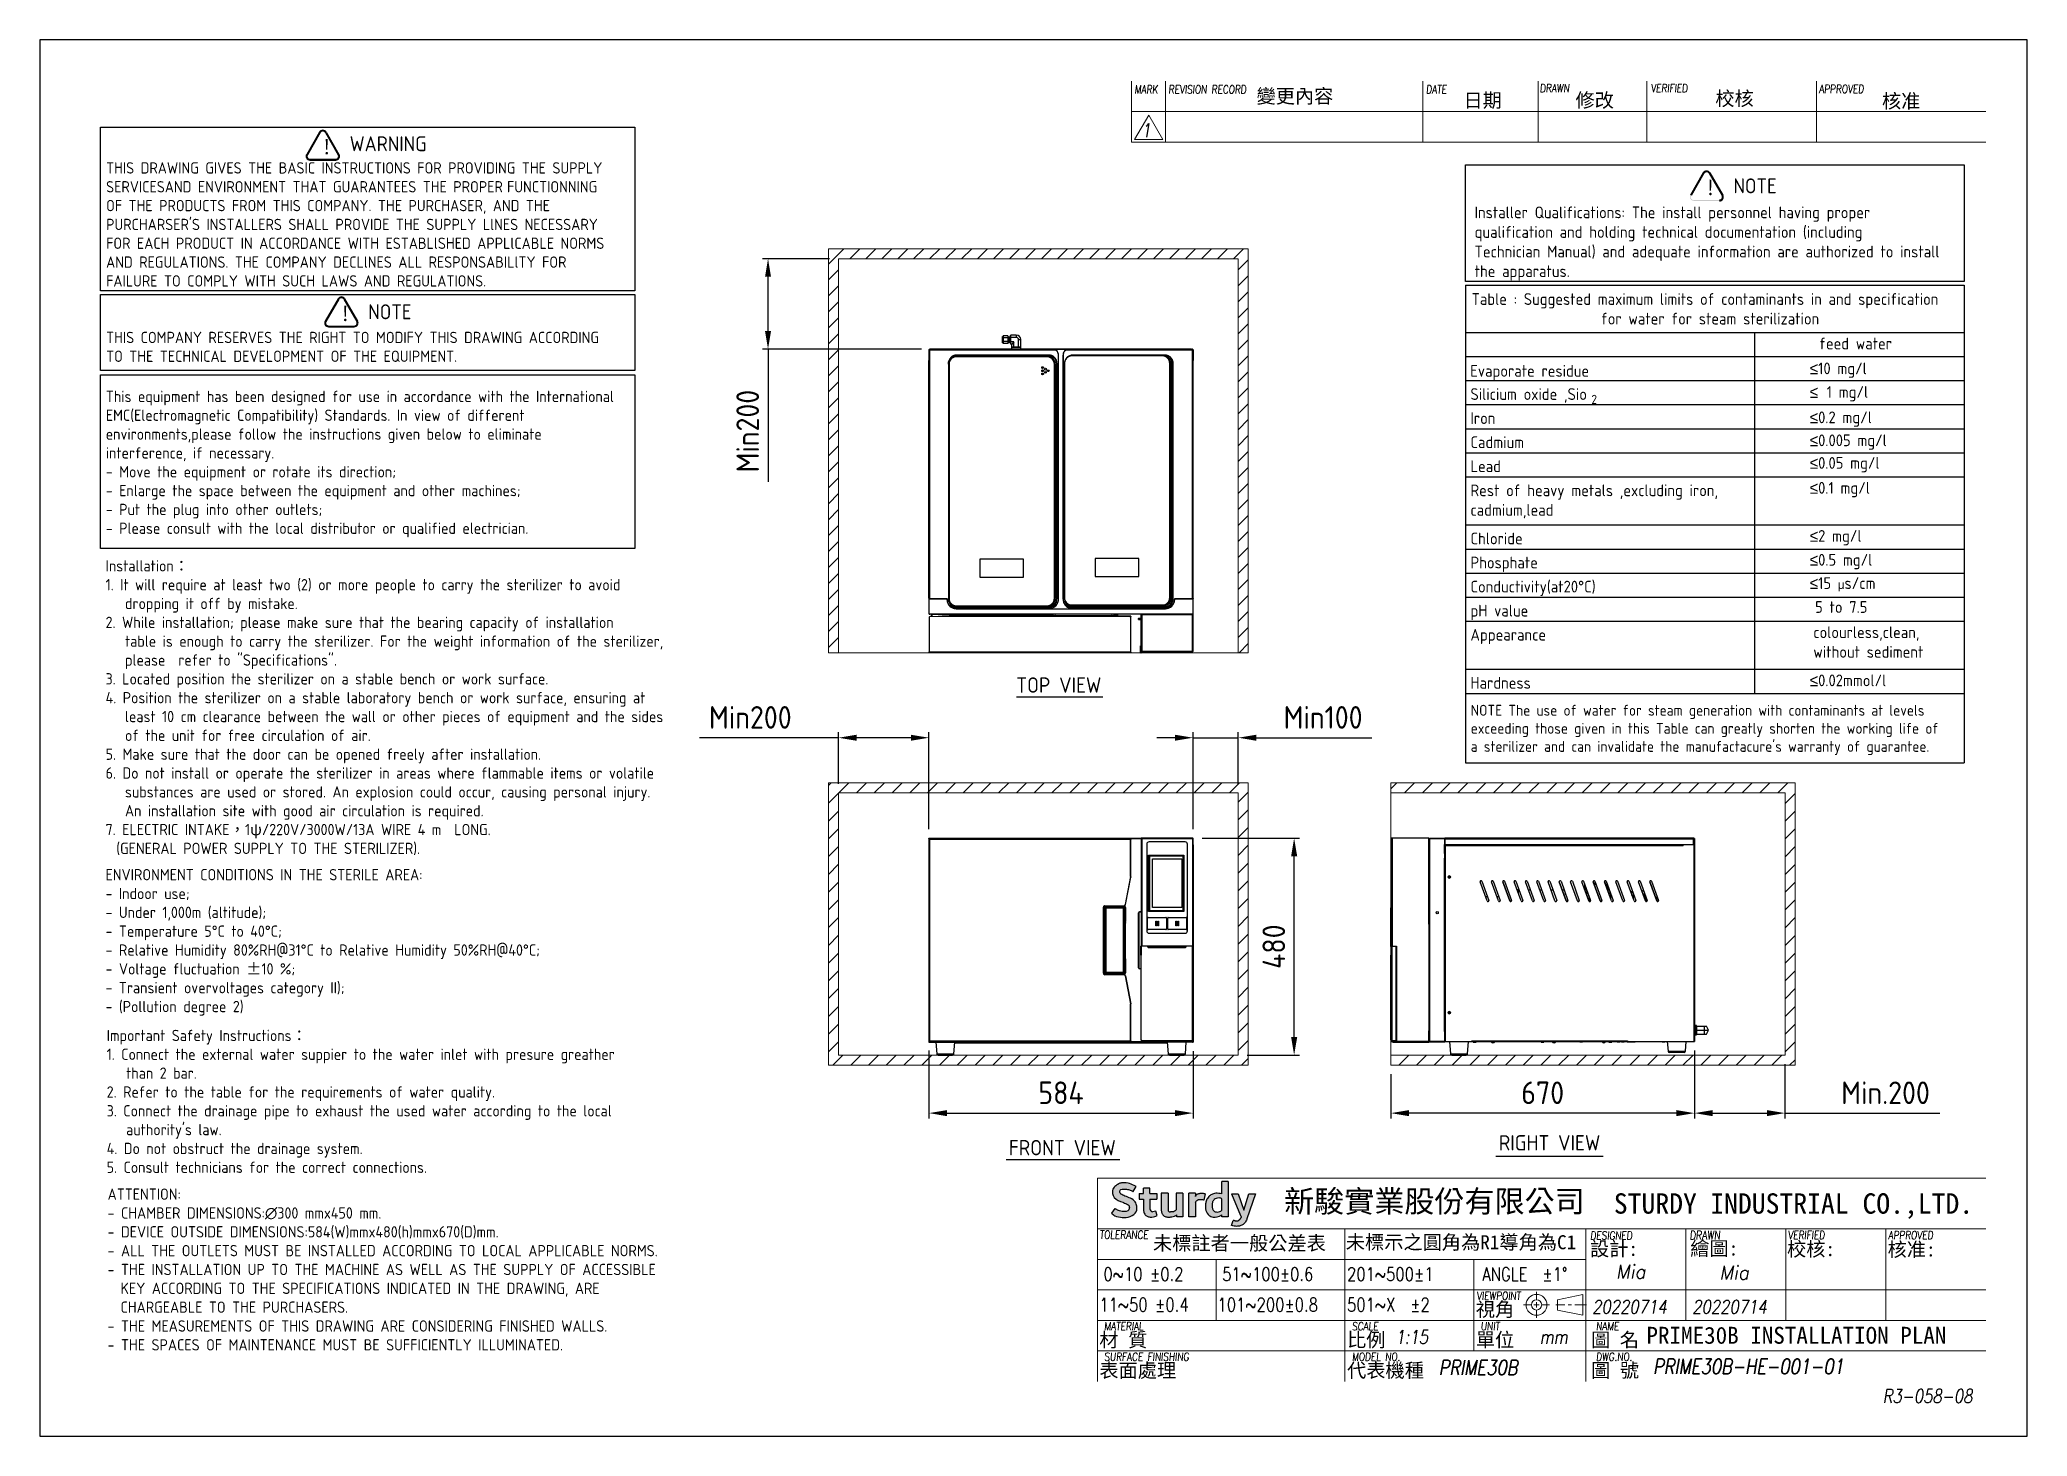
# Model space of a CAD drawing. Header units: millimetres. Extents: x 0 to 4395, y 0 to 3090.
import ezdxf

# ---------------------------------------------------------------- set-up
doc = ezdxf.new("R2010")
doc.units = ezdxf.units.MM
doc.header["$LTSCALE"] = 10
doc.header["$PDSIZE"] = -1
doc.linetypes.add('HIDDEN', pattern=[1.905, 1.27, -0.635])
for name, color, linetype in [('D', 102, 'Continuous'), ('H', 2, 'HIDDEN'), ('T', 4, 'Continuous')]:
    doc.layers.add(name, color=color, linetype=linetype)
doc.layers.add('F', color=7, linetype='Continuous', lineweight=15)
doc.layers.add('S', color=4, linetype='Continuous', lineweight=15)
doc.styles.get("Standard").update_dxf_attribs({"font": 'KAIU.TTF'})
doc.styles.add('STU25', font='isocp2.shx')
doc.styles.add('Text', font='romans.shx', dxfattribs={"width": 0.8, "oblique": 10})
doc.dimstyles.new('STU25', dxfattribs={"dimscale": 20, "dimtxt": 2.5, "dimasz": 2, "dimexe": 0.6, "dimexo": 1, "dimgap": 1, "dimtad": 1, "dimdsep": 46, "dimtxsty": 'STU25', "dimcen": 2, "dimazin": 2, "dimtfac": 1, "dimtmove": 0, "dimatfit": 3, "dimfxl": 0, "dimtolj": 1, "dimtzin": 0, "dimarcsym": 0})

msp = doc.modelspace()

# ---------------------------------------------------------------- texts
at = {"attachment_point": 1, "style": 'STU25'}
for s, insert, char_height in [('{\\f標楷體|b0|i0|c136|p65;新駿實業股份有限公司}', (2751.542, 544.31), 48.75), ('{\\f標楷體|b0|i0|c136|p65;STURDY\\H0.9667x; \\H1.034x;INDUSTRIAL CO.,LTD.}', (3480.745, 537.56), 45)]:
    msp.add_mtext(s, dxfattribs=dict(at, insert=insert, char_height=char_height))
at = {"layer": 'D', "color": 4}
msp.add_text('PRIME30B INSTALLATION PLAN', height=37.5, dxfattribs=at).set_placement((3552.857, 204.664))
at = {"layer": 'D', "color": 11, "attachment_point": 1, "style": 'STU25'}
for s, insert, char_height in [('{\\f標楷體|b0|i0|c136|p65;!}', (623.225, 2869.858), 33.33333), ('WARNING', (685.396, 2876.314), 33), ("\\PTHIS DRAWING GIVES THE BASIC INSTRUCTIONS FOR PROVIDING THE SUPPLY \\PSERVICESAND ENVIRONMENT THAT GUARANTEES THE PROPER{\\f????|b0|i0|c0|p54; }FUNCTIONNING \\POF THE PRODUCTS FROM THIS COMPANY. THE PURCHASER, AND THE \\PPURCHARSER'S INSTALLERS SHALL PROVIDE THE SUPPLY LlNES NECESSARY \\PFOR EACH PRODUCT IN ACCORDANCE WITH ESTABLlSHED APPLlCABLE NORMS \\PAND REGULATIONS. THE COMPANY DECLlNES ALL RESPONSABILlTY FOR \\PFAILURE TO COMPLY WITH SUCH LAWS AND REGULATIONS.\\P\\P\\PTHIS COMPANY RESERVES THE RIGHT TO MODIFY THIS DRAWING ACCORDING \\PTO THE TECHNICAL DEVELOPMENT OF THE EQUIPMENT.", (146.686, 2860.549), 25), ('{\\f標楷體|b0|i0|c136|p65;!}', (3683.077, 2779.547), 33.33333), ('NOTE', (3745.248, 2783.144), 33), ('Table : Suggested maximum limits of contaminants in and specification\\P          {\\f????|b0|i0|c136|p22;   }   {\\f????|b0|i0|c136|p22;  }   for water for steam sterilization', (3166.193, 2529.215), 26), ('{\\f標楷體|b0|i0|c136|p65;!}', (664.233, 2500.903), 33.33333), ('NOTE', (726.404, 2504.5), 33), ('feed water', (3934.811, 2430.912), 26), ('{\\f新細明體|b0|i0|c136|p18;≤}10 mg/l', (3913.928, 2375.789), 26), ('Evaporate residue   ', (3163.333, 2370.343), 26), ('This equipment has been designed for use in accordance with the International \\PEMC(Electromagnetic Compatibility) Standards. In view of different \\Penvironments,please follow the instructions given below to eliminate \\Pinterference, if necessary.\\P- Move the equipment or rotate its direction;\\P- Enlarge the space between the equipment and other machines;\\P- Put the plug into other outlets;\\P- Please consult with the local distributor or qualified electrician.', (145.988, 2313.306), 25), ('Silicium oxide ,Sio', (3163.701, 2318.944), 26), ('2', (3431.101, 2304.331), 20.359), ('{\\f新細明體|b0|i0|c136|p18;≤  }1 mg/l', (3913.928, 2323.628), 26), ('Iron', (3163.701, 2265.704), 26), ('{\\f新細明體|b0|i0|c136|p18;≤}0.2 mg/l', (3913.928, 2267.455), 26), ('Cadmium', (3163.701, 2212.464), 26), ('{\\f新細明體|b0|i0|c136|p18;≤}0.005 mg/l', (3913.928, 2216.632), 26), ('Lead', (3163.701, 2159.224), 26), ('{\\f新細明體|b0|i0|c136|p18;≤}0.05 mg/l', (3913.928, 2166.671), 26), ('{\\f新細明體|b0|i0|c136|p18;≤}0.1 mg/l', (3913.928, 2111.506), 26), ('Rest of heavy metals ,excluding iron,\\Pcadmium,lead', (3163.701, 2105.984), 26), ('Chloride', (3163.701, 1999.504), 26), ('{\\f新細明體|b0|i0|c136|p18;≤}2 mg/l', (3913.928, 2005.134), 26), ('{\\fISOCP2|b1|i0|c0|p2;Installation\\fDFKai-SB|b0|i0|c136|p65;：}\\P1. It will require at least two (2) or more people to carry the sterilizer to avoid\\P   dropping it off by mistake.\\P2. While installation; please make sure that the bearing capacity of installation \\P   table is enough to carry the sterilizer. For the weight information of the sterilizer, \\P   please  refer to "Specifications".\\P3. Located position the sterilizer on a stable bench or work surface.\\P4. Position the sterilizer on a stable laboratory bench or work surface, ensuring at \\P   least 10 cm clearance between the wall or other pieces of equipment and the sides \\P   of the unit for free circulation of air.\\P5. Make sure that the door can be opened freely after installation.\\P6. Do not install or operate the sterilizer in areas where flammable items or volatile \\P   substances are used or stored. An explosion could occur, causing personal injury. \\P   An installation site with good air circulation is required.\\P7. {\\Fisocp2.shx|c1;ELECTRIC INTAKE\\f標楷體|b0|i0|c136|p0;，\\Fisocp2.shx|c1;1\\f標楷體|b0|i0|c136|p0;ψ\\Fisocp2.shx|c1;/220V/3000W/13A WIRE 4 m  LONG. \\P\\f???|b0|i0|c0|p0; \\Fisocp2.shx|c1; (GENERAL POWER SUPPLY TO THE STERILIZER).}', (145.637, 1938.42), 25), ('Phosphate', (3163.701, 1946.264), 26), ('{\\f新細明體|b0|i0|c136|p18;≤}0.5 mg/l', (3913.928, 1952.234), 26), ('Conductivity(at20%%dC)', (3163.701, 1893.024), 26), ('{\\f新細明體|b0|i0|c136|p18;≤}15 {\\f新細明體|b0|i0|c136|p18;\\H0.75x;μ}s/cm', (3913.928, 1900.676), 26), ('5 to 7.5', (3925.896, 1847.789), 26), ('pH value', (3163.701, 1839.784), 26), ('Appearance', (3163.701, 1786.544), 26), ('colourless,clean,\\Pwithout sediment  ', (3921.946, 1791.99), 26), ('Hardness', (3163.701, 1680.064), 26), ('{\\f新細明體|b0|i0|c136|p18;≤}0.02mmol/l', (3913.928, 1685.501), 26), ("NOTE The use of water for steam generation with contaminants at levels \\Pexceeding those given in this Table can greatly shorten the working life of \\Pa sterilizer and can invalidate the manufactacure's warranty of guarantee.", (3164.341, 1618.392), 24), ('ENVIRONMENT CONDITIONS IN THE STERILE AREA:\\P- Indoor use;\\P- Under 1,000m (altitude);\\P- Temperature 5%%dC to 40%%dC;\\P- Relative Humidity 80%RH@31%%dC to Relative Humidity 50%RH@40%%dC;\\P- Voltage fluctuation {\\f標楷體|b0|i0|c136|p65;±}10 %;\\P- Transient overvoltages category II);\\P- (Pollution degree 2)', (145.446, 1255.082), 25), ("Important Safety Instructions{\\f標楷體|b0|i0|c136|p65;：\\P}1. Connect the external water suppier to the water inlet with presure greather\\P   than 2 bar.\\P2. Refer to the table for the requirements of water quality.\\P3. Connect the drainage pipe to exhaust the used water according to the local \\P   authority's law.\\P4. Do not obstruct the drainage system.\\P5. Consult technicians for the correct connections.", (148.03, 899.377), 25), ('ATTENTION:\\P{\\Fisocp2.shx|c1;- CHAMBER DIMENSIONS:∅300 mmx450 mm.\\P- DEVICE OUTSIDE DIMENSIONS:\\Fisocp.shx|c1;584\\Fisocp2.shx|c1;(W)mmx480(h)mmx670(D)mm.}\\P- ALL THE OUTLETS MUST BE INSTALLED ACCORDING TO LOCAL APPLICABLE NORMS.\\P- THE INSTALLATION UP TO THE MACHINE AS WELL AS THE SUPPLY OF ACCESSIBLE \\P  KEY ACCORDING TO THE SPECIFICATIONS INDICATED IN THE DRAWING, ARE \\P  CHARGEABLE TO THE PURCHASERS. \\P- THE MEASUREMENTS OF THIS DRAWING ARE CONSIDERING FINISHED WALLS.\\P- THE SPACES OF MAINTENANCE MUST BE SUFFICIENTLY ILLUMINATED.', (150.053, 548.208), 25)]:
    msp.add_mtext(s, dxfattribs=dict(at, insert=insert, char_height=char_height))
at = {"layer": 'D', "color": 11, "insert": (3172.906, 2721.011), "char_height": 26, "width": 1082.477, "attachment_point": 1, "style": 'STU25'}
msp.add_mtext('Installer Qualifications: The install personnel having proper\\Pqualification and holding technical documentation (including\\PTechnician Manual) and adequate information are authorized to install\\Pthe apparatus.', dxfattribs=at)
at = {"layer": 'D', "color": 11, "char_height": 34, "attachment_point": 1}
for s, insert in [('{\\Fisocp2|c136;TOP VIEW}', (2159.288, 1679.191)), ('{\\Fisocp2.shx;RIGHT VIEW}', (3226.587, 666.358)), ('{\\Fisocp2.shx;FRONT VIEW}', (2143.078, 655.602))]:
    msp.add_mtext(s, dxfattribs=dict(at, insert=insert))
at = {"layer": 'F', "color": 1, "lineweight": 15, "style": 'Text', "oblique": 5, "width": 0.8}
for s, height, p in [('MARK', 18, (2420.903, 2971.165)), ('REVISION RECORD', 18, (2495.903, 2971.165)), ('DATE', 18, (3065.294, 2971.165)), ('DRAWN', 18, (3317.172, 2973.866)), ('VERIFIED', 18, (3562.662, 2973.829)), ('APPROVED', 18, (3934.375, 2972.046)), ('TOLERANCE', 18, (2343.405, 436.953)), ('DESIGNED', 18, (3428.517, 435.18)), ('DRAWN', 18.6817, (3648.498, 435.514)), ('VERIFIED', 18, (3865.811, 436.35)), ('APPROVED', 18, (4087.503, 435.934)), ('VIEWPOINT', 18, (3177.43, 301.953)), ('MATERIAL', 18, (2353.757, 234.453)), ('SCALE', 18, (2901.575, 234.453)), ('UNIT', 18, (3186.257, 234.453)), ('NAME', 18, (3441.159, 234.453)), ('SURFACE FINISHING', 18, (2353.757, 166.953)), ('MODEL NO.', 18, (2901.575, 166.953)), ('DWG.NO.', 18, (3441.159, 166.953))]:
    msp.add_text(s, height=height, dxfattribs=at).set_placement(p)
at = {"layer": 'F', "lineweight": -3}
for s, height, p in [('變更內容', 31.1362, (2690.714, 2949.67)), ('日期', 31.1362, (3148.304, 2940.38)), ('修改', 31.1362, (3396.036, 2940.554)), ('校核', 31.1362, (3705.254, 2944.245)), ('核准', 31.1362, (4073.69, 2938.814)), ('未標註者一般公差表', 31.1362, (2461.728, 411.754)), ('未標示之圓角為R1導角為C1', 31.13616, (2888.103, 413.77)), ('設計:', 31.1362, (3428.091, 399.099)), ('繪圖:', 31.1362, (3649.746, 399.954)), ('校核:', 31.1362, (3863.794, 398.625)), ('核准:', 31.1362, (4086.179, 397.791)), ('視角', 31.1362, (3175.584, 265.341)), ('材 質', 31.1362, (2343.084, 197.841)), ('比例', 31.1362, (2890.902, 197.841)), ('單位', 31.1362, (3175.584, 197.841)), ('圖 名', 31.1362, (3430.486, 197.841)), ('表面處理', 31.1362, (2343.084, 130.341)), ('代表機種', 31.1362, (2890.902, 130.341)), ('圖 號', 31.1362, (3430.486, 130.341))]:
    msp.add_text(s, height=height, dxfattribs=at).set_placement(p)
at = {"layer": 'F', "lineweight": 20, "style": 'Text', "width": 0.8}
for s, p in [('0~10 ±0.2', (2352.247, 343.674)), ('51~100±0.6', (2614.747, 343.674)), ('201~500±1', (2890.784, 343.674)), ('ANGLE  ±1%%D', (3190.14, 343.674)), ('11~50 ±0.4', (2343.055, 276.174)), ('101~200±0.8', (2604.406, 276.174)), ('501~X  ±2', (2890.784, 276.174))]:
    msp.add_text(s, height=30, dxfattribs=at).set_placement(p)
at = {"layer": 'T', "lineweight": 20, "style": 'Text', "oblique": 10, "width": 0.8}
for s, height, p in [('1', 30, (2436.186, 2874.726)), ('20220714', 30, (3432.942, 271.403)), ('20220714', 30, (3654.192, 271.403)), ('1:15', 30, (2997.84, 204.791)), ('mm', 30, (3316.712, 204.876)), ('PRIME30B', 33, (3093.493, 135.59)), ('PRIME30B-HE-001-01', 33, (3567.508, 138.06))]:
    msp.add_text(s, height=height, dxfattribs=at).set_placement(p)
at = {"layer": 'T', "lineweight": 20, "style": 'Text', "oblique": 10}
for p in [(3485.277, 349.208), (3714.061, 347.061)]:
    msp.add_text('Mia', height=30, dxfattribs=at).set_placement(p)
at = {"layer": 'T', "linetype": 'Continuous', "lineweight": 20, "insert": (4075.277, 104.008), "char_height": 30, "attachment_point": 1, "style": 'Text'}
msp.add_mtext('R3-058-08', dxfattribs=at)

# ---------------------------------------------------------------- blocks, each defined once
blk = doc.blocks.new('*D6')
at = {"layer": 'D', "color": 0, "lineweight": -2}
for p, q in [((1966.3, 853.3), (1966.3, 703)), ((2550.3, 852.3), (2550.3, 703)), ((2006.3, 715), (2510.3, 715))]:
    blk.add_line(p, q, dxfattribs=at)
at = {"layer": 'D', "color": 0}
for points in [[(2006.3, 721.7), (2006.3, 708.3), (1966.3, 715)], [(2510.3, 708.3), (2510.3, 721.7), (2550.3, 715)]]:
    blk.add_solid(points, dxfattribs=at)
at = {"layer": 'Defpoints', "color": 0}
for p in [(1966.3, 873.3), (2550.3, 872.3), (2550.3, 715)]:
    blk.add_point(p, dxfattribs=at)
at = {"layer": 'D', "color": 0, "insert": (2258.3, 760), "char_height": 50, "attachment_point": 5, "style": 'STU25'}
blk.add_mtext('\\A1;584', dxfattribs=at)
blk = doc.blocks.new('*D7')
at = {"layer": 'D', "color": 0, "lineweight": -2}
for p, q in [((2570.3, 1323.3), (2785.9, 1323.3)), ((2773.9, 883.3), (2773.9, 1283.3)), ((2670.3, 843.3), (2785.9, 843.3))]:
    blk.add_line(p, q, dxfattribs=at)
at = {"layer": 'D', "color": 0}
for points in [[(2780.6, 1283.3), (2767.2, 1283.3), (2773.9, 1323.3)], [(2767.2, 883.3), (2780.6, 883.3), (2773.9, 843.3)]]:
    blk.add_solid(points, dxfattribs=at)
at = {"layer": 'Defpoints', "color": 0}
for p in [(2550.3, 1323.3), (2773.9, 1323.3), (2650.3, 843.3)]:
    blk.add_point(p, dxfattribs=at)
at = {"layer": 'D', "color": 0, "insert": (2728.9, 1083.3), "char_height": 50, "attachment_point": 5, "rotation": 90, "style": 'STU25'}
blk.add_mtext('\\A1;480', dxfattribs=at)
blk = doc.blocks.new('*D8')
at = {"layer": 'D', "color": 0, "lineweight": -2}
for p, q in [((1746.3, 2605.4), (1598.5, 2605.4)), ((1610.5, 2445.4), (1610.5, 2565.4)), ((1949.6, 2405.4), (1598.5, 2405.4)), ((1610.5, 2405.4), (1610.5, 2111.5))]:
    blk.add_line(p, q, dxfattribs=at)
at = {"layer": 'D', "color": 0}
for points in [[(1617.1, 2565.4), (1603.8, 2565.4), (1610.5, 2605.4)], [(1603.8, 2445.4), (1617.1, 2445.4), (1610.5, 2405.4)]]:
    blk.add_solid(points, dxfattribs=at)
at = {"layer": 'Defpoints', "color": 0}
for p in [(1610.5, 2605.4), (1766.3, 2605.4), (1969.6, 2405.4)]:
    blk.add_point(p, dxfattribs=at)
at = {"layer": 'D', "color": 0, "insert": (1565.5, 2224), "char_height": 50, "attachment_point": 5, "rotation": 90, "style": 'STU25'}
blk.add_mtext('\\A1;Min200', dxfattribs=at)
blk = doc.blocks.new('*D9')
at = {"layer": 'D', "color": 0, "lineweight": -2}
for p, q in [((3659.2, 853.3), (3659.2, 703)), ((2987.8, 801.1), (2987.8, 703)), ((3619.2, 715), (3027.8, 715))]:
    blk.add_line(p, q, dxfattribs=at)
at = {"layer": 'D', "color": 0}
for points in [[(3027.8, 721.7), (3027.8, 708.3), (2987.8, 715)], [(3619.2, 708.3), (3619.2, 721.7), (3659.2, 715)]]:
    blk.add_solid(points, dxfattribs=at)
at = {"layer": 'Defpoints', "color": 0}
for p in [(3659.2, 873.3), (2987.8, 821.1), (2987.8, 715)]:
    blk.add_point(p, dxfattribs=at)
at = {"layer": 'D', "color": 0, "insert": (3323.5, 760), "char_height": 50, "attachment_point": 5, "style": 'STU25'}
blk.add_mtext('\\A1;670', dxfattribs=at)
blk = doc.blocks.new('*D10')
at = {"layer": 'D', "color": 0, "lineweight": -2}
for p, q in [((3659.2, 853.3), (3659.2, 703)), ((3859.3, 823.3), (3859.3, 703)), ((3699.2, 715), (3819.3, 715)), ((3859.3, 715), (4201.6, 715))]:
    blk.add_line(p, q, dxfattribs=at)
at = {"layer": 'D', "color": 0}
for points in [[(3699.2, 721.7), (3699.2, 708.3), (3659.2, 715)], [(3819.3, 708.3), (3819.3, 721.7), (3859.3, 715)]]:
    blk.add_solid(points, dxfattribs=at)
at = {"layer": 'Defpoints', "color": 0}
for p in [(3659.2, 873.3), (3859.3, 843.3), (3859.3, 715)]:
    blk.add_point(p, dxfattribs=at)
at = {"layer": 'D', "color": 0, "insert": (4081.6, 760), "char_height": 50, "attachment_point": 5, "style": 'STU25'}
blk.add_mtext('\\A1;Min.200', dxfattribs=at)
blk = doc.blocks.new('*D11')
at = {"layer": 'D', "color": 0, "lineweight": -2}
for p, q in [((1766.3, 1545.6), (1458.7, 1545.6)), ((1766.3, 1443.3), (1766.3, 1557.6)), ((1926.3, 1545.6), (1806.3, 1545.6)), ((1966.3, 1343.3), (1966.3, 1557.6))]:
    blk.add_line(p, q, dxfattribs=at)
at = {"layer": 'D', "color": 0}
for points in [[(1806.3, 1552.2), (1806.3, 1538.9), (1766.3, 1545.6)], [(1926.3, 1538.9), (1926.3, 1552.2), (1966.3, 1545.6)]]:
    blk.add_solid(points, dxfattribs=at)
at = {"layer": 'Defpoints', "color": 0}
for p in [(1766.3, 1545.6), (1766.3, 1423.3), (1966.3, 1323.3)]:
    blk.add_point(p, dxfattribs=at)
at = {"layer": 'D', "color": 0, "insert": (1571.3, 1590.6), "char_height": 50, "attachment_point": 5, "style": 'STU25'}
blk.add_mtext('\\A1;Min200', dxfattribs=at)
blk = doc.blocks.new('*D12')
at = {"layer": 'D', "color": 0, "lineweight": -2}
for p, q in [((2510.3, 1545.6), (2470.3, 1545.6)), ((2550.3, 1343.3), (2550.3, 1557.6)), ((2550.3, 1545.6), (2650.3, 1545.6)), ((2650.3, 1443.3), (2650.3, 1557.6)), ((2690.3, 1545.6), (2945.4, 1545.6))]:
    blk.add_line(p, q, dxfattribs=at)
at = {"layer": 'D', "color": 0}
for points in [[(2510.3, 1538.9), (2510.3, 1552.2), (2550.3, 1545.6)], [(2690.3, 1552.2), (2690.3, 1538.9), (2650.3, 1545.6)]]:
    blk.add_solid(points, dxfattribs=at)
at = {"layer": 'Defpoints', "color": 0}
for p in [(2650.3, 1545.6), (2650.3, 1423.3), (2550.3, 1323.3)]:
    blk.add_point(p, dxfattribs=at)
at = {"layer": 'D', "color": 0, "insert": (2837.9, 1590.6), "char_height": 50, "attachment_point": 5, "style": 'STU25'}
blk.add_mtext('\\A1;Min100', dxfattribs=at)
blk = doc.blocks.new('Sturdy')
h = blk.add_hatch(color=256)
h.dxf.hatch_style = 1
edge = h.paths.add_edge_path()
edge.add_spline(control_points=[(162.77, 53.01), (162.95, 52.87), (163.13, 52.69), (163.33, 52.6), (164.1, 52.3), (165.01, 52.16), (165.83, 52.47), (166.78, 52.83), (167.16, 53.52), (166.85, 54.51), (166.81, 54.64), (166.75, 54.76), (166.67, 54.87), (166.25, 55.44), (165.61, 55.58), (164.99, 55.83), (164.76, 55.93), (164.53, 56.04), (164.33, 56.16)], knot_values=[0, 0, 0, 0, 1, 1, 1, 2, 2, 2, 3, 3, 3, 4, 4, 4, 5, 5, 5, 5.873018, 5.873018, 5.873018, 5.873018], degree=3, periodic=0)
edge.add_ellipse((164.49, 56.42), major_axis=(-0.3, 0), ratio=1, start_angle=380.0024, end_angle=418.6361, ccw=False)
edge.add_spline(control_points=[(164.2, 56.32), (164.16, 56.43), (164.13, 56.55), (164.15, 56.67), (164.17, 56.77), (164.23, 56.88), (164.33, 56.91), (164.58, 56.99), (164.85, 56.98), (165.11, 56.97), (165.31, 56.96), (165.52, 56.91), (165.71, 56.85), (165.9, 56.79), (166.07, 56.7), (166.25, 56.61), (166.27, 56.6), (166.3, 56.58), (166.32, 56.57)], knot_values=[0.235901, 0.235901, 0.235901, 0.235901, 1, 1, 1, 2, 2, 2, 3, 3, 3, 4, 4, 4, 5, 5, 5, 6, 6, 6, 6], degree=3, periodic=0)
edge.add_line((166.32, 56.57), (166.85, 57.39))
edge.add_spline(control_points=[(166.85, 57.39), (165.91, 57.86), (165.68, 58.07), (164.45, 57.99), (164.26, 57.98), (164.09, 57.88), (163.91, 57.81), (163.88, 57.8), (163.86, 57.78), (163.82, 57.75), (163.76, 57.72), (163.68, 57.69), (163.61, 57.63), (163.44, 57.49), (163.24, 57.34), (163.12, 57.15), (163.02, 57.02), (162.99, 56.85), (162.97, 56.73)], knot_values=[0, 0, 0, 0, 1, 1, 1, 2, 2, 2, 3, 3, 3, 4, 4, 4, 5, 5, 5, 6, 6, 6, 6], degree=3, periodic=0)
edge.add_spline(control_points=[(162.97, 56.73), (162.97, 56.51), (162.95, 56.28), (163.01, 56.07), (163.06, 55.9), (163.15, 55.74), (163.25, 55.59), (163.56, 55.12), (164.14, 54.99), (164.63, 54.81), (164.66, 54.8), (164.69, 54.78), (164.75, 54.75), (164.94, 54.65), (165.18, 54.57), (165.41, 54.45), (165.5, 54.41), (165.59, 54.35), (165.65, 54.27), (165.68, 54.23), (165.7, 54.19), (165.73, 54.15)], knot_values=[0, 0, 0, 0, 1, 1, 1, 2, 2, 2, 3, 3, 3, 4, 4, 4, 5, 5, 5, 6, 6, 6, 6.765932, 6.765932, 6.765932, 6.765932], degree=3, periodic=0)
edge.add_ellipse((165.46, 54.01), major_axis=(-0.3, 0), ratio=1, start_angle=529.095, end_angle=568.0335, ccw=False)
edge.add_spline(control_points=[(165.76, 53.95), (165.64, 53.34), (165.42, 53.31), (164.75, 53.31), (164.46, 53.31), (164.18, 53.4), (163.91, 53.49), (163.72, 53.56), (163.55, 53.64), (163.4, 53.74), (163.37, 53.76), (163.33, 53.78), (163.31, 53.79)], knot_values=[0.038942, 0.038942, 0.038942, 0.038942, 1, 1, 1, 2, 2, 2, 3, 3, 3, 4, 4, 4, 4], degree=3, periodic=0)
edge.add_line((163.31, 53.79), (162.77, 53.01))
edge = h.paths.add_edge_path()
edge.add_spline(control_points=[(178.18, 54.54), (178.1, 53.89), (178.27, 53.03), (178.8, 52.63), (178.92, 52.54), (179.11, 52.47), (179.42, 52.38), (179.88, 52.3), (180.26, 52.41), (180.88, 52.73)], knot_values=[0.021739, 0.021739, 0.021739, 0.021739, 1, 1, 1, 2, 2, 2, 2.980769, 2.980769, 2.980769, 2.980769], degree=3, periodic=0)
edge.add_line((180.88, 52.73), (180.88, 52.41))
edge.add_line((180.88, 52.41), (181.9, 52.41))
edge.add_line((181.9, 52.41), (181.9, 58.22))
edge.add_line((181.9, 58.22), (180.88, 58.22))
edge.add_line((180.88, 58.22), (180.88, 56.18))
edge.add_spline(control_points=[(180.88, 56.18), (180.48, 56.27), (180.2, 56.29), (179.88, 56.28), (179.57, 56.24), (179.39, 56.18), (179.23, 56.09), (179.13, 56.06), (179.03, 56.01), (178.96, 55.94), (178.89, 55.88), (178.85, 55.83), (178.75, 55.74), (178.64, 55.64), (178.58, 55.54), (178.53, 55.45), (178.45, 55.35), (178.4, 55.24), (178.36, 55.14), (178.31, 55.05), (178.27, 54.94), (178.24, 54.84), (178.22, 54.73), (178.21, 54.66), (178.18, 54.54)], knot_values=[0.02834, 0.02834, 0.02834, 0.02834, 1, 1, 1, 2, 2, 2, 3, 3, 3, 4, 4, 4, 5, 5, 5, 6, 6, 6, 7, 7, 7, 7.27715, 7.27715, 7.27715, 7.27715], degree=3, periodic=0)
edge = h.paths.add_edge_path(flags=16)
edge.add_spline(control_points=[(179.28, 54.31), (179.29, 53.93), (179.32, 53.55), (179.58, 53.35), (179.64, 53.3), (179.89, 53.2), (180.12, 53.21), (180.26, 53.22), (180.4, 53.25), (180.54, 53.3)], knot_values=[0.021739, 0.021739, 0.021739, 0.021739, 1, 1, 1, 2, 2, 2, 2.510469, 2.510469, 2.510469, 2.510469], degree=3, periodic=0)
edge.add_ellipse((180.45, 53.76), major_axis=(0.468, 0), ratio=1, start_angle=280.6207, end_angle=327.8549)
edge.add_ellipse((180.68, 53.61), major_axis=(0.2, 0), ratio=1, start_angle=327.8549, end_angle=360)
edge.add_line((180.88, 53.61), (180.88, 55.3))
edge.add_ellipse((180.68, 55.3), major_axis=(0.2, 0), ratio=1, start_angle=0, end_angle=83.4601)
edge.add_ellipse((180.68, 55.3), major_axis=(0.2, 0), ratio=1, start_angle=83.4601, end_angle=83.4622)
edge.add_spline(control_points=[(180.7, 55.5), (180.62, 55.5), (180.53, 55.51), (180.44, 55.52), (180.24, 55.52), (180.07, 55.49), (179.94, 55.45), (179.78, 55.41), (179.7, 55.33), (179.62, 55.26), (179.56, 55.19), (179.5, 55.12), (179.46, 55.05), (179.41, 54.99), (179.37, 54.93), (179.35, 54.86), (179.32, 54.78), (179.29, 54.7), (179.28, 54.59), (179.27, 54.51), (179.27, 54.43), (179.27, 54.37), (179.28, 54.33), (179.28, 54.32), (179.28, 54.31)], knot_values=[0.485558, 0.485558, 0.485558, 0.485558, 1, 1, 1, 2, 2, 2, 3, 3, 3, 4, 4, 4, 5, 5, 5, 6, 6, 6, 7, 7, 7, 7.27715, 7.27715, 7.27715, 7.27715], degree=3, periodic=0)
edge = h.paths.add_edge_path()
edge.add_spline(control_points=[(182.45, 51.02), (182.53, 51), (182.75, 50.95), (183.08, 50.86), (183.45, 50.87), (183.8, 50.91), (184.16, 51.06), (184.48, 51.27), (184.73, 51.56), (184.87, 51.85), (184.95, 52.04), (184.98, 52.11)], knot_values=[-3.109083, -3.109083, -3.109083, -3.109083, -2.879021, -2.43172, -2.099266, -1.769637, -1.367893, -0.954034, -0.602041, -0.252365, 0, 0, 0, 0], degree=3, periodic=0)
edge.add_line((184.98, 52.11), (186.38, 56.2))
edge.add_line((186.38, 56.2), (185.29, 56.2))
edge.add_line((185.29, 56.2), (184.46, 53.51))
edge.add_line((184.46, 53.51), (183.55, 56.2))
edge.add_line((183.55, 56.2), (182.45, 56.2))
edge.add_line((182.45, 56.2), (183.91, 52.62))
edge.add_ellipse((184.71, 52.98), major_axis=(0.875, 0), ratio=1, start_angle=204.356, end_angle=216.672)
edge.add_spline(control_points=[(184.01, 52.46), (184.01, 52.45), (184.02, 52.44), (184.03, 52.41), (184.02, 52.38), (184.01, 52.32), (183.96, 52.25), (183.92, 52.16), (183.85, 52.09), (183.8, 52.02), (183.74, 51.95), (183.68, 51.89), (183.61, 51.83), (183.53, 51.76), (183.44, 51.72), (183.33, 51.71), (183.22, 51.71), (183.1, 51.73), (182.99, 51.77), (182.89, 51.8), (182.81, 51.82), (182.72, 51.86), (182.7, 51.82), (182.69, 51.81)], knot_values=[0, 0, 0, 0, 0.02243, 0.041885, 0.080039, 0.138288, 0.223436, 0.326442, 0.420809, 0.514737, 0.593237, 0.681198, 0.788917, 0.874402, 0.987674, 1.072438, 1.19565, 1.336738, 1.432573, 1.534159, 1.647882, 1.723616, 1.760486, 1.760486, 1.760486, 1.760486], degree=3, periodic=0)
edge.add_line((182.69, 51.81), (182.45, 51.02))
edge = h.paths.add_edge_path()
edge.add_line((167.33, 56.25), (167.33, 55.34))
edge.add_line((167.33, 55.34), (168.03, 55.34))
edge.add_line((168.03, 55.34), (168.03, 53.49))
edge.add_spline(control_points=[(168.03, 53.49), (168.06, 53.23), (168.08, 53.11), (168.15, 53.02), (168.24, 52.8), (168.38, 52.68), (168.5, 52.58), (168.56, 52.53), (168.65, 52.5), (168.72, 52.47), (168.78, 52.45), (168.9, 52.42), (168.97, 52.41), (169.06, 52.4), (169.18, 52.39), (169.39, 52.39)], knot_values=[1, 1, 1, 1, 2, 2, 2, 3, 3, 3, 4, 4, 4, 5, 5, 5, 6, 6, 6, 6], degree=3, periodic=0)
edge.add_spline(control_points=[(169.39, 52.39), (169.83, 52.44), (169.98, 52.5), (170.27, 52.65)], knot_values=[0, 0, 0, 0, 1, 1, 1, 1], degree=3, periodic=0)
edge.add_line((170.27, 52.65), (170.03, 53.37))
edge.add_spline(control_points=[(170.03, 53.37), (169.87, 53.33), (169.72, 53.26), (169.55, 53.25), (169.54, 53.25), (169.53, 53.25), (169.52, 53.25)], knot_values=[0, 0, 0, 0, 1, 1, 1, 1.009942, 1.009942, 1.009942, 1.009942], degree=3, periodic=0)
edge.add_ellipse((169.57, 53.74), major_axis=(-0.49, 0), ratio=1, start_angle=359.5511, end_angle=444.067, ccw=False)
edge.add_line((169.08, 53.74), (169.08, 55.34))
edge.add_line((169.08, 55.34), (170.21, 55.34))
edge.add_line((170.21, 55.34), (170.21, 56.25))
edge.add_line((170.21, 56.25), (169.08, 56.25))
edge.add_line((169.08, 56.25), (169.08, 57.14))
edge.add_line((169.08, 57.14), (168.03, 57.14))
edge.add_line((168.03, 57.14), (168.03, 56.25))
edge.add_line((168.03, 56.25), (167.33, 56.25))
edge = h.paths.add_edge_path()
edge.add_line((170.94, 56.32), (170.94, 53.58))
edge.add_spline(control_points=[(170.94, 53.58), (170.94, 53.51), (170.95, 53.37), (170.99, 53.18), (171.04, 53.01), (171.13, 52.84), (171.3, 52.64), (171.55, 52.47), (171.84, 52.4), (172.02, 52.39), (172.11, 52.39)], knot_values=[0, 0, 0, 0, 0.223168, 0.417681, 0.577671, 0.758346, 0.998874, 1.362792, 1.624278, 1.894581, 1.894581, 1.894581, 1.894581], degree=3, periodic=0)
edge.add_spline(control_points=[(172.11, 52.39), (172.28, 52.38), (172.48, 52.39), (172.68, 52.42), (172.93, 52.46), (173.28, 52.6), (173.47, 52.74)], knot_values=[0.177749, 0.177749, 0.177749, 0.177749, 1, 1, 1, 2, 2, 2, 2], degree=3, periodic=0)
edge.add_line((173.47, 52.74), (173.47, 52.45))
edge.add_line((173.47, 52.45), (174.48, 52.45))
edge.add_line((174.48, 52.45), (174.48, 56.32))
edge.add_line((174.48, 56.32), (173.4, 56.32))
edge.add_line((173.4, 56.32), (173.4, 53.81))
edge.add_spline(control_points=[(173.4, 53.81), (173.4, 53.75), (173.4, 53.65), (173.34, 53.51), (173.27, 53.46), (173.23, 53.42)], knot_values=[0, 0, 0, 0, 0.187178, 0.291776, 0.446476, 0.446476, 0.446476, 0.446476], degree=3, periodic=0)
edge.add_spline(control_points=[(173.23, 53.42), (173.07, 53.3), (172.88, 53.21), (172.47, 53.23)], knot_values=[0.205442, 0.205442, 0.205442, 0.205442, 0.989876, 0.989876, 0.989876, 0.989876], degree=3, periodic=0)
edge.add_spline(control_points=[(172.47, 53.23), (172.43, 53.23), (172.34, 53.24), (172.21, 53.25), (172.1, 53.35), (172.06, 53.47), (172.05, 53.6), (172.05, 53.68), (172.05, 53.73)], knot_values=[-0.77226, -0.77226, -0.77226, -0.77226, -0.651579, -0.51399, -0.374915, -0.245974, -0.138192, 0, 0, 0, 0], degree=3, periodic=0)
edge.add_line((172.05, 53.73), (172.05, 56.32))
edge.add_line((172.05, 56.32), (170.94, 56.32))
edge = h.paths.add_edge_path()
edge.add_line((175.45, 56.32), (175.45, 52.45))
edge.add_line((175.45, 52.45), (176.54, 52.45))
edge.add_line((176.54, 52.45), (176.54, 54.74))
edge.add_ellipse((176.74, 54.74), major_axis=(-0.2, 0), ratio=1, start_angle=332.7984, end_angle=360, ccw=False)
edge.add_spline(control_points=[(176.56, 54.83), (176.56, 54.83), (176.56, 54.83), (176.56, 54.83)], knot_values=[0.048398, 0.048398, 0.048398, 0.048398, 0.048403, 0.048403, 0.048403, 0.048403], degree=3, periodic=0)
edge.add_spline(control_points=[(176.56, 54.83), (176.59, 54.89), (176.65, 55), (176.79, 55.11), (176.92, 55.19), (177.07, 55.27), (177.26, 55.3), (177.48, 55.29), (177.67, 55.28), (177.82, 55.23), (177.89, 55.19), (177.92, 55.18)], knot_values=[0.048403, 0.048403, 0.048403, 0.048403, 0.235182, 0.450424, 0.565316, 0.701037, 0.934862, 1.13788, 1.356155, 1.502719, 1.608307, 1.608307, 1.608307, 1.608307], degree=3, periodic=0)
edge.add_line((177.92, 55.18), (178.13, 56.21))
edge.add_spline(control_points=[(178.13, 56.21), (178.06, 56.23), (177.92, 56.27), (177.71, 56.3), (177.51, 56.3), (177.3, 56.31), (177.1, 56.25), (176.92, 56.18), (176.78, 56.1), (176.68, 56.01), (176.59, 55.9), (176.56, 55.81), (176.54, 55.76)], knot_values=[-1.824252, -1.824252, -1.824252, -1.824252, -1.609944, -1.391718, -1.18799, -1.000364, -0.763165, -0.57532, -0.406809, -0.290811, -0.174215, 0, 0, 0, 0], degree=3, periodic=0)
edge.add_line((176.54, 55.76), (176.54, 56.32))
edge.add_line((176.54, 56.32), (175.45, 56.32))
at = {"color": 7, "linetype": 'Continuous', "lineweight": 25}
for p, q in [((166.32, 56.57), (166.85, 57.39)), ((163.31, 53.79), (162.77, 53.01)), ((170.27, 52.65), (170.03, 53.37))]:
    blk.add_line(p, q, dxfattribs=at)
for p, q in [((167.33, 56.25), (167.33, 55.34)), ((167.33, 56.25), (168.03, 56.25)), ((168.03, 56.25), (168.03, 57.14)), ((169.08, 57.14), (168.03, 57.14)), ((169.08, 56.25), (169.08, 57.14)), ((169.08, 56.25), (170.21, 56.25)), ((170.21, 56.25), (170.21, 55.34)), ((172.05, 56.32), (170.94, 56.32)), ((170.94, 56.32), (170.94, 53.58)), ((172.05, 56.32), (172.05, 53.73)), ((173.4, 56.32), (173.4, 53.81)), ((174.48, 56.32), (173.4, 56.32)), ((174.48, 56.32), (174.48, 52.45)), ((176.54, 56.32), (175.45, 56.32)), ((175.45, 52.45), (175.45, 56.32)), ((176.54, 56.32), (176.54, 55.76)), ((178.13, 56.21), (177.92, 55.18)), ((181.9, 58.22), (180.88, 58.22)), ((180.88, 56.18), (180.88, 58.22)), ((181.9, 58.22), (181.9, 52.41)), ((182.45, 56.2), (183.55, 56.2)), ((182.45, 56.2), (183.91, 52.62)), ((183.55, 56.2), (184.46, 53.51)), ((184.46, 53.51), (185.29, 56.2)), ((186.38, 56.2), (184.98, 52.11)), ((185.29, 56.2), (186.38, 56.2)), ((167.33, 55.34), (168.03, 55.34)), ((168.03, 55.34), (168.03, 53.49)), ((169.08, 55.34), (169.08, 53.74)), ((169.08, 55.34), (170.21, 55.34)), ((173.47, 52.45), (173.47, 52.74)), ((174.48, 52.45), (173.47, 52.45)), ((176.54, 52.45), (175.45, 52.45)), ((176.54, 54.74), (176.54, 52.45)), ((180.88, 53.61), (180.88, 55.3)), ((180.88, 52.41), (180.88, 52.73)), ((181.9, 52.41), (180.88, 52.41)), ((182.45, 51.02), (182.69, 51.81))]:
    blk.add_line(p, q)
for centre, start, end in [((164.49, 56.42), 200.0024, 238.6361), ((165.46, 54.01), 349.095, 28.0335)]:
    blk.add_arc(centre, 0.3, start, end, dxfattribs=at)
at = {"lineweight": 25}
for centre, radius, start, end in [((180.68, 55.3), 0.2, 0, 83.4622), ((169.57, 53.74), 0.49, 179.5511, 264.067), ((180.45, 53.76), 0.468, 280.6207, 327.8549), ((180.68, 53.61), 0.2, 327.8549, 0)]:
    blk.add_arc(centre, radius, start, end, dxfattribs=at)
for centre, radius, start, end in [((176.74, 54.74), 0.2, 152.7984, 180), ((184.71, 52.98), 0.875, 204.356, 216.672)]:
    blk.add_arc(centre, radius, start, end)
at = {"color": 7, "linetype": 'Continuous', "lineweight": 25}
for points, knots in [([(162.77, 53.01), (162.95, 52.87), (163.13, 52.69), (163.33, 52.6), (164.1, 52.3), (165.01, 52.16), (165.83, 52.47), (166.78, 52.83), (167.16, 53.52), (166.85, 54.51), (166.81, 54.64), (166.75, 54.76), (166.67, 54.87), (166.25, 55.44), (165.61, 55.58), (164.99, 55.83), (164.76, 55.93), (164.53, 56.04), (164.33, 56.16)], [0, 0, 0, 0, 1, 1, 1, 2, 2, 2, 3, 3, 3, 4, 4, 4, 5, 5, 5, 5.873018, 5.873018, 5.873018, 5.873018]), ([(162.97, 56.73), (162.97, 56.51), (162.95, 56.28), (163.01, 56.07), (163.06, 55.9), (163.15, 55.74), (163.25, 55.59), (163.56, 55.12), (164.14, 54.99), (164.63, 54.81), (164.66, 54.8), (164.69, 54.78), (164.75, 54.75), (164.94, 54.65), (165.18, 54.57), (165.41, 54.45), (165.5, 54.41), (165.59, 54.35), (165.65, 54.27), (165.68, 54.23), (165.7, 54.19), (165.73, 54.15)], [0, 0, 0, 0, 1, 1, 1, 2, 2, 2, 3, 3, 3, 4, 4, 4, 5, 5, 5, 6, 6, 6, 6.765932, 6.765932, 6.765932, 6.765932]), ([(166.85, 57.39), (165.91, 57.86), (165.68, 58.07), (164.45, 57.99), (164.26, 57.98), (164.09, 57.88), (163.91, 57.81), (163.88, 57.8), (163.86, 57.78), (163.82, 57.75), (163.76, 57.72), (163.68, 57.69), (163.61, 57.63), (163.44, 57.49), (163.24, 57.34), (163.12, 57.15), (163.02, 57.02), (162.99, 56.85), (162.97, 56.73)], [0, 0, 0, 0, 1, 1, 1, 2, 2, 2, 3, 3, 3, 4, 4, 4, 5, 5, 5, 6, 6, 6, 6]), ([(164.2, 56.32), (164.16, 56.43), (164.13, 56.55), (164.15, 56.67), (164.17, 56.77), (164.23, 56.88), (164.33, 56.91), (164.58, 56.99), (164.85, 56.98), (165.11, 56.97), (165.31, 56.96), (165.52, 56.91), (165.71, 56.85), (165.9, 56.79), (166.07, 56.7), (166.25, 56.61), (166.27, 56.6), (166.3, 56.58), (166.32, 56.57)], [0.235901, 0.235901, 0.235901, 0.235901, 1, 1, 1, 2, 2, 2, 3, 3, 3, 4, 4, 4, 5, 5, 5, 6, 6, 6, 6]), ([(180.88, 56.18), (180.48, 56.27), (180.2, 56.29), (179.88, 56.28), (179.57, 56.24), (179.39, 56.18), (179.23, 56.09), (179.13, 56.06), (179.03, 56.01), (178.96, 55.94), (178.89, 55.88), (178.85, 55.83), (178.75, 55.74), (178.64, 55.64), (178.58, 55.54), (178.53, 55.45), (178.45, 55.35), (178.4, 55.24), (178.36, 55.14), (178.31, 55.05), (178.27, 54.94), (178.24, 54.84), (178.22, 54.73), (178.21, 54.66), (178.18, 54.54)], [0.02834, 0.02834, 0.02834, 0.02834, 1, 1, 1, 2, 2, 2, 3, 3, 3, 4, 4, 4, 5, 5, 5, 6, 6, 6, 7, 7, 7, 7.27715, 7.27715, 7.27715, 7.27715]), ([(180.7, 55.5), (180.62, 55.5), (180.53, 55.51), (180.44, 55.52), (180.24, 55.52), (180.07, 55.49), (179.94, 55.45), (179.78, 55.41), (179.7, 55.33), (179.62, 55.26), (179.56, 55.19), (179.5, 55.12), (179.46, 55.05), (179.41, 54.99), (179.37, 54.93), (179.35, 54.86), (179.32, 54.78), (179.29, 54.7), (179.28, 54.59), (179.27, 54.51), (179.27, 54.43), (179.27, 54.37), (179.28, 54.33), (179.28, 54.32), (179.28, 54.31)], [0.485558, 0.485558, 0.485558, 0.485558, 1, 1, 1, 2, 2, 2, 3, 3, 3, 4, 4, 4, 5, 5, 5, 6, 6, 6, 7, 7, 7, 7.27715, 7.27715, 7.27715, 7.27715]), ([(165.76, 53.95), (165.64, 53.34), (165.42, 53.31), (164.75, 53.31), (164.46, 53.31), (164.18, 53.4), (163.91, 53.49), (163.72, 53.56), (163.55, 53.64), (163.4, 53.74), (163.37, 53.76), (163.33, 53.78), (163.31, 53.79)], [0.038942, 0.038942, 0.038942, 0.038942, 1, 1, 1, 2, 2, 2, 3, 3, 3, 4, 4, 4, 4]), ([(168.03, 53.49), (168.06, 53.23), (168.08, 53.11), (168.15, 53.02), (168.24, 52.8), (168.38, 52.68), (168.5, 52.58), (168.56, 52.53), (168.65, 52.5), (168.72, 52.47), (168.78, 52.45), (168.9, 52.42), (168.97, 52.41), (169.06, 52.4), (169.18, 52.39), (169.39, 52.39)], [1, 1, 1, 1, 2, 2, 2, 3, 3, 3, 4, 4, 4, 5, 5, 5, 6, 6, 6, 6]), ([(170.03, 53.37), (169.87, 53.33), (169.72, 53.26), (169.55, 53.25), (169.54, 53.25), (169.53, 53.25), (169.52, 53.25)], [0, 0, 0, 0, 1, 1, 1, 1.009942, 1.009942, 1.009942, 1.009942]), ([(172.11, 52.39), (172.28, 52.38), (172.48, 52.39), (172.68, 52.42), (172.93, 52.46), (173.28, 52.6), (173.47, 52.74)], [0.177749, 0.177749, 0.177749, 0.177749, 1, 1, 1, 2, 2, 2, 2]), ([(178.18, 54.54), (178.1, 53.89), (178.27, 53.03), (178.8, 52.63), (178.92, 52.54), (179.11, 52.47), (179.42, 52.38), (179.88, 52.3), (180.26, 52.41), (180.88, 52.73)], [0.021739, 0.021739, 0.021739, 0.021739, 1, 1, 1, 2, 2, 2, 2.980769, 2.980769, 2.980769, 2.980769]), ([(179.28, 54.31), (179.29, 53.93), (179.32, 53.55), (179.58, 53.35), (179.64, 53.3), (179.89, 53.2), (180.12, 53.21), (180.26, 53.22), (180.4, 53.25), (180.54, 53.3)], [0.021739, 0.021739, 0.021739, 0.021739, 1, 1, 1, 2, 2, 2, 2.510469, 2.510469, 2.510469, 2.510469])]:
    blk.add_open_spline(points, degree=3, knots=knots, dxfattribs=at)
for points in [[(176.54, 55.76), (176.61, 55.92), (176.68, 56.01), (176.77, 56.09), (176.91, 56.17), (177.09, 56.24), (177.32, 56.3), (177.5, 56.3), (177.71, 56.29), (177.92, 56.26), (178.13, 56.21)], [(170.94, 53.58), (170.96, 53.36), (171, 53.17), (171.04, 53.02), (171.13, 52.86), (171.28, 52.67), (171.59, 52.47), (171.84, 52.41), (172.11, 52.39)], [(172.05, 53.73), (172.05, 53.59), (172.06, 53.48), (172.11, 53.36), (172.22, 53.27), (172.35, 53.24), (172.47, 53.23)], [(173.4, 53.81), (173.38, 53.63), (173.34, 53.53), (173.23, 53.42)], [(184.98, 52.11), (184.88, 51.88), (184.71, 51.57), (184.49, 51.3), (184.15, 51.07), (183.77, 50.92), (183.45, 50.87), (183.11, 50.88), (182.68, 50.96), (182.45, 51.02)]]:
    blk.add_spline(points, degree=3)
for points in [[(169.39, 52.39), (169.83, 52.44), (169.98, 52.5), (170.27, 52.65)], [(173.23, 53.42), (173.07, 53.3), (172.88, 53.21), (172.47, 53.23)]]:
    blk.add_open_spline(points, degree=3, dxfattribs=at)
blk.add_open_spline([(176.56, 54.83), (176.59, 54.89), (176.65, 55), (176.79, 55.11), (176.92, 55.19), (177.07, 55.27), (177.26, 55.3), (177.48, 55.29), (177.67, 55.28), (177.82, 55.23), (177.89, 55.19), (177.92, 55.18)], degree=3, knots=[0.048398, 0.048398, 0.048398, 0.048398, 0.235182, 0.450424, 0.565316, 0.701037, 0.934862, 1.13788, 1.356155, 1.502719, 1.608307, 1.608307, 1.608307, 1.608307])
at = {"start_tangent": (0.679568, -0.759554), "end_tangent": (-0.478083, -0.999444)}
blk.add_spline([(184.01, 52.46), (184.02, 52.44), (184.03, 52.42), (184.02, 52.38), (184.01, 52.33), (183.97, 52.25), (183.91, 52.16), (183.85, 52.09), (183.8, 52.01), (183.75, 51.96), (183.68, 51.89), (183.6, 51.82), (183.53, 51.77), (183.43, 51.72), (183.35, 51.71), (183.22, 51.71), (183.08, 51.74), (182.99, 51.77), (182.9, 51.8), (182.79, 51.83), (182.71, 51.84), (182.69, 51.81)], degree=3, dxfattribs=at)

# ---------------------------------------------------------------- dimensions: what is measured, and where the dimension line sits
at = {"layer": 'D'}
dim = msp.add_linear_dim(base=(1610.48, 2605.363), p1=(1969.599, 2405.363), p2=(1766.341, 2605.363), angle=90, text='Min<>', dimstyle='STU25', dxfattribs=at)
dim.commit()
dim.dimension.update_dxf_attribs({"geometry": '*D8', "text_midpoint": (1610.48, 2224.042), "dimtype": 160})
for base, p1, p2, text, picture, middle in [((1766.263, 1545.555), (1966.341, 1323.32), (1766.263, 1423.32), 'Min<>', '*D11', (1571.263, 1545.555)), ((3859.347, 715.013), (3659.156, 873.32), (3859.347, 843.32), 'Min.<>', '*D10', (4081.571, 715.013))]:
    dim = msp.add_linear_dim(base=base, p1=p1, p2=p2, text=text, dimstyle='STU25', override={"dimdec": 0}, dxfattribs=at)
    dim.commit()
    dim.dimension.update_dxf_attribs({"geometry": picture, "text_midpoint": middle, "dimtype": 160})
dim = msp.add_linear_dim(base=(2650.341, 1545.555), p1=(2550.341, 1323.32), p2=(2650.341, 1423.32), text='Min<>', dimstyle='STU25', dxfattribs=at)
dim.commit()
dim.dimension.update_dxf_attribs({"geometry": '*D12', "text_midpoint": (2837.861, 1545.555), "dimtype": 160})
dim = msp.add_linear_dim(base=(2773.889, 1323.32), p1=(2650.341, 843.32), p2=(2550.341, 1323.32), angle=90, dimstyle='STU25', dxfattribs=at)
dim.commit()
dim.dimension.update_dxf_attribs({"geometry": '*D7', "text_midpoint": (2773.889, 1083.32), "dimtype": 160})
dim = msp.add_linear_dim(base=(2550.341, 715.013), p1=(1966.341, 873.33), p2=(2550.341, 872.32), dimstyle='STU25', dxfattribs=at)
dim.commit()
dim.dimension.update_dxf_attribs({"geometry": '*D6', "text_midpoint": (2258.341, 760.013)})
dim = msp.add_linear_dim(base=(2987.783, 715.013), p1=(3659.157, 873.32), p2=(2987.783, 821.098), text='670', dimstyle='STU25', override={"dimdec": 0, "dimtxsty": 'STU25'}, dxfattribs=at)
dim.commit()
dim.dimension.update_dxf_attribs({"geometry": '*D9', "text_midpoint": (3323.47, 760.013)})

# ---------------------------------------------------------------- hatches: boundary and pattern name
at = {"layer": 'D'}
h = msp.add_hatch(color=11, dxfattribs=at)
edge = h.paths.add_edge_path()
edge.add_line((618.778, 2885.601), (590.325, 2836.319))
edge.add_arc((597.542, 2832.152), 8.333, 150, 270)
edge.add_line((597.542, 2823.819), (654.448, 2823.819))
edge.add_arc((654.448, 2832.152), 8.333, 270, 390)
edge.add_line((661.665, 2836.319), (633.212, 2885.601))
edge.add_arc((625.995, 2881.434), 8.333, 30, 150)
edge = h.paths.add_edge_path(flags=16)
edge.add_arc((625.995, 2881.434), 6.667, 30, 150)
edge.add_line((620.222, 2884.768), (591.769, 2835.486))
edge.add_arc((597.542, 2832.152), 6.667, 150, 270)
edge.add_line((597.542, 2825.486), (654.448, 2825.486))
edge.add_arc((654.448, 2832.152), 6.667, 270, 390)
edge.add_line((660.222, 2835.486), (631.769, 2884.768))
h = msp.add_hatch(color=11, dxfattribs=at)
edge = h.paths.add_edge_path()
edge.add_line((3678.63, 2795.29), (3650.177, 2746.008))
edge.add_arc((3657.394, 2741.842), 8.333, 150, 270)
edge.add_line((3657.394, 2733.508), (3714.3, 2733.508))
edge.add_arc((3714.3, 2741.842), 8.333, 270, 390)
edge.add_line((3721.517, 2746.008), (3693.064, 2795.29))
edge.add_arc((3685.847, 2791.124), 8.333, 30, 150)
edge = h.paths.add_edge_path(flags=16)
edge.add_arc((3685.847, 2791.124), 6.667, 30, 150)
edge.add_line((3680.074, 2794.457), (3651.621, 2745.175))
edge.add_arc((3657.394, 2741.842), 6.667, 150, 270)
edge.add_line((3657.394, 2735.175), (3714.3, 2735.175))
edge.add_arc((3714.3, 2741.842), 6.667, 270, 390)
edge.add_line((3720.074, 2745.175), (3691.621, 2794.457))
h = msp.add_hatch(color=11, dxfattribs=at)
edge = h.paths.add_edge_path()
edge.add_ellipse((638.55, 2463.197), major_axis=(8.333, 0), ratio=1, start_angle=150, end_angle=270)
edge.add_line((638.55, 2454.864), (695.456, 2454.864))
edge.add_ellipse((695.456, 2463.197), major_axis=(8.333, 0), ratio=1, start_angle=270, end_angle=390)
edge.add_line((702.673, 2467.364), (674.22, 2516.646))
edge.add_ellipse((667.003, 2512.479), major_axis=(8.333, 0), ratio=1, start_angle=30, end_angle=150)
edge.add_line((659.787, 2516.646), (631.334, 2467.364))
edge = h.paths.add_edge_path(flags=16)
edge.add_ellipse((638.55, 2463.197), major_axis=(6.667, 0), ratio=1, start_angle=150, end_angle=270)
edge.add_line((638.55, 2456.531), (695.456, 2456.531))
edge.add_ellipse((695.456, 2463.197), major_axis=(6.667, 0), ratio=1, start_angle=270, end_angle=390)
edge.add_line((701.23, 2466.531), (672.777, 2515.813))
edge.add_ellipse((667.003, 2512.479), major_axis=(6.667, 0), ratio=1, start_angle=30, end_angle=150)
edge.add_line((661.23, 2515.813), (632.777, 2466.531))
at = {"layer": 'H', "ltscale": 5}
h = msp.add_hatch(dxfattribs=at)
h.set_pattern_fill('ANSI31', color=256, scale=200, style=0)
h.set_pattern_definition([(45, (193731.606, 13349.775), (-17.6776695, 17.6776695), [])])
h.paths.add_polyline_path([(1744.119, 2627.585), (1744.119, 1733.799), (1766.341, 1733.799), (1766.341, 2605.363), (2650.32, 2605.363), (2650.32, 1733.799), (2672.543, 1733.799), (2672.543, 2627.585)])
h = msp.add_hatch(dxfattribs=at)
h.set_pattern_fill('ANSI31', color=256, scale=222.222222, style=0)
h.set_pattern_definition([(45, (193648.706, 13660.715), (-19.641855, 19.641855), [])])
h.paths.add_polyline_path([(1744.041, 821.098), (1744.041, 1445.54), (2672.563, 1445.54), (2672.563, 821.098)])
h.paths.add_polyline_path([(1766.263, 1423.32), (1766.263, 843.32), (2650.341, 843.32), (2650.341, 1423.32)], flags=16)
h = msp.add_hatch(dxfattribs=at)
h.set_pattern_fill('ANSI31', color=256, scale=222.222222, style=0)
h.set_pattern_definition([(45, (193368.104, 13543.08), (-19.641855, 19.641855), [])])
h.paths.add_polyline_path([(2987.783, 1445.54), (2987.783, 1423.32), (3859.347, 1423.32), (3859.347, 843.32), (2987.783, 843.32), (2987.783, 821.098), (3881.57, 821.098), (3881.57, 1445.54)])

# ---------------------------------------------------------------- linework, layer by layer
at = {"color": 7, "linetype": 'Continuous', "lineweight": 25}
for p, q in [((2128.994, 2433.569), (2128.867, 2433.442)), ((2128.867, 2419.409), (2128.867, 2433.442)), ((2128.867, 2419.409), (2128.994, 2419.282)), ((2130.137, 2433.569), (2128.994, 2433.569)), ((2128.994, 2433.569), (2128.994, 2419.282)), ((2128.994, 2419.282), (2130.137, 2419.282)), ((2130.775, 2434.674), (2130.137, 2433.569)), ((2130.137, 2432.612), (2130.137, 2433.569)), ((2130.137, 2426.425), (2130.137, 2432.612)), ((2130.137, 2420.239), (2130.137, 2426.425)), ((2130.137, 2419.282), (2130.137, 2420.239)), ((2130.137, 2419.282), (2130.775, 2418.177)), ((2140.929, 2434.674), (2130.775, 2434.674)), ((2140.929, 2430.55), (2130.775, 2430.55)), ((2140.929, 2422.301), (2130.775, 2422.301)), ((2140.929, 2418.177), (2130.775, 2418.177)), ((2141.567, 2433.569), (2140.929, 2434.674)), ((2140.929, 2418.177), (2141.567, 2419.282)), ((2141.567, 2432.612), (2141.567, 2433.569)), ((2141.567, 2426.425), (2141.567, 2432.612)), ((2141.567, 2420.239), (2141.567, 2426.425)), ((2141.567, 2419.282), (2141.567, 2420.239)), ((2142.107, 2431.982), (2141.948, 2431.982)), ((2142.583, 2420.869), (2142.741, 2420.869)), ((2143.377, 2431.982), (2143.218, 2431.982)), ((2143.828, 2431.094), (2143.841, 2431.149)), ((2143.853, 2420.869), (2144.011, 2420.869)), ((2144.761, 2431.805), (2144.584, 2431.982)), ((2144.584, 2431.362), (2144.584, 2431.982)), ((2144.946, 2421.231), (2145.547, 2421.832)), ((2145.099, 2431.103), (2145.107, 2431.141)), ((2145.547, 2431.019), (2145.337, 2431.229)), ((2146.647, 2431.019), (2145.547, 2431.019)), ((2145.547, 2421.832), (2145.547, 2431.019)), ((2145.547, 2421.832), (2146.647, 2421.832)), ((2147.426, 2436.507), (2146.647, 2435.157)), ((2146.647, 2435.157), (2146.647, 2433.987)), ((2146.647, 2433.987), (2146.647, 2426.425)), ((2146.647, 2426.425), (2146.647, 2418.864)), ((2146.647, 2418.864), (2146.647, 2417.694)), ((2146.647, 2417.694), (2147.426, 2416.343)), ((2159.347, 2436.507), (2147.426, 2436.507)), ((2159.347, 2431.466), (2147.426, 2431.466)), ((2154.306, 2421.384), (2147.426, 2421.384)), ((2154.306, 2421.384), (2149.265, 2416.343)), ((2154.306, 2410.256), (2154.306, 2421.384)), ((2159.347, 2436.507), (2159.347, 2431.466)), ((2164.388, 2426.425), (2169.429, 2426.425)), ((2164.388, 2410.256), (2164.388, 2426.425)), ((2169.429, 2410.256), (2169.429, 2426.425)), ((1966.345, 1854.223), (1966.347, 2380.173)), ((1966.347, 2403.873), (1966.347, 2380.173)), ((1966.599, 2380.173), (1966.347, 2380.173)), ((1966.599, 2402.363), (1966.598, 1853.231)), ((1968.099, 2402.363), (1966.599, 2402.363)), ((1967.647, 2405.173), (1968.548, 2405.173)), ((1968.098, 1853.231), (1968.099, 2402.363)), ((1969.599, 2405.363), (1969.599, 2403.863)), ((2547.091, 2405.363), (1969.599, 2405.363)), ((1969.599, 2403.863), (2246.286, 2403.863)), ((2009.515, 2374.192), (2009.515, 1852.692)), ((2027.177, 2390.559), (2027.177, 2388.559)), ((2027.177, 2390.559), (2227.177, 2390.559)), ((2227.177, 2388.559), (2027.177, 2388.559)), ((2231.34, 2392.267), (2027.59, 2392.267)), ((2027.59, 2392.267), (2027.59, 2392.192)), ((2027.59, 2392.192), (2231.34, 2392.192)), ((2027.59, 2392.192), (2027.59, 2391.773)), ((2027.59, 2391.773), (2231.34, 2391.773)), ((2027.59, 2391.254), (2027.59, 2391.773)), ((2027.59, 2391.254), (2231.34, 2391.253)), ((2027.59, 2391.254), (2027.59, 2391.206)), ((2027.59, 2391.206), (2027.59, 2391.192)), ((2027.59, 2391.192), (2045.6, 2391.192)), ((2045.6, 2391.192), (2213.368, 2391.192)), ((2149.265, 2416.343), (2147.426, 2416.343)), ((2148.947, 2409.159), (2148.947, 2405.363)), ((2149.265, 2410.256), (2149.265, 2416.343)), ((2149.265, 2410.256), (2150.615, 2409.476)), ((2169.429, 2409.476), (2149.265, 2409.476)), ((2168.078, 2409.476), (2169.429, 2410.256)), ((2169.746, 2405.363), (2169.746, 2409.159)), ((2213.368, 2391.192), (2231.34, 2391.192)), ((2227.177, 2390.559), (2227.177, 2388.559)), ((2231.34, 2392.192), (2231.34, 2392.267)), ((2231.34, 2391.773), (2231.34, 2392.192)), ((2231.34, 2391.253), (2231.34, 2391.773)), ((2231.34, 2391.192), (2231.34, 2391.253)), ((2244.908, 2405.35), (2270.772, 2405.35)), ((2245.146, 2376.163), (2245.34, 2374.192)), ((2248.34, 2374.192), (2248.34, 1852.692)), ((2248.354, 2374.192), (2248.34, 2374.192)), ((2248.402, 2374.192), (2248.354, 2374.192)), ((2248.402, 2374.192), (2248.401, 2123.451)), ((2248.402, 2374.192), (2248.921, 2374.192)), ((2249.34, 2374.192), (2248.921, 2374.192)), ((2248.921, 2374.192), (2248.921, 1852.692)), ((2249.415, 2374.192), (2249.34, 2374.192)), ((2249.34, 2374.192), (2249.34, 1852.692)), ((2249.415, 1852.692), (2249.415, 2374.192)), ((2252.34, 2391.823), (2252.34, 1852.692)), ((2252.34, 2391.823), (2252.84, 2391.823)), ((2252.84, 1852.692), (2252.84, 2391.823)), ((2262.84, 2391.823), (2263.34, 2391.823)), ((2262.84, 2391.823), (2262.84, 1852.692)), ((2263.34, 1852.692), (2263.34, 2391.823)), ((2265.931, 2373.791), (2265.931, 1855.791)), ((2266.265, 2374.192), (2266.265, 1852.692)), ((2269.394, 2403.863), (2547.091, 2403.863)), ((2482.431, 2390.291), (2282.431, 2390.291)), ((2488.09, 2392.267), (2284.34, 2392.267)), ((2488.09, 2392.192), (2484.349, 2392.192)), ((2488.09, 2392.267), (2488.09, 2392.192)), ((2488.09, 2392.192), (2488.09, 2391.773)), ((2500.931, 2373.791), (2498.931, 2373.791)), ((2498.931, 1855.791), (2498.931, 2373.791)), ((2500.931, 2373.791), (2500.931, 1855.791)), ((2502.09, 2374.192), (2502.09, 1852.692)), ((2505.152, 2374.192), (2505.09, 2374.192)), ((2505.09, 1852.692), (2505.09, 2374.192)), ((2505.152, 2374.192), (2505.151, 1852.692)), ((2505.671, 1852.692), (2505.671, 2374.192)), ((2505.671, 2374.192), (2506.09, 2374.192)), ((2506.165, 2374.192), (2506.09, 2374.192)), ((2506.09, 1852.692), (2506.09, 2374.192)), ((2506.165, 1852.692), (2506.165, 2374.192)), ((2547.091, 2403.863), (2547.091, 2405.363)), ((2549.047, 2405.172), (2548.145, 2405.172)), ((2548.591, 2402.363), (2548.591, 1853.23)), ((2550.091, 1853.23), (2550.091, 2402.363)), ((2550.091, 2380.172), (2550.347, 2380.172)), ((2550.345, 1854.222), (2550.347, 2380.172)), ((2550.347, 2403.872), (2550.347, 2380.172)), ((2010.677, 2372.059), (2010.677, 1854.059)), ((2218.106, 2362.606), (2218.106, 2366.513)), ((2218.106, 2355.606), (2218.106, 2359.513)), ((2218.106, 2348.606), (2218.106, 2352.513)), ((2245.677, 2372.059), (2243.677, 2372.059)), ((2243.677, 1854.059), (2243.677, 2372.059)), ((2245.677, 2372.059), (2245.677, 1854.059)), ((2248.401, 2123.451), (2248.401, 2122.251)), ((2248.401, 2122.251), (2248.401, 1852.692)), ((2175.427, 1940.559), (2078.927, 1940.559)), ((2078.927, 1940.559), (2078.927, 1900.559)), ((2175.427, 1900.559), (2175.427, 1940.559)), ((2430.681, 1942.291), (2334.181, 1942.291)), ((2334.181, 1942.291), (2334.181, 1902.291)), ((2430.681, 1902.291), (2430.681, 1942.291)), ((2078.927, 1900.559), (2175.427, 1900.559)), ((2334.181, 1902.291), (2430.681, 1902.291)), ((1966.341, 1853.13), (1966.341, 1819.73)), ((2004.841, 1853.13), (1966.341, 1853.13)), ((1966.598, 1854.223), (1966.345, 1854.223)), ((1968.098, 1853.231), (1996.598, 1853.231)), ((1970.647, 1853.173), (1968.847, 1853.173)), ((1969.337, 1853.13), (1969.34, 1853.173)), ((1969.547, 1853.13), (1969.547, 1853.173)), ((1970.193, 1853.173), (1970.298, 1853.148)), ((1970.647, 1853.173), (1991.847, 1853.173)), ((1971.337, 1853.13), (1971.34, 1853.173)), ((1971.441, 1853.173), (1971.441, 1853.13)), ((1971.541, 1853.173), (1971.541, 1853.13)), ((1973.541, 1853.173), (1973.541, 1853.13)), ((1973.641, 1853.173), (1973.641, 1853.13)), ((1975.641, 1853.173), (1975.641, 1853.13)), ((1993.847, 1853.183), (1992.047, 1853.183)), ((1992.347, 1853.183), (1992.347, 1853.173)), ((1992.347, 1853.173), (1993.847, 1853.173)), ((1993.847, 1853.173), (1993.847, 1853.183)), ((1996.598, 1853.231), (2006.09, 1853.231)), ((2006.09, 1852.731), (2006.09, 1853.231)), ((2006.09, 1852.731), (2006.59, 1852.731)), ((2006.09, 1852.692), (2006.09, 1852.731)), ((2006.09, 1852.692), (2006.59, 1852.692)), ((2006.341, 1851.63), (2006.341, 1851.13)), ((2006.59, 1852.692), (2006.59, 1852.731)), ((2243.677, 1854.059), (2245.677, 1854.059)), ((2248.34, 1852.692), (2248.401, 1852.692)), ((2248.401, 1852.692), (2248.921, 1852.692)), ((2248.921, 1852.692), (2249.34, 1852.692)), ((2249.34, 1852.692), (2249.415, 1852.692)), ((2252.34, 1852.692), (2252.84, 1852.692)), ((2263.34, 1852.692), (2262.84, 1852.692)), ((2498.931, 1855.791), (2500.931, 1855.791)), ((2505.151, 1852.692), (2505.09, 1852.692)), ((2505.151, 1852.692), (2505.671, 1852.692)), ((2506.09, 1852.692), (2505.671, 1852.692)), ((2506.165, 1852.692), (2506.09, 1852.692)), ((2509.09, 1852.73), (2509.09, 1852.692)), ((2509.09, 1852.73), (2509.59, 1852.73)), ((2509.09, 1852.692), (2509.59, 1852.692)), ((2509.341, 1851.13), (2509.341, 1851.63)), ((2509.59, 1853.23), (2548.591, 1853.23)), ((2509.59, 1853.23), (2509.59, 1852.73)), ((2509.59, 1852.73), (2509.59, 1852.692)), ((2550.341, 1853.13), (2510.841, 1853.13)), ((2519.652, 1853.13), (2519.671, 1853.23)), ((2522.847, 1853.172), (2522.847, 1853.182)), ((2524.347, 1853.182), (2524.347, 1853.172)), ((2541.041, 1853.13), (2541.041, 1853.172)), ((2543.041, 1853.13), (2543.041, 1853.172)), ((2543.141, 1853.13), (2543.141, 1853.172)), ((2545.141, 1853.13), (2545.141, 1853.172)), ((2545.343, 1853.172), (2545.346, 1853.13)), ((2546.384, 1853.148), (2546.485, 1853.172)), ((2547.147, 1853.172), (2547.147, 1853.13)), ((2547.343, 1853.172), (2547.346, 1853.13)), ((2548.347, 1853.23), (2548.347, 1853.197)), ((2550.091, 1854.222), (2550.345, 1854.222)), ((2550.341, 1819.73), (2550.341, 1853.13)), ((1966.341, 1819.73), (1968.078, 1819.73)), ((1966.341, 1819.64), (1966.341, 1819.73)), ((1966.5, 1819.64), (1966.341, 1819.64)), ((1966.563, 1811.759), (1966.425, 1735.897)), ((1986.567, 1814.151), (1967.49, 1812.755)), ((1968.078, 1819.64), (1967.957, 1819.64)), ((1968.078, 1819.73), (2549.241, 1819.73)), ((1968.078, 1819.73), (1968.078, 1818.63)), ((2549.241, 1818.63), (1968.078, 1818.63)), ((1972.225, 1818.13), (1972.725, 1818.63)), ((1972.225, 1818.13), (1972.725, 1818.13)), ((1972.225, 1813.101), (1972.225, 1818.13)), ((1972.725, 1818.63), (1972.725, 1818.13)), ((1972.725, 1818.13), (1972.725, 1813.138)), ((2012.325, 1818.13), (1972.725, 1818.13)), ((1996.567, 1814.133), (1986.567, 1814.151)), ((2410.867, 1813.378), (1996.567, 1814.133)), ((2410.869, 1814.428), (1996.569, 1815.183)), ((2012.325, 1818.63), (2012.325, 1818.13)), ((2012.325, 1818.63), (2012.825, 1818.13)), ((2012.325, 1815.154), (2012.325, 1818.13)), ((2012.325, 1818.13), (2012.825, 1818.13)), ((2012.341, 1818.63), (2012.341, 1818.615)), ((2012.825, 1818.13), (2012.825, 1815.153)), ((2026.341, 1831.13), (2489.341, 1831.13)), ((2027.177, 1837.559), (2227.177, 1837.559)), ((2027.177, 1837.559), (2027.177, 1835.559)), ((2227.177, 1835.559), (2027.177, 1835.559)), ((2027.59, 1835.111), (2027.59, 1834.692)), ((2231.34, 1835.111), (2027.59, 1835.111)), ((2027.59, 1834.692), (2027.59, 1834.617)), ((2231.34, 1834.692), (2027.59, 1834.692)), ((2027.59, 1834.617), (2231.34, 1834.617)), ((2231.34, 1831.692), (2027.59, 1831.692)), ((2027.59, 1831.692), (2027.59, 1831.192)), ((2027.59, 1831.192), (2231.34, 1831.192)), ((2227.177, 1837.559), (2227.177, 1835.559)), ((2231.34, 1835.692), (2229.389, 1835.692)), ((2231.34, 1835.63), (2231.34, 1835.692)), ((2231.34, 1835.63), (2231.34, 1835.111)), ((2231.34, 1834.692), (2231.34, 1835.111)), ((2231.34, 1834.617), (2231.34, 1834.692)), ((2231.34, 1831.692), (2231.34, 1831.192)), ((2231.841, 1816.63), (2231.841, 1818.63)), ((2231.841, 1816.63), (2234.841, 1816.63)), ((2234.591, 1816.63), (2237.86, 1814.743)), ((2234.841, 1816.63), (2234.841, 1818.63)), ((2234.841, 1816.63), (2241.383, 1816.63)), ((2240.883, 1814.738), (2240.883, 1816.63)), ((2245.898, 1815.63), (2245.898, 1816.13)), ((2245.898, 1816.13), (2369.784, 1816.13)), ((2369.784, 1815.63), (2245.898, 1815.63)), ((2282.431, 1839.291), (2482.431, 1839.291)), ((2282.431, 1839.291), (2282.431, 1837.291)), ((2482.431, 1837.291), (2282.431, 1837.291)), ((2284.34, 1835.63), (2284.34, 1835.692)), ((2284.34, 1835.692), (2488.09, 1835.692)), ((2284.34, 1835.63), (2284.34, 1835.111)), ((2340.743, 1835.63), (2284.34, 1835.63)), ((2284.34, 1834.692), (2284.34, 1835.111)), ((2284.34, 1835.111), (2488.09, 1835.11)), ((2284.34, 1834.617), (2284.34, 1834.692)), ((2284.34, 1834.692), (2488.09, 1834.692)), ((2284.34, 1834.617), (2488.09, 1834.617)), ((2488.09, 1831.692), (2284.34, 1831.692)), ((2284.34, 1831.192), (2284.34, 1831.692)), ((2284.34, 1831.192), (2488.09, 1831.192)), ((2303.808, 1814.623), (2303.825, 1815.63)), ((2306.383, 1814.618), (2305.85, 1815.63)), ((2309.788, 1815.63), (2309.325, 1814.613)), ((2311.857, 1815.63), (2311.874, 1814.608)), ((2488.09, 1835.63), (2340.743, 1835.63)), ((2369.784, 1815.63), (2369.784, 1816.13)), ((2374.299, 1816.63), (2380.841, 1816.63)), ((2374.799, 1816.63), (2374.799, 1814.494)), ((2381.091, 1816.63), (2377.382, 1814.489)), ((2380.841, 1816.63), (2380.841, 1818.63)), ((2380.841, 1816.63), (2383.841, 1816.63)), ((2381.841, 1814.481), (2381.841, 1816.63)), ((2383.841, 1816.63), (2383.841, 1818.63)), ((2411.807, 1814.626), (2400.011, 1814.648)), ((2413.067, 1813.374), (2410.867, 1813.378)), ((2411.967, 1813.576), (2410.967, 1813.578)), ((2410.967, 1813.578), (2410.967, 1813.378)), ((2411.967, 1813.576), (2411.967, 1813.376)), ((2412.054, 1813.576), (2411.967, 1813.576)), ((2412.067, 1813.576), (2412.067, 1813.376)), ((2413.067, 1813.574), (2412.067, 1813.576)), ((2412.924, 1735.084), (2413.067, 1813.374)), ((2413.067, 1813.574), (2413.067, 1813.374)), ((2429.941, 1807.43), (2429.941, 1809.43)), ((2431.941, 1809.43), (2429.941, 1809.43)), ((2429.941, 1807.43), (2431.941, 1807.43)), ((2430.441, 1809.93), (2431.941, 1809.93)), ((2431.941, 1806.93), (2430.441, 1806.93)), ((2431.941, 1809.93), (2431.941, 1809.43)), ((2431.941, 1809.93), (2435.941, 1809.93)), ((2431.941, 1809.43), (2431.941, 1807.43)), ((2431.941, 1807.43), (2431.941, 1806.93)), ((2435.941, 1806.93), (2431.941, 1806.93)), ((2436.409, 1818.43), (2435.941, 1818.43)), ((2435.941, 1817.53), (2435.941, 1818.43)), ((2436.941, 1817.53), (2435.941, 1817.53)), ((2435.941, 1736.53), (2435.941, 1817.53)), ((2437.041, 1817.63), (2436.941, 1817.53)), ((2436.941, 1736.53), (2436.941, 1817.53)), ((2437.041, 1811.93), (2436.941, 1811.93)), ((2436.941, 1804.93), (2437.041, 1804.93)), ((2437.112, 1817.63), (2437.022, 1817.621)), ((2437.041, 1818.63), (2437.041, 1817.63)), ((2548.841, 1817.53), (2437.041, 1817.53)), ((2437.041, 1817.53), (2437.041, 1736.53)), ((2482.431, 1839.291), (2482.431, 1837.291)), ((2488.09, 1835.63), (2488.09, 1835.692)), ((2488.09, 1835.63), (2488.09, 1835.11)), ((2488.09, 1835.11), (2488.09, 1834.692)), ((2488.09, 1834.617), (2488.09, 1834.692)), ((2488.09, 1831.192), (2488.09, 1831.692)), ((2548.841, 1817.53), (2548.835, 1817.663)), ((2548.841, 1818.63), (2548.841, 1817.63)), ((2548.941, 1817.53), (2548.841, 1817.63)), ((2548.841, 1817.63), (2548.841, 1817.53)), ((2548.841, 1736.53), (2548.841, 1817.53)), ((2548.941, 1817.53), (2549.941, 1817.53)), ((2548.941, 1817.53), (2548.941, 1736.53)), ((2549.241, 1819.73), (2550.341, 1819.73)), ((2549.241, 1818.63), (2549.241, 1819.73)), ((2549.285, 1819.64), (2549.241, 1819.64)), ((2549.474, 1818.43), (2549.941, 1818.43)), ((2549.941, 1818.43), (2549.941, 1817.53)), ((2549.941, 1817.53), (2549.941, 1736.53)), ((2550.341, 1819.64), (2550.337, 1819.64)), ((2550.341, 1819.73), (2550.341, 1819.64)), ((1966.423, 1734.887), (1967.433, 1734.886)), ((2412.924, 1735.084), (1966.425, 1735.897)), ((2411.912, 1734.076), (1967.433, 1734.886)), ((2397.369, 1733.799), (2356.488, 1734.119)), ((2398.285, 1734.101), (2398.231, 1734.064)), ((2412.922, 1734.074), (2411.912, 1734.076)), ((2434.199, 1748.716), (2435.199, 1748.732)), ((2435.234, 1746.46), (2434.234, 1746.444)), ((2434.336, 1739.912), (2434.234, 1746.444)), ((2434.336, 1739.912), (2435.336, 1739.927)), ((2435.373, 1737.502), (2434.374, 1737.487)), ((2434.417, 1734.728), (2434.374, 1737.487)), ((2435.416, 1734.743), (2434.417, 1734.728)), ((2435.234, 1746.46), (2435.336, 1739.927)), ((2435.416, 1734.743), (2435.373, 1737.502)), ((2447.809, 1734.927), (2435.427, 1734.734)), ((2435.427, 1734.734), (2435.442, 1733.734)), ((2447.825, 1733.927), (2435.442, 1733.734)), ((2435.941, 1736.53), (2436.941, 1736.53)), ((2436.941, 1736.531), (2437.041, 1736.531)), ((2437.041, 1736.53), (2436.941, 1736.53)), ((2548.841, 1736.53), (2437.041, 1736.53)), ((2437.041, 1736.43), (2437.041, 1736.53)), ((2437.041, 1736.43), (2437.041, 1735.43)), ((2548.841, 1735.43), (2437.041, 1735.43)), ((2447.825, 1733.927), (2447.809, 1734.927)), ((2450.319, 1734.966), (2449.46, 1734.952)), ((2449.46, 1734.952), (2449.476, 1733.952)), ((2449.476, 1733.952), (2450.335, 1733.966)), ((2450.335, 1733.966), (2450.319, 1734.966)), ((2467.691, 1735.236), (2451.97, 1734.991)), ((2451.97, 1734.991), (2451.986, 1733.991)), ((2451.986, 1733.991), (2468.941, 1734.255)), ((2467.691, 1734.93), (2467.691, 1735.43)), ((2467.691, 1734.93), (2473.691, 1734.93)), ((2468.091, 1734.93), (2468.091, 1734.63)), ((2468.091, 1734.63), (2468.791, 1734.63)), ((2468.791, 1734.63), (2468.791, 1734.93)), ((2468.941, 1734.93), (2468.941, 1734.13)), ((2468.941, 1734.13), (2472.441, 1734.13)), ((2472.441, 1734.13), (2472.441, 1734.93)), ((2472.441, 1734.31), (2512.273, 1734.93)), ((2472.591, 1734.93), (2472.591, 1734.63)), ((2472.591, 1734.63), (2473.291, 1734.63)), ((2473.291, 1734.63), (2473.291, 1734.93)), ((2473.691, 1734.93), (2473.691, 1735.43)), ((2480.159, 1735.43), (2473.691, 1735.33)), ((2512.191, 1734.93), (2512.191, 1735.43)), ((2512.191, 1734.93), (2518.191, 1734.93)), ((2512.591, 1734.93), (2512.591, 1734.63)), ((2512.591, 1734.63), (2513.291, 1734.63)), ((2513.291, 1734.63), (2513.291, 1734.93)), ((2513.441, 1734.93), (2513.441, 1734.13)), ((2513.441, 1734.13), (2516.941, 1734.13)), ((2516.941, 1734.13), (2516.941, 1734.93)), ((2517.091, 1734.93), (2517.091, 1734.63)), ((2517.091, 1734.63), (2517.791, 1734.63)), ((2517.791, 1734.63), (2517.791, 1734.93)), ((2518.191, 1734.93), (2518.191, 1735.43)), ((2518.191, 1735.022), (2532.365, 1735.243)), ((2534.016, 1735.269), (2534.874, 1735.282)), ((2544.38, 1735.43), (2536.526, 1735.308)), ((2548.941, 1746.53), (2548.841, 1746.53)), ((2548.841, 1745.501), (2548.941, 1745.503)), ((2548.841, 1736.6), (2548.891, 1736.601)), ((2548.891, 1736.6), (2548.841, 1736.599)), ((2548.841, 1736.53), (2548.841, 1736.43)), ((2548.893, 1736.501), (2548.841, 1736.5)), ((2548.841, 1735.43), (2548.841, 1736.43)), ((2548.901, 1736.601), (2548.903, 1736.511)), ((2548.901, 1736.601), (2548.941, 1736.601)), ((2548.941, 1736.53), (2549.941, 1736.53)), ((1966.341, 1323.32), (1968.078, 1323.32)), ((1966.341, 1322.32), (1966.341, 1323.32)), ((1966.341, 1322.32), (1968.078, 1322.32)), ((1966.341, 1322.22), (1966.341, 873.33)), ((1966.341, 1322.22), (1968.078, 1322.22)), ((1966.423, 1320.312), (1967.433, 1320.312)), ((2412.924, 1321.322), (1966.425, 1321.322)), ((1966.425, 1320.312), (1966.425, 874.832)), ((2411.912, 1320.312), (1967.433, 1320.312)), ((1967.433, 1320.312), (1967.433, 874.832)), ((1968.078, 1323.32), (1968.078, 1322.22)), ((1968.078, 1323.32), (2549.241, 1323.32)), ((2411.912, 1238.268), (2411.912, 1320.312)), ((2412.922, 1320.312), (2411.912, 1320.312)), ((2412.924, 1320.312), (2412.922, 1320.312)), ((2412.924, 1320.322), (2412.924, 1321.322)), ((2412.924, 1321.322), (2413.067, 1321.322)), ((2412.924, 1320.322), (2413.067, 1320.322)), ((2412.924, 1320.312), (2412.924, 1320.312)), ((2412.924, 1238.339), (2412.924, 1320.312)), ((2413.067, 1320.312), (2412.924, 1320.312)), ((2413.067, 1321.322), (2413.067, 1320.322)), ((2413.067, 1239.383), (2413.067, 1320.312)), ((2435.941, 1323.02), (2435.941, 1084.52)), ((2437.041, 1323.02), (2435.941, 1323.02)), ((2548.841, 1323.02), (2437.041, 1323.02)), ((2437.041, 1323.02), (2437.041, 1321.92)), ((2548.841, 1321.92), (2437.041, 1321.92)), ((2548.841, 1323.02), (2548.841, 1321.92)), ((2549.941, 1323.02), (2548.841, 1323.02)), ((2548.841, 1321.92), (2548.841, 1085.22)), ((2549.241, 1323.02), (2549.241, 1323.32)), ((2549.241, 1323.32), (2550.341, 1323.32)), ((2549.941, 1323.02), (2549.941, 1084.12)), ((2549.941, 1322.32), (2550.341, 1322.32)), ((2549.943, 1322.22), (2550.341, 1322.22)), ((2550.341, 1322.32), (2550.341, 1323.32)), ((2550.341, 873.33), (2550.341, 1322.22)), ((2989.058, 1320.312), (2988.058, 1320.312)), ((2988.06, 1238.268), (2988.06, 1320.312)), ((2989.058, 1320.312), (2989.068, 1320.312)), ((2989.068, 1321.322), (2989.414, 1321.322)), ((2989.068, 1320.322), (2989.068, 1321.322)), ((2989.068, 1320.322), (2989.414, 1320.322)), ((2989.068, 1238.339), (2989.068, 1320.312)), ((2989.414, 1320.312), (2989.068, 1320.312)), ((2989.414, 1323.02), (2989.414, 1321.92)), ((2990.514, 1323.02), (2989.414, 1323.02)), ((2989.414, 1321.92), (2989.414, 1085.22)), ((3071.514, 1323.02), (2990.514, 1323.02)), ((2990.514, 1323.02), (2990.514, 1084.12)), ((3071.514, 1133.02), (3071.514, 1323.02)), ((3072.614, 1322.22), (3073.714, 1322.22)), ((3072.614, 873.33), (3072.614, 1322.22)), ((3073.714, 1322.32), (3073.714, 1323.32)), ((3073.714, 1323.32), (3107.114, 1323.32)), ((3073.714, 1322.32), (3107.114, 1322.32)), ((3073.714, 873.33), (3073.714, 1322.22)), ((3107.114, 1322.22), (3073.714, 1322.22)), ((3085.673, 1322.22), (3085.676, 1322.27)), ((3085.676, 1322.27), (3085.676, 1322.32)), ((3085.676, 1322.27), (3098.867, 1322.27)), ((3098.867, 1322.27), (3106.676, 1322.27)), ((3106.676, 1322.27), (3106.714, 1322.27)), ((3106.714, 1322.27), (3107.214, 1322.27)), ((3107.114, 1323.32), (3107.114, 1322.32)), ((3107.114, 1309.32), (3107.114, 1322.22)), ((3657.847, 1323.07), (3107.214, 1323.07)), ((3107.214, 1321.57), (3107.214, 1309.27)), ((3107.214, 1321.57), (3656.347, 1321.57)), ((3659.347, 1321.57), (3656.347, 1321.57)), ((3659.334, 1321.77), (3659.334, 1321.77)), ((3659.347, 1308.27), (3659.347, 1321.57)), ((3659.347, 1321.57), (3659.347, 1321.57)), ((3659.347, 1321.57), (3659.347, 1308.27)), ((2447.941, 1310.02), (2447.941, 1118.02)), ((2451.441, 1285.62), (2529.941, 1285.62)), ((2451.441, 1161.42), (2451.441, 1285.62)), ((2451.891, 1283.613), (2451.891, 1163.727)), ((2452.492, 1284.319), (2452.492, 1163.021)), ((2528.79, 1284.319), (2452.492, 1284.319)), ((2532.941, 1315.02), (2452.941, 1315.02)), ((2528.084, 1284.92), (2453.198, 1284.92)), ((2453.691, 1283.42), (2453.691, 1163.62)), ((2528.191, 1283.42), (2453.691, 1283.42)), ((2460.591, 1169.76), (2460.591, 1277.76)), ((2460.591, 1277.76), (2525.391, 1277.76)), ((2525.391, 1277.76), (2525.391, 1169.76)), ((2528.191, 1163.62), (2528.191, 1283.42)), ((2528.79, 1163.021), (2528.79, 1284.319)), ((2529.391, 1163.727), (2529.391, 1283.613)), ((2529.941, 1285.62), (2529.941, 1161.42)), ((2537.941, 1118.02), (2537.941, 1310.02)), ((2550.341, 1308.32), (2550.347, 1308.32)), ((2550.347, 1307.27), (2550.341, 1307.378)), ((2550.341, 1307.27), (2550.345, 1307.27)), ((2550.345, 873.32), (2550.345, 1307.27)), ((2550.345, 1307.27), (2550.347, 1307.27)), ((2550.347, 1308.32), (2550.347, 1307.27)), ((2550.347, 1308.32), (2550.347, 1308.32)), ((2550.347, 1308.32), (2550.347, 873.32)), ((3106.014, 1289.32), (3106.014, 1309.32)), ((3107.114, 1309.32), (3106.014, 1309.32)), ((3106.014, 1289.32), (3107.114, 1289.32)), ((3107.114, 1279.32), (3106.014, 1279.32)), ((3106.014, 895.33), (3106.014, 1279.32)), ((3107.114, 1311.77), (3107.156, 1311.77)), ((3107.114, 1289.32), (3107.114, 1309.32)), ((3107.114, 1279.32), (3107.114, 1289.32)), ((3107.114, 1289.32), (3107.156, 1289.32)), ((3107.114, 895.33), (3107.114, 1279.32)), ((3107.156, 1279.32), (3107.114, 1279.32)), ((3107.156, 1306.917), (3107.156, 1309.105)), ((3107.156, 1306.917), (3107.156, 873.32)), ((3108.206, 873.32), (3108.206, 1307.27)), ((3108.206, 1307.27), (3634.156, 1307.27)), ((3634.156, 1308.27), (3108.214, 1308.27)), ((3634.156, 1308.32), (3634.156, 1307.27)), ((3657.856, 1308.32), (3634.156, 1308.32)), ((3657.856, 1308.32), (3657.856, 873.32)), ((3659.156, 1308.32), (3657.856, 1308.32)), ((3659.156, 1308.32), (3659.156, 873.32)), ((3659.156, 1308.32), (3659.156, 1308.32)), ((3659.156, 1306.32), (3659.156, 1297.32)), ((3659.156, 1297.32), (3659.156, 1297.32)), ((3659.156, 1297.32), (3659.156, 1267.32)), ((3659.156, 1297.32), (3659.157, 1297.32)), ((3659.157, 1308.32), (3659.157, 908.72)), ((3659.157, 1308.27), (3659.347, 1308.27)), ((3659.157, 1306.32), (3659.157, 1297.32)), ((3659.157, 1297.32), (3659.157, 1267.32)), ((3659.157, 1297.32), (3659.157, 1297.32)), ((2400.867, 1176.25), (2412.922, 1238.268)), ((2400.869, 1176.25), (2412.924, 1238.268)), ((2400.897, 1176.297), (2412.892, 1238.007)), ((2401.04, 1176.297), (2412.836, 1236.982)), ((2412.922, 1238.268), (2411.912, 1238.268)), ((2413.035, 1238.007), (2412.836, 1236.982)), ((2412.892, 1238.007), (2412.923, 1238.268)), ((2413.035, 1238.007), (2412.892, 1238.007)), ((2412.924, 1238.268), (2412.922, 1238.268)), ((2412.924, 1238.268), (2412.924, 1238.339)), ((2412.924, 1238.339), (2413.067, 1238.339)), ((2412.924, 1238.268), (2412.924, 1238.268)), ((2413.067, 1238.339), (2413.067, 1239.383)), ((2550.345, 1234.582), (2550.345, 1240.059)), ((2989.058, 1238.268), (2988.058, 1238.268)), ((2988.08, 1176.25), (2988.058, 1238.268)), ((2989.068, 1238.268), (2989.058, 1238.268)), ((2989.08, 1176.25), (2989.058, 1238.268)), ((2989.068, 1238.268), (2989.068, 1238.339)), ((2989.068, 1238.007), (2989.068, 1238.268)), ((2989.09, 1176.297), (2989.068, 1238.007)), ((3115.492, 1237.02), (3118.737, 1237.02)), ((3115.982, 1238.52), (3118.247, 1238.52)), ((3659.156, 1267.32), (3659.156, 1267.32)), ((3659.156, 1267.32), (3659.156, 914.32)), ((3659.156, 1267.32), (3659.157, 1267.32)), ((3659.157, 1267.32), (3659.157, 914.32)), ((3659.157, 1267.32), (3659.157, 1267.32)), ((2550.346, 1226.636), (2550.346, 1229.318)), ((2550.346, 1226.636), (2550.346, 1229.318)), ((2550.346, 1226.636), (2550.346, 1229.318)), ((2550.346, 1226.636), (2550.346, 1229.318)), ((2550.346, 1226.636), (2550.346, 1229.318)), ((2550.346, 1226.636), (2550.346, 1229.318)), ((2550.346, 1226.636), (2550.346, 1229.318)), ((2550.346, 1226.636), (2550.346, 1229.318)), ((2550.346, 1226.636), (2550.346, 1229.318)), ((2550.346, 1228.004), (2550.346, 1185.718)), ((2550.346, 1228.004), (2550.346, 1185.718)), ((2550.346, 1228.004), (2550.346, 1185.718)), ((2550.346, 1228.004), (2550.346, 1185.718)), ((2550.346, 1228.004), (2550.346, 1185.718)), ((2550.346, 1228.004), (2550.346, 1185.718)), ((2550.346, 1228.004), (2550.346, 1185.718)), ((2550.346, 1228.004), (2550.346, 1185.718)), ((2550.346, 1228.004), (2550.346, 1185.718)), ((2550.346, 1228.004), (2550.346, 1185.718)), ((2550.346, 1228.004), (2550.346, 1185.718)), ((2550.346, 1228.004), (2550.346, 1185.718)), ((2550.346, 1228.004), (2550.346, 1185.718)), ((2550.346, 1228.004), (2550.346, 1185.718)), ((2550.346, 1228.004), (2550.346, 1185.718)), ((2550.346, 1228.004), (2550.346, 1185.718)), ((2550.346, 1184.35), (2550.346, 1226.636)), ((2550.346, 1184.35), (2550.346, 1226.636)), ((2550.346, 1184.35), (2550.346, 1226.636)), ((2550.346, 1184.35), (2550.346, 1226.636)), ((2550.346, 1184.35), (2550.346, 1226.636)), ((2550.346, 1184.35), (2550.346, 1226.636)), ((2550.346, 1184.35), (2550.346, 1226.636)), ((2550.346, 1184.35), (2550.346, 1226.636)), ((2550.346, 1184.35), (2550.346, 1226.636)), ((2550.346, 1184.35), (2550.346, 1226.636)), ((2550.346, 1184.35), (2550.346, 1226.636)), ((2550.346, 1184.35), (2550.346, 1226.636)), ((2550.346, 1184.35), (2550.346, 1226.636)), ((2550.346, 1184.35), (2550.346, 1226.636)), ((2550.346, 1184.35), (2550.346, 1226.636)), ((2550.346, 1184.35), (2550.346, 1226.636)), ((3200.667, 1184.35), (3185.277, 1226.636)), ((3189.035, 1228.004), (3204.426, 1185.718)), ((3201.586, 1193.52), (3197.33, 1193.52)), ((3225.667, 1184.35), (3210.277, 1226.636)), ((3214.035, 1228.004), (3229.426, 1185.718)), ((3226.586, 1193.52), (3222.33, 1193.52)), ((3250.667, 1184.35), (3235.277, 1226.636)), ((3235.277, 1226.636), (3250.667, 1184.35)), ((3239.035, 1228.004), (3254.426, 1185.718)), ((3275.667, 1184.35), (3260.277, 1226.636)), ((3264.035, 1228.004), (3279.426, 1185.718)), ((3269.957, 1209.12), (3266.652, 1209.12)), ((3269.957, 1202.12), (3269.957, 1209.12)), ((3269.957, 1209.12), (3270.909, 1209.12)), ((3300.667, 1184.35), (3285.277, 1226.636)), ((3289.035, 1228.004), (3304.426, 1185.718)), ((3291.652, 1209.12), (3295.909, 1209.12)), ((3325.667, 1184.35), (3310.277, 1226.636)), ((3314.035, 1228.004), (3329.426, 1185.718)), ((3316.652, 1209.12), (3320.909, 1209.12)), ((3350.667, 1184.35), (3335.277, 1226.636)), ((3339.035, 1228.004), (3354.426, 1185.718)), ((3341.652, 1209.12), (3345.909, 1209.12)), ((3375.667, 1184.35), (3360.277, 1226.636)), ((3360.277, 1226.636), (3375.667, 1184.35)), ((3364.035, 1228.004), (3379.426, 1185.718)), ((3366.652, 1209.12), (3370.909, 1209.12)), ((3372.957, 1203.491), (3372.957, 1202.12)), ((3400.667, 1184.35), (3385.277, 1226.636)), ((3389.035, 1228.004), (3404.426, 1185.718)), ((3425.667, 1184.35), (3410.277, 1226.636)), ((3414.035, 1228.004), (3429.426, 1185.718)), ((3416.157, 1222.174), (3416.157, 1210.479)), ((3417.398, 1207.07), (3421.655, 1207.07)), ((3417.657, 1218.053), (3417.657, 1210.67)), ((3417.657, 1210.67), (3420.344, 1210.67)), ((3419.306, 1201.828), (3421.22, 1201.828)), ((3422.257, 1195.27), (3421.693, 1195.27)), ((3423.003, 1191.67), (3427.26, 1191.67)), ((3425.607, 1187.67), (3424.459, 1187.67)), ((3424.823, 1186.67), (3425.607, 1186.67)), ((3427.657, 1183.037), (3427.657, 1190.578)), ((3428.157, 1189.205), (3428.157, 1183.129)), ((3450.667, 1184.35), (3435.277, 1226.636)), ((3435.277, 1226.636), (3435.277, 1226.636)), ((3435.277, 1226.636), (3450.667, 1184.35)), ((3440.613, 1223.67), (3436.356, 1223.67)), ((3437.084, 1221.67), (3441.341, 1221.67)), ((3439.035, 1228.004), (3454.426, 1185.718)), ((3475.667, 1184.35), (3460.277, 1226.636)), ((3465.613, 1223.67), (3461.356, 1223.67)), ((3462.448, 1220.67), (3466.705, 1220.67)), ((3464.035, 1228.004), (3479.426, 1185.718)), ((3464.708, 1214.67), (3464.632, 1214.67)), ((3466.657, 1215.67), (3464.708, 1215.67)), ((3464.708, 1214.67), (3466.657, 1214.67)), ((3466.657, 1211.706), (3465.589, 1212.041)), ((3466.088, 1210.67), (3470.344, 1210.67)), ((3466.657, 1217.62), (3466.657, 1215.67)), ((3466.657, 1214.67), (3466.657, 1212.721)), ((3467.657, 1215.67), (3467.657, 1217.62)), ((3468.525, 1215.67), (3467.657, 1215.67)), ((3467.657, 1214.67), (3468.889, 1214.67)), ((3467.657, 1212.721), (3467.657, 1214.67)), ((3468.817, 1203.17), (3469.157, 1203.17)), ((3469.057, 1207.07), (3471.655, 1207.07)), ((3474.157, 1195.27), (3471.693, 1195.27)), ((3474.157, 1195.27), (3474.157, 1200.194)), ((3474.157, 1188.499), (3474.157, 1195.27)), ((3500.667, 1184.35), (3485.277, 1226.636)), ((3489.035, 1228.004), (3504.426, 1185.718)), ((3525.667, 1184.35), (3510.277, 1226.636)), ((3514.035, 1228.004), (3529.426, 1185.718)), ((3520.957, 1197.291), (3520.957, 1206.22)), ((3520.957, 1206.22), (3521.964, 1206.22)), ((3523.457, 1202.118), (3523.457, 1190.422)), ((3550.667, 1184.35), (3535.277, 1226.636)), ((3539.035, 1228.004), (3554.426, 1185.718)), ((3546.964, 1206.22), (3542.707, 1206.22)), ((3548.457, 1190.422), (3548.457, 1202.118)), ((3550.957, 1195.249), (3550.957, 1183.82)), ((3575.667, 1184.35), (3560.277, 1226.636)), ((3560.277, 1226.636), (3575.667, 1184.35)), ((3564.035, 1228.004), (3579.426, 1185.718)), ((3575.807, 1195.661), (3575.807, 1191.27)), ((2352.422, 1024.322), (2352.422, 1170.822)), ((2352.424, 1170.822), (2352.422, 1170.822)), ((2352.424, 1024.322), (2352.424, 1170.822)), ((2353.303, 1169.772), (2353.017, 1169.772)), ((2353.017, 1025.272), (2353.017, 1169.772)), ((2353.144, 1172.772), (2354.826, 1172.772)), ((2353.186, 1172.82), (2354.658, 1172.82)), ((2355.63, 1169.772), (2353.303, 1169.772)), ((2353.303, 1169.772), (2353.303, 1025.272)), ((2355.422, 1173.822), (2397.922, 1173.822)), ((2355.63, 1025.272), (2355.63, 1169.772)), ((2356.174, 1172.559), (2356.161, 1170.303)), ((2356.161, 1170.303), (2397.7, 1170.303)), ((2397.712, 1172.559), (2356.174, 1172.559)), ((2356.177, 1172.772), (2397.716, 1172.772)), ((2356.345, 1172.82), (2356.918, 1172.82)), ((2397.369, 1169.443), (2356.488, 1169.443)), ((2356.488, 1169.443), (2356.488, 1025.601)), ((2356.918, 1172.82), (2358.925, 1172.82)), ((2357.515, 1167.416), (2357.515, 1027.628)), ((2357.525, 1167.416), (2357.515, 1167.416)), ((2357.525, 1167.416), (2357.525, 1027.628)), ((2357.681, 1167.222), (2357.681, 1027.822)), ((2395.342, 1168.416), (2358.515, 1168.416)), ((2395.18, 1168.222), (2358.681, 1168.222)), ((2358.925, 1173.822), (2358.925, 1172.772)), ((2374.925, 1172.772), (2374.925, 1173.822)), ((2374.925, 1172.82), (2376.144, 1172.82)), ((2377.144, 1172.82), (2379.841, 1172.82)), ((2377.159, 1173.332), (2377.663, 1173.332)), ((2377.784, 1173.347), (2377.757, 1173.355)), ((2379.841, 1172.82), (2381.841, 1172.82)), ((2381.841, 1172.82), (2381.841, 1172.772)), ((2395.18, 1168.222), (2395.187, 1168.222)), ((2396.18, 1027.822), (2396.18, 1167.222)), ((2396.187, 1167.222), (2396.18, 1167.222)), ((2396.187, 1027.822), (2396.187, 1167.222)), ((2396.342, 1027.628), (2396.342, 1167.416)), ((2397.369, 1025.601), (2397.369, 1169.443)), ((2397.712, 1172.559), (2397.7, 1170.303)), ((2397.716, 1172.772), (2398.01, 1172.772)), ((2397.924, 1173.822), (2397.922, 1173.822)), ((2398.231, 1169.772), (2398.231, 1025.272)), ((2400.499, 1169.772), (2398.231, 1169.772)), ((2400.499, 1139.328), (2400.499, 1169.772)), ((2400.499, 1169.772), (2400.716, 1169.772)), ((2400.716, 1169.772), (2400.716, 1139.328)), ((2400.985, 1169.772), (2400.716, 1169.772)), ((2400.869, 1176.25), (2400.867, 1176.25)), ((2400.897, 1176.297), (2401.04, 1176.297)), ((2400.985, 1136.887), (2400.985, 1169.772)), ((2429.941, 1036.52), (2429.941, 1158.52)), ((2429.941, 1158.52), (2430.441, 1158.52)), ((2430.441, 1158.52), (2430.441, 1036.52)), ((2431.941, 1160.52), (2435.941, 1160.52)), ((2431.941, 1160.52), (2431.941, 1160.02)), ((2449.941, 1122.22), (2449.941, 1146.82)), ((2451.141, 1148.02), (2490.241, 1148.02)), ((2529.941, 1161.42), (2451.441, 1161.42)), ((2452.492, 1163.021), (2528.79, 1163.021)), ((2453.198, 1162.42), (2528.084, 1162.42)), ((2453.691, 1163.62), (2528.191, 1163.62)), ((2525.391, 1169.76), (2460.591, 1169.76)), ((2491.441, 1146.82), (2491.441, 1122.22)), ((2494.441, 1122.22), (2494.441, 1146.82)), ((2495.641, 1148.02), (2534.741, 1148.02)), ((2535.941, 1146.82), (2535.941, 1122.22)), ((2550.346, 1185.718), (2550.346, 1183.036)), ((2550.346, 1185.718), (2550.346, 1183.036)), ((2550.346, 1185.718), (2550.346, 1183.036)), ((2550.346, 1185.718), (2550.346, 1183.036)), ((2550.346, 1185.718), (2550.346, 1183.036)), ((2987.783, 1084.52), (2987.783, 1169.443)), ((2989.414, 1172.249), (2987.966, 1170.181)), ((2989.08, 1176.25), (2988.08, 1176.25)), ((2989.085, 1173.822), (2988.085, 1173.822)), ((2988.168, 1170.47), (2988.168, 1170.822)), ((2989.163, 1173.822), (2989.085, 1173.822)), ((2989.095, 1173.87), (2989.414, 1173.87)), ((2989.208, 1173.87), (2989.208, 1171.954)), ((3250.667, 1184.35), (3250.667, 1184.35)), ((3375.667, 1184.35), (3375.667, 1184.35)), ((3550.957, 1184.92), (3550.957, 1183.82)), ((3575.667, 1184.35), (3575.667, 1184.35)), ((2400.194, 1064.522), (2400.194, 1130.522)), ((2400.41, 1064.522), (2400.41, 1130.522)), ((2400.43, 1130.522), (2400.477, 1133.506)), ((2400.542, 1138.85), (2400.457, 1138.542)), ((2400.48, 1138.754), (2400.499, 1139.328)), ((2400.499, 1139.328), (2400.716, 1139.328)), ((2400.716, 1139.328), (2400.695, 1138.721)), ((2400.695, 1138.721), (2400.695, 1138.721)), ((2400.753, 1140.522), (2400.925, 1140.522)), ((2400.985, 1130.522), (2400.985, 1136.887)), ((2400.985, 1064.522), (2400.985, 1130.522)), ((2490.241, 1121.02), (2451.141, 1121.02)), ((2452.941, 1113.02), (2532.941, 1113.02)), ((2467.691, 1139.52), (2468.091, 1139.52)), ((2467.691, 1137.52), (2467.691, 1139.52)), ((2467.691, 1131.52), (2467.691, 1137.52)), ((2467.691, 1137.52), (2473.691, 1137.52)), ((2473.691, 1131.52), (2467.691, 1131.52)), ((2467.691, 1129.52), (2467.691, 1131.52)), ((2468.091, 1129.52), (2467.691, 1129.52)), ((2468.091, 1139.52), (2468.791, 1139.52)), ((2468.091, 1137.52), (2468.091, 1139.52)), ((2468.091, 1129.52), (2468.091, 1131.52)), ((2468.791, 1129.52), (2468.091, 1129.52)), ((2468.791, 1139.52), (2468.791, 1137.52)), ((2468.791, 1139.52), (2469.191, 1139.52)), ((2468.791, 1131.52), (2468.791, 1129.52)), ((2469.191, 1129.52), (2468.791, 1129.52)), ((2469.191, 1139.52), (2469.191, 1137.52)), ((2469.191, 1131.52), (2469.191, 1129.52)), ((2472.191, 1137.52), (2472.191, 1139.52)), ((2472.191, 1139.52), (2472.591, 1139.52)), ((2472.191, 1129.52), (2472.191, 1131.52)), ((2472.591, 1129.52), (2472.191, 1129.52)), ((2472.591, 1139.52), (2473.291, 1139.52)), ((2472.591, 1137.52), (2472.591, 1139.52)), ((2472.591, 1129.52), (2472.591, 1131.52)), ((2473.291, 1129.52), (2472.591, 1129.52)), ((2473.291, 1139.52), (2473.291, 1137.52)), ((2473.291, 1139.52), (2473.691, 1139.52)), ((2473.291, 1131.52), (2473.291, 1129.52)), ((2473.691, 1129.52), (2473.291, 1129.52)), ((2473.691, 1139.52), (2473.691, 1137.52)), ((2473.691, 1137.52), (2473.691, 1131.52)), ((2473.691, 1131.52), (2473.691, 1129.52)), ((2534.741, 1121.02), (2495.641, 1121.02)), ((2512.191, 1139.52), (2512.591, 1139.52)), ((2512.191, 1137.52), (2512.191, 1139.52)), ((2512.191, 1137.52), (2518.191, 1137.52)), ((2512.191, 1131.52), (2512.191, 1137.52)), ((2518.191, 1131.52), (2512.191, 1131.52)), ((2512.191, 1129.52), (2512.191, 1131.52)), ((2512.591, 1129.52), (2512.191, 1129.52)), ((2512.591, 1137.52), (2512.591, 1139.52)), ((2512.591, 1139.52), (2513.291, 1139.52)), ((2512.591, 1129.52), (2512.591, 1131.52)), ((2513.291, 1129.52), (2512.591, 1129.52)), ((2513.291, 1139.52), (2513.291, 1137.52)), ((2513.291, 1139.52), (2513.691, 1139.52)), ((2513.291, 1131.52), (2513.291, 1129.52)), ((2513.691, 1129.52), (2513.291, 1129.52)), ((2513.691, 1139.52), (2513.691, 1137.52)), ((2513.691, 1131.52), (2513.691, 1129.52)), ((2516.691, 1137.52), (2516.691, 1139.52)), ((2516.691, 1139.52), (2517.091, 1139.52)), ((2516.691, 1129.52), (2516.691, 1131.52)), ((2517.091, 1129.52), (2516.691, 1129.52)), ((2517.091, 1139.52), (2517.791, 1139.52)), ((2517.091, 1137.52), (2517.091, 1139.52)), ((2517.091, 1129.52), (2517.091, 1131.52)), ((2517.791, 1129.52), (2517.091, 1129.52)), ((2517.791, 1139.52), (2517.791, 1137.52)), ((2517.791, 1139.52), (2518.191, 1139.52)), ((2517.791, 1131.52), (2517.791, 1129.52)), ((2518.191, 1129.52), (2517.791, 1129.52)), ((2518.191, 1139.52), (2518.191, 1137.52)), ((2518.191, 1137.52), (2518.191, 1131.52)), ((2518.191, 1131.52), (2518.191, 1129.52)), ((2988.914, 1136.27), (2988.114, 1136.27)), ((2988.114, 1136.27), (2988.114, 1134.52)), ((2988.114, 1134.52), (2988.114, 1132.77)), ((2988.114, 1132.77), (2988.914, 1132.77)), ((2988.914, 1137.12), (2988.614, 1137.12)), ((2988.614, 1137.12), (2988.614, 1136.77)), ((2988.614, 1136.77), (2988.614, 1136.42)), ((2988.614, 1136.42), (2988.914, 1136.42)), ((2988.914, 1132.62), (2988.614, 1132.62)), ((2988.614, 1132.62), (2988.614, 1132.27)), ((2988.614, 1132.27), (2988.614, 1131.92)), ((2988.614, 1131.92), (2988.914, 1131.92)), ((2988.914, 1137.52), (2988.914, 1131.52)), ((2988.914, 1137.52), (2989.414, 1137.52)), ((2988.914, 1131.52), (2989.414, 1131.52)), ((3072.414, 1133.02), (3071.514, 1133.02)), ((3072.414, 1133.02), (3072.414, 897.02)), ((3072.614, 1133.02), (3072.414, 1133.02)), ((2400.499, 1055.717), (2400.48, 1056.291)), ((2400.499, 1025.272), (2400.499, 1055.717)), ((2400.716, 1055.717), (2400.499, 1055.717)), ((2400.695, 1056.323), (2400.716, 1055.717)), ((2400.716, 1055.717), (2400.716, 1025.272)), ((2400.985, 1058.158), (2400.985, 1064.522)), ((2400.985, 1025.272), (2400.985, 1058.158)), ((2434.199, 1079.678), (2434.199, 1069.363)), ((2434.336, 1084.222), (2434.234, 1082.588)), ((2434.234, 1066.452), (2434.336, 1064.819)), ((2434.417, 1084.52), (2434.374, 1084.52)), ((2434.417, 1084.52), (2434.417, 1064.52)), ((2434.417, 1084.52), (2435.442, 1084.52)), ((2435.417, 877.02), (2435.417, 1064.52)), ((2435.442, 1064.52), (2435.432, 1064.52)), ((2435.432, 877.02), (2435.432, 1064.52)), ((2435.442, 1084.52), (2435.442, 1064.52)), ((2447.825, 1084.52), (2435.442, 1084.52)), ((2535.324, 1084.12), (2449.025, 1084.12)), ((2449.425, 1083.72), (2464.241, 1083.72)), ((2449.476, 1083.649), (2450.335, 1082.392)), ((2451.986, 1081.52), (2532.365, 1081.52)), ((2461.941, 1083.72), (2461.941, 1084.12)), ((2462.541, 1083.72), (2462.541, 1084.12)), ((2464.341, 1083.71), (2464.341, 1084.12)), ((2464.341, 1083.97), (2465.441, 1083.97)), ((2464.741, 1083.22), (2464.741, 1082.42)), ((2464.941, 1082.62), (2464.741, 1082.62)), ((2464.741, 1082.42), (2466.731, 1082.42)), ((2464.941, 1082.62), (2464.941, 1082.42)), ((2465.441, 1083.97), (2465.441, 1083.425)), ((2465.441, 1082.42), (2465.441, 1083.425)), ((2465.88, 1083.01), (2465.441, 1083.01)), ((2466.441, 1084.12), (2466.441, 1084.02)), ((2466.441, 1084.02), (2520.441, 1084.02)), ((2467.191, 1083.97), (2466.691, 1083.97)), ((2466.691, 1083.97), (2466.691, 1083.87)), ((2467.741, 1083.87), (2466.691, 1083.87)), ((2467.741, 1082.42), (2466.731, 1082.42)), ((2467.191, 1084.02), (2467.191, 1083.97)), ((2467.391, 1083.97), (2467.391, 1084.02)), ((2467.616, 1083.97), (2467.391, 1083.97)), ((2467.741, 1083.01), (2467.502, 1083.01)), ((2467.616, 1084.02), (2467.616, 1083.97)), ((2467.741, 1084.02), (2467.741, 1082.37)), ((2467.741, 1082.37), (2467.741, 1082.42)), ((2467.741, 1081.52), (2467.741, 1082.37)), ((2519.141, 1081.52), (2519.141, 1084.02)), ((2520.191, 1083.87), (2519.141, 1083.87)), ((2519.98, 1083.01), (2519.141, 1083.01)), ((2519.741, 1082.17), (2519.141, 1082.17)), ((2519.266, 1083.97), (2519.266, 1084.02)), ((2519.491, 1083.97), (2519.266, 1083.97)), ((2519.491, 1084.02), (2519.491, 1083.97)), ((2519.691, 1083.97), (2519.691, 1084.02)), ((2520.191, 1083.97), (2519.691, 1083.97)), ((2519.741, 1082.42), (2519.741, 1082.37)), ((2520.751, 1082.42), (2519.741, 1082.42)), ((2519.741, 1082.37), (2519.741, 1081.52)), ((2520.191, 1083.87), (2520.191, 1083.97)), ((2520.441, 1084.12), (2520.441, 1084.02)), ((2520.751, 1082.42), (2522.741, 1082.42)), ((2522.541, 1083.97), (2521.441, 1083.97)), ((2521.441, 1083.97), (2521.441, 1083.425)), ((2522.541, 1083.425), (2521.441, 1083.425)), ((2521.441, 1083.425), (2521.441, 1083.209)), ((2522.541, 1082.62), (2521.941, 1082.62)), ((2521.941, 1082.42), (2521.941, 1082.62)), ((2522.541, 1084.12), (2522.541, 1083.62)), ((2522.541, 1082.62), (2522.541, 1083.62)), ((2522.541, 1082.62), (2522.741, 1082.62)), ((2522.741, 1083.22), (2522.741, 1082.42)), ((2523.241, 1083.72), (2534.91, 1083.72)), ((2523.991, 1083.72), (2523.991, 1084.12)), ((2524.274, 1083.72), (2524.274, 1084.12)), ((2524.491, 1083.72), (2524.491, 1084.12)), ((2526.791, 1083.72), (2526.791, 1084.12)), ((2527.041, 1084.12), (2527.041, 1083.747)), ((2527.041, 1083.747), (2527.041, 1083.72)), ((2528.397, 1084.12), (2528.397, 1083.72)), ((2529.841, 1084.12), (2529.841, 1083.72)), ((2530.441, 1084.12), (2530.441, 1083.72)), ((2534.859, 1083.649), (2534, 1082.392)), ((2534, 1082.392), (2534.016, 1082.392)), ((2534.016, 1082.392), (2534.874, 1083.649)), ((2534.874, 1083.649), (2534.859, 1083.649)), ((2536.524, 1084.52), (2536.526, 1084.52)), ((2548.841, 1084.52), (2536.526, 1084.52)), ((2539.341, 1085.72), (2539.841, 1085.72)), ((2539.341, 1084.52), (2539.341, 1085.72)), ((2539.841, 1085.72), (2539.841, 1085.22)), ((2539.841, 1085.22), (2548.841, 1085.22)), ((2539.841, 1084.52), (2539.841, 1085.22)), ((2548.841, 1085.22), (2548.841, 1084.12)), ((2548.841, 1084.12), (2549.941, 1084.12)), ((2549.903, 875.02), (2549.903, 1084.12)), ((2549.941, 1084.12), (2549.941, 873.12)), ((2987.717, 877.02), (2987.717, 1064.52)), ((2987.718, 1064.52), (2987.717, 1064.52)), ((2987.718, 1084.52), (2987.718, 1064.52)), ((2987.91, 1084.52), (2987.718, 1084.52)), ((2987.91, 1084.52), (2988.91, 1084.52)), ((2987.936, 1083.649), (2987.95, 1082.392)), ((2988.936, 1083.649), (2987.936, 1083.649)), ((2987.95, 1082.392), (2988.949, 1082.392)), ((2987.975, 1081.52), (2989.227, 1081.52)), ((2988.91, 1084.52), (2989.292, 1084.52)), ((2988.949, 1082.392), (2988.936, 1083.649)), ((2989.253, 1082.392), (2989.266, 1083.649)), ((2989.414, 1084.52), (2989.292, 1084.52)), ((2989.414, 1085.22), (2989.414, 1084.12)), ((2989.414, 1084.12), (2990.514, 1084.12)), ((2990.514, 1084.12), (3000.514, 1084.12)), ((2990.6, 1084.12), (2990.6, 1083.51)), ((2999.499, 1083.51), (2990.6, 1083.51)), ((2999.499, 876.03), (2999.499, 1083.51)), ((3000.514, 1073.32), (2999.499, 1073.32)), ((3000.514, 1084.12), (3000.514, 873.12)), ((2352.424, 1024.322), (2352.422, 1024.322)), ((2353.303, 1025.272), (2353.017, 1025.272)), ((2354.826, 1022.272), (2353.234, 1022.272)), ((2355.63, 1025.272), (2353.303, 1025.272)), ((2397.922, 1021.322), (2355.422, 1021.322)), ((2397.7, 1024.741), (2356.161, 1024.741)), ((2356.161, 1024.741), (2356.174, 1022.485)), ((2356.174, 1022.485), (2397.712, 1022.485)), ((2397.716, 1022.272), (2356.177, 1022.272)), ((2356.488, 1025.601), (2397.369, 1025.601)), ((2357.515, 1027.628), (2357.525, 1027.628)), ((2358.515, 1026.628), (2395.342, 1026.628)), ((2358.681, 1026.822), (2395.18, 1026.822)), ((2358.925, 1022.272), (2358.925, 1021.322)), ((2374.925, 1021.322), (2374.925, 1022.272)), ((2395.187, 1026.822), (2395.18, 1026.822)), ((2396.18, 1027.822), (2396.187, 1027.822)), ((2397.7, 1024.741), (2397.712, 1022.485)), ((2398.01, 1022.272), (2397.716, 1022.272)), ((2397.924, 1021.322), (2397.922, 1021.322)), ((2400.499, 1025.272), (2398.231, 1025.272)), ((2400.716, 1025.272), (2400.499, 1025.272)), ((2400.716, 1025.272), (2400.985, 1025.272)), ((2400.925, 1054.522), (2400.753, 1054.522)), ((2400.869, 1018.895), (2400.867, 1018.895)), ((2412.922, 956.876), (2400.867, 1018.895)), ((2412.924, 956.876), (2400.869, 1018.895)), ((2400.897, 1018.847), (2412.892, 957.137)), ((2401.04, 1018.847), (2400.897, 1018.847)), ((2412.836, 958.162), (2401.04, 1018.847)), ((2430.441, 1036.52), (2429.941, 1036.52)), ((2431.941, 1035.02), (2431.941, 1034.52)), ((2435.417, 1034.52), (2431.941, 1034.52)), ((3000.514, 1019.52), (2999.499, 1019.52)), ((3000.514, 1019.51), (2999.499, 1019.51)), ((2999.499, 1018.51), (3000.514, 1018.51)), ((3072.414, 1013.82), (3072.614, 1013.82)), ((3072.414, 983.82), (3072.614, 983.82)), ((2411.912, 874.832), (2411.912, 956.876)), ((2411.912, 956.876), (2412.922, 956.876)), ((2413.035, 957.137), (2412.836, 958.162)), ((2412.923, 956.876), (2412.892, 957.137)), ((2413.035, 957.137), (2412.892, 957.137)), ((2412.924, 956.876), (2412.922, 956.876)), ((2412.924, 956.876), (2412.924, 956.876)), ((2412.924, 956.805), (2412.924, 956.876)), ((2412.924, 874.832), (2412.924, 956.805)), ((2413.067, 956.805), (2412.924, 956.805)), ((2413.067, 955.761), (2413.067, 956.805)), ((2413.067, 874.832), (2413.067, 955.761)), ((2550.345, 934.582), (2550.345, 940.059)), ((3072.414, 938.995), (3072.614, 938.995)), ((3072.614, 926.995), (3072.414, 926.995)), ((3118.737, 937.035), (3115.545, 936.821)), ((3071.514, 873.12), (3071.514, 897.02)), ((3071.514, 897.02), (3072.414, 897.02)), ((3072.414, 915.32), (3072.614, 915.32)), ((3072.614, 901.726), (3072.414, 901.726)), ((3072.414, 897.02), (3072.614, 897.02)), ((3106.014, 895.33), (3107.114, 895.33)), ((3107.114, 873.33), (3107.114, 895.33)), ((3107.114, 895.33), (3107.156, 895.33)), ((3107.156, 894.32), (3107.114, 894.32)), ((3659.156, 914.32), (3659.156, 884.32)), ((3659.156, 914.32), (3659.156, 914.32)), ((3659.156, 914.32), (3659.157, 914.32)), ((3663.143, 908.72), (3659.156, 908.72)), ((3659.156, 887.921), (3663.143, 887.921)), ((3659.156, 884.32), (3659.156, 884.32)), ((3659.156, 884.32), (3659.156, 875.32)), ((3659.156, 884.32), (3659.157, 884.32)), ((3659.157, 914.32), (3659.157, 908.72)), ((3659.157, 914.32), (3659.157, 914.32)), ((3659.157, 887.921), (3659.157, 884.32)), ((3659.157, 887.921), (3659.157, 873.32)), ((3659.157, 884.32), (3659.157, 875.32)), ((3659.157, 884.32), (3659.157, 884.32)), ((3663.369, 904.148), (3663.333, 904.11)), ((3663.46, 888.238), (3663.46, 908.402)), ((3664.24, 907.051), (3680.409, 907.051)), ((3664.24, 898.32), (3680.409, 898.32)), ((3664.24, 889.589), (3680.409, 889.589)), ((3680.409, 907.051), (3680.409, 898.32)), ((3680.409, 907.051), (3685.45, 907.051)), ((3680.409, 898.32), (3690.491, 898.32)), ((3680.409, 898.32), (3680.409, 889.589)), ((3680.409, 889.589), (3685.45, 889.589)), ((3690.491, 898.32), (3685.45, 907.051)), ((3685.45, 889.589), (3690.491, 898.32)), ((1968.078, 873.33), (1966.341, 873.33)), ((1966.341, 873.32), (1966.341, 872.32)), ((1968.078, 873.32), (1966.341, 873.32)), ((1966.341, 872.32), (1968.078, 872.32)), ((1966.345, 873.32), (1966.345, 873.33)), ((1966.423, 874.832), (1967.433, 874.832)), ((1966.425, 873.822), (2412.924, 873.822)), ((1967.433, 874.832), (2411.912, 874.832)), ((1968.078, 873.33), (1968.078, 872.32)), ((1968.078, 872.32), (2436.141, 872.32)), ((1981.422, 872.32), (1983.388, 846.096)), ((2021.305, 846.096), (2023.272, 872.32)), ((2023.122, 870.32), (2493.572, 870.32)), ((2379.347, 872.32), (2379.347, 872.12)), ((2379.347, 872.12), (2382.347, 872.12)), ((2382.347, 872.12), (2385.347, 872.12)), ((2385.347, 872.12), (2385.347, 872.32)), ((2412.922, 874.832), (2411.912, 874.832)), ((2412.924, 874.832), (2412.922, 874.832)), ((2412.924, 874.832), (2412.924, 874.832)), ((2412.924, 874.832), (2413.067, 874.832)), ((2412.924, 874.822), (2412.924, 873.822)), ((2413.067, 874.822), (2412.924, 874.822)), ((2413.067, 873.822), (2412.924, 873.822)), ((2413.067, 873.822), (2413.067, 874.822)), ((2435.417, 877.02), (2435.432, 877.02)), ((2435.941, 875.67), (2435.941, 873.12)), ((2436.941, 873.12), (2435.941, 873.12)), ((2437.112, 873.12), (2436.141, 873.02)), ((2436.141, 872.02), (2436.141, 873.02)), ((2546.841, 873.02), (2436.141, 873.02)), ((2546.841, 872.02), (2436.141, 872.02)), ((2436.941, 875.078), (2436.941, 873.12)), ((2437.041, 873.191), (2438.834, 874.984)), ((2438.907, 874.915), (2437.112, 873.12)), ((2437.432, 875.02), (2437.416, 875.02)), ((2548.908, 875.02), (2437.432, 875.02)), ((2449.941, 874.12), (2440.941, 874.12)), ((2449.941, 874.12), (2449.941, 875.02)), ((2449.941, 874.12), (2535.941, 874.12)), ((2456.441, 874.12), (2456.441, 873.02)), ((2459.441, 873.02), (2459.441, 874.12)), ((2493.444, 872.02), (2495.388, 846.096)), ((2526.441, 874.12), (2526.441, 873.02)), ((2529.441, 873.02), (2529.441, 874.12)), ((2533.305, 846.096), (2535.249, 872.02)), ((2535.941, 875.02), (2535.941, 874.12)), ((2542.841, 874.12), (2535.941, 874.12)), ((2542.841, 875.02), (2542.841, 873.02)), ((2545.841, 873.02), (2545.841, 875.02)), ((2546.841, 872.02), (2546.841, 873.02)), ((2546.841, 873.02), (2548.841, 873.02)), ((2548.841, 872.02), (2546.841, 872.02)), ((2548.77, 873.12), (2546.975, 874.915)), ((2547.048, 874.984), (2548.841, 873.191)), ((2548.841, 873.02), (2548.841, 872.02)), ((2549.903, 875.02), (2548.908, 875.02)), ((2548.941, 875.02), (2548.941, 873.12)), ((2549.941, 873.12), (2548.941, 873.12)), ((2549.596, 872.32), (2550.341, 872.32)), ((2550.341, 873.33), (2549.941, 873.33)), ((2550.341, 873.32), (2549.941, 873.32)), ((2550.341, 873.32), (2550.345, 873.32)), ((2550.341, 873.32), (2550.341, 872.32)), ((2550.345, 873.32), (2550.346, 873.32)), ((2550.346, 874.87), (2550.346, 873.32)), ((2550.346, 874.37), (2550.346, 874.87)), ((2550.346, 874.87), (2550.346, 874.37)), ((2550.346, 873.32), (2550.346, 874.87)), ((2550.346, 874.37), (2550.346, 874.37)), ((2550.346, 874.329), (2550.346, 874.37)), ((2550.346, 873.32), (2550.347, 873.32)), ((2550.346, 873.32), (2550.346, 873.32)), ((2989.485, 875.02), (2987.749, 875.02)), ((2989.058, 874.832), (2988.058, 874.832)), ((2988.06, 874.832), (2988.06, 875.02)), ((2989.068, 874.832), (2989.058, 874.832)), ((2989.068, 874.832), (2990.514, 874.832)), ((2989.068, 874.822), (2989.068, 873.822)), ((2990.514, 874.822), (2989.068, 874.822)), ((2990.514, 873.822), (2989.068, 873.822)), ((2990.51, 875.02), (2989.485, 875.02)), ((2990.6, 875.02), (2990.51, 875.02)), ((2990.514, 875.02), (2990.514, 873.12)), ((2990.514, 873.12), (2992.914, 873.12)), ((2990.514, 872.02), (2990.514, 873.02)), ((2990.514, 873.02), (2992.514, 873.02)), ((2992.514, 872.02), (2990.514, 872.02)), ((2990.6, 876.03), (2999.499, 876.03)), ((2990.6, 876.03), (2990.6, 875.02)), ((2990.6, 875.02), (2999.483, 875.02)), ((2992.514, 873.02), (2992.514, 872.02)), ((2992.514, 873.02), (3000.514, 873.02)), ((2992.514, 872.02), (3000.514, 872.02)), ((2992.914, 875.02), (2992.914, 873.02)), ((2995.914, 873.02), (2995.914, 875.02)), ((2995.914, 873.12), (3000.514, 873.12)), ((3000.514, 873.12), (3000.514, 872.02)), ((3071.514, 873.12), (3000.514, 873.12)), ((3000.514, 872.02), (3071.514, 872.02)), ((3072.414, 873.12), (3071.514, 873.12)), ((3072.414, 872.02), (3071.514, 872.02)), ((3072.414, 873.12), (3072.414, 872.02)), ((3072.614, 873.12), (3072.414, 873.12)), ((3073.714, 873.33), (3072.614, 873.33)), ((3072.614, 873.191), (3072.614, 873.33)), ((3072.614, 873.12), (3072.614, 873.191)), ((3107.114, 873.32), (3073.624, 873.32)), ((3073.624, 873.32), (3073.624, 872.32)), ((3107.114, 872.32), (3073.624, 872.32)), ((3073.714, 873.33), (3107.114, 873.33)), ((3074.696, 873.33), (3074.857, 873.32)), ((3074.857, 873.33), (3074.857, 873.32)), ((3107.114, 872.32), (3107.114, 873.32)), ((3107.156, 873.32), (3107.114, 873.32)), ((3107.156, 873.32), (3108.206, 873.32)), ((3108.206, 873.32), (3166.656, 873.32)), ((3117.557, 873.32), (3119.599, 846.096)), ((3157.515, 846.096), (3159.557, 873.32)), ((3166.656, 874.87), (3167.156, 874.87)), ((3166.656, 873.32), (3166.656, 874.87)), ((3510.656, 873.32), (3166.656, 873.32)), ((3167.156, 874.87), (3167.156, 874.37)), ((3510.156, 874.37), (3167.156, 874.37)), ((3167.156, 874.37), (3167.156, 873.32)), ((3167.156, 873.32), (3510.156, 873.32)), ((3170.057, 873.32), (3170.057, 872.12)), ((3170.057, 872.12), (3176.057, 872.12)), ((3176.057, 872.12), (3176.057, 873.32)), ((3217.407, 872.84), (3209.708, 872.84)), ((3320.057, 873.32), (3320.057, 872.12)), ((3320.057, 872.12), (3326.057, 872.12)), ((3326.057, 872.12), (3326.057, 873.32)), ((3352.407, 872.84), (3344.708, 872.84)), ((3405.557, 873.32), (3405.557, 872.12)), ((3411.557, 872.12), (3405.557, 872.12)), ((3411.557, 872.12), (3411.557, 873.32)), ((3462.407, 872.84), (3454.708, 872.84)), ((3470.057, 873.32), (3470.057, 872.12)), ((3470.057, 872.12), (3476.057, 872.12)), ((3476.057, 872.12), (3476.057, 873.32)), ((3488.057, 873.32), (3488.057, 872.32)), ((3494.057, 872.32), (3488.057, 872.32)), ((3494.057, 872.32), (3494.057, 873.32)), ((3497.557, 873.32), (3497.557, 872.12)), ((3503.557, 872.12), (3497.557, 872.12)), ((3503.557, 872.12), (3503.557, 873.32)), ((3510.057, 873.32), (3510.057, 872.32)), ((3516.057, 872.32), (3510.057, 872.32)), ((3510.156, 874.87), (3510.656, 874.87)), ((3510.156, 874.37), (3510.156, 874.87)), ((3510.156, 874.37), (3510.156, 873.32)), ((3510.156, 874.37), (3510.156, 874.32)), ((3510.656, 874.87), (3510.656, 873.32)), ((3510.656, 873.32), (3657.856, 873.32)), ((3515.607, 873.32), (3515.607, 872.52)), ((3515.607, 872.52), (3516.117, 872.52)), ((3516.057, 872.32), (3516.057, 872.52)), ((3516.117, 873.32), (3516.117, 872.52)), ((3516.117, 872.52), (3522.117, 872.52)), ((3522.057, 872.52), (3522.057, 872.32)), ((3528.057, 872.32), (3522.057, 872.32)), ((3522.117, 872.52), (3522.117, 873.32)), ((3528.057, 872.32), (3528.057, 873.32)), ((3587.557, 873.32), (3587.557, 872.32)), ((3593.557, 872.32), (3587.557, 872.32)), ((3593.557, 872.32), (3593.557, 873.32)), ((3599.057, 873.32), (3601.052, 852.04)), ((3636.075, 849.32), (3604.039, 849.32)), ((3639.062, 852.04), (3641.057, 873.32)), ((3657.856, 873.32), (3659.156, 873.32)), ((3659.156, 873.32), (3659.156, 873.32)), ((3659.157, 873.32), (3659.156, 873.32)), ((3659.157, 873.32), (3659.157, 873.32))]:
    msp.add_line(p, q, dxfattribs=at)
at = {"color": 8, "linetype": 'Continuous', "lineweight": 25}
for p, q in [((1967.006, 2403.873), (1966.347, 2403.873)), ((1967.647, 2404.642), (1967.647, 2405.173)), ((2009.523, 2374.192), (2009.515, 2374.192)), ((2169.746, 2409.159), (2148.947, 2409.159)), ((2282.431, 2392.144), (2282.431, 2390.291)), ((2284.34, 2392.267), (2284.34, 2392.24)), ((2482.431, 2392.24), (2482.431, 2390.291)), ((2488.09, 2391.773), (2486.78, 2391.773)), ((2488.09, 2391.405), (2488.09, 2391.773)), ((2549.047, 2404.638), (2549.047, 2405.172)), ((2549.684, 2403.872), (2550.347, 2403.872)), ((2009.521, 2372.059), (2010.677, 2372.059)), ((2215.783, 2365.201), (2215.783, 2363.917)), ((2215.783, 2358.201), (2215.783, 2356.917)), ((2215.783, 2351.201), (2215.783, 2349.917)), ((2218.58, 2362.774), (2218.58, 2366.344)), ((2218.58, 2355.774), (2218.58, 2359.344)), ((2218.58, 2348.774), (2218.58, 2352.344)), ((2219.579, 2365.18), (2219.579, 2363.938)), ((2219.579, 2358.18), (2219.579, 2356.938)), ((2219.579, 2351.18), (2219.579, 2349.938)), ((2003.081, 1853.13), (2003.081, 1853.231)), ((2006.09, 1852.731), (2005.86, 1852.731)), ((2006.091, 1852.46), (2006.09, 1852.692)), ((2009.515, 1852.692), (2009.522, 1852.692)), ((2010.677, 1854.059), (2009.521, 1854.059)), ((2509.59, 1852.692), (2509.588, 1852.455)), ((2509.821, 1852.73), (2509.59, 1852.73)), ((2512.598, 1853.23), (2512.598, 1853.13)), ((2235.457, 1816.13), (2012.825, 1816.13)), ((2027.512, 1831.13), (2027.59, 1831.192)), ((2027.59, 1835.559), (2027.59, 1835.111)), ((2231.34, 1835.63), (2227.907, 1835.63)), ((2241.383, 1816.63), (2241.383, 1814.737)), ((2374.299, 1814.495), (2374.299, 1816.63)), ((2410.967, 1813.578), (2410.867, 1813.578)), ((2412.054, 1813.576), (2412.053, 1813.376)), ((2435.941, 1809.43), (2431.941, 1809.43)), ((2431.941, 1807.43), (2435.941, 1807.43)), ((2436.941, 1817.53), (2437.041, 1817.53)), ((2488.167, 1831.13), (2488.09, 1831.192)), ((2392.018, 1734.112), (2397.7, 1734.068)), ((2397.7, 1734.102), (2397.7, 1734.068)), ((2532.365, 1735.243), (2532.362, 1735.43)), ((2534.013, 1735.43), (2534.016, 1735.269)), ((2534.874, 1735.282), (2534.872, 1735.43)), ((2536.524, 1735.43), (2536.526, 1735.308)), ((2548.841, 1739.823), (2548.891, 1736.601)), ((2548.891, 1736.601), (2548.891, 1736.6)), ((2548.894, 1736.445), (2548.893, 1736.501)), ((2548.903, 1736.511), (2548.939, 1736.511)), ((2435.941, 1322.22), (1968.078, 1322.22)), ((1968.078, 1322.22), (1968.078, 1321.322)), ((2437.041, 1321.92), (2437.041, 1084.52)), ((3106.676, 1322.27), (3106.676, 1322.32)), ((3106.676, 1322.27), (3106.676, 1322.22)), ((3106.714, 1322.27), (3106.714, 1322.32)), ((3106.714, 1322.27), (3106.714, 1322.22)), ((3107.156, 1318.97), (3107.114, 1318.97)), ((3656.347, 1321.57), (3656.347, 1308.32)), ((3107.156, 1312.753), (3107.114, 1312.753)), ((3659.157, 1306.32), (3659.156, 1306.32)), ((2412.874, 1238.011), (2412.892, 1238.007)), ((2989.068, 1238.339), (2989.414, 1238.339)), ((2989.414, 1238.007), (2989.068, 1238.007)), ((3115.513, 1236.92), (3118.715, 1236.92)), ((3467.657, 1217.62), (3467.83, 1217.578)), ((2354.246, 1172.272), (2352.798, 1172.272)), ((2356.918, 1172.82), (2356.918, 1172.772)), ((2377.185, 1173.681), (2377.208, 1173.822)), ((2379.841, 1172.772), (2379.841, 1172.82)), ((2400.879, 1176.301), (2400.897, 1176.297)), ((2435.941, 1160.02), (2431.941, 1160.02)), ((2988.048, 1169.772), (2988.048, 1084.52)), ((2989.414, 1169.772), (2988.048, 1169.772)), ((2988.415, 1170.822), (2988.168, 1170.822)), ((2989.09, 1176.297), (2989.414, 1176.297)), ((2400.194, 1130.522), (2400.41, 1130.522)), ((2400.985, 1130.522), (2400.41, 1130.522)), ((2400.673, 1139.47), (2400.753, 1140.522)), ((2989.399, 1084.52), (2989.399, 1130.522)), ((2989.399, 1130.522), (2989.414, 1130.522)), ((2400.194, 1064.522), (2400.41, 1064.522)), ((2400.985, 1064.522), (2400.41, 1064.522)), ((2400.753, 1054.522), (2400.736, 1055.005)), ((2464.697, 1083.425), (2465.441, 1083.425)), ((2465.669, 1082.512), (2465.441, 1082.512)), ((2466.731, 1081.52), (2466.731, 1082.42)), ((2467.741, 1082.512), (2467.713, 1082.512)), ((2519.769, 1082.512), (2519.141, 1082.512)), ((2520.751, 1082.42), (2520.751, 1081.52)), ((2522.541, 1083.62), (2522.941, 1083.62)), ((2529.341, 1084.12), (2529.341, 1083.72)), ((2548.908, 875.02), (2548.908, 1084.12)), ((2989.485, 875.02), (2989.485, 1084.12)), ((2990.51, 875.02), (2990.51, 1084.12)), ((2999.499, 1073.62), (3000.514, 1073.62)), ((2352.856, 1022.772), (2354.246, 1022.772)), ((2400.879, 1018.844), (2400.897, 1018.847)), ((2431.941, 1035.02), (2435.417, 1035.02)), ((2412.874, 957.133), (2412.892, 957.137)), ((3663.143, 887.921), (3663.143, 908.72)), ((1968.078, 873.822), (1968.078, 873.33)), ((1968.078, 873.33), (2435.941, 873.33)), ((1983.388, 846.096), (1991.409, 846.096)), ((1991.409, 846.096), (2021.305, 846.096)), ((2437.041, 873.191), (2437.041, 875.056)), ((2456.441, 873.12), (2437.112, 873.12)), ((2437.18, 873.33), (2437.322, 873.33)), ((2526.441, 873.12), (2459.441, 873.12)), ((2495.388, 846.096), (2526.729, 846.096)), ((2526.729, 846.096), (2533.305, 846.096)), ((2542.841, 873.12), (2529.441, 873.12)), ((2548.77, 873.12), (2545.841, 873.12)), ((2548.56, 873.33), (2548.702, 873.33)), ((2548.841, 875.02), (2548.841, 873.191)), ((2989.068, 874.832), (2989.068, 875.02)), ((3107.114, 874.62), (3107.156, 874.62)), ((3119.599, 846.096), (3124.201, 846.096)), ((3124.201, 846.096), (3157.515, 846.096)), ((3166.656, 874.62), (3167.156, 874.62)), ((3510.156, 874.62), (3510.656, 874.62)), ((3601.052, 852.04), (3639.062, 852.04)), ((3659.156, 875.32), (3659.157, 875.32))]:
    msp.add_line(p, q, dxfattribs=at)
at = {"color": 7, "linetype": 'Continuous', "lineweight": 25, "flags": 128}
for points in [[(2550.091, 2402.363), (2550.063, 2402.363), (2549.977, 2402.363), (2549.839, 2402.363), (2549.652, 2402.363), (2549.425, 2402.363), (2549.166, 2402.363), (2548.884, 2402.363), (2548.591, 2402.363)], [(1996.567, 1814.133), (1996.568, 1814.534), (1996.569, 1814.875), (1996.569, 1815.103), (1996.569, 1815.183)], [(2399.406, 1814.449), (2399.617, 1814.569), (2400.011, 1814.648)], [(2410.869, 1814.428), (2410.869, 1814.348), (2410.868, 1814.121), (2410.867, 1813.78), (2410.867, 1813.378)], [(1966.423, 1734.887), (1966.423, 1734.907), (1966.423, 1734.964), (1966.423, 1735.058), (1966.424, 1735.183), (1966.424, 1735.336), (1966.424, 1735.511), (1966.425, 1735.7), (1966.425, 1735.897)], [(2412.924, 1735.084), (2412.924, 1734.887), (2412.923, 1734.698), (2412.923, 1734.523), (2412.923, 1734.37), (2412.923, 1734.244), (2412.922, 1734.151), (2412.922, 1734.094), (2412.922, 1734.074)], [(2434.234, 1746.444), (2434.227, 1746.914), (2434.22, 1747.352), (2434.214, 1747.744), (2434.209, 1748.081), (2434.204, 1748.353), (2434.201, 1748.553), (2434.199, 1748.675), (2434.199, 1748.716)], [(2434.374, 1737.487), (2434.369, 1737.793), (2434.364, 1738.099), (2434.359, 1738.404), (2434.355, 1738.708), (2434.35, 1739.011), (2434.345, 1739.313), (2434.34, 1739.613), (2434.336, 1739.912)], [(2435.199, 1748.732), (2435.199, 1748.691), (2435.201, 1748.569), (2435.204, 1748.369), (2435.208, 1748.097), (2435.214, 1747.76), (2435.22, 1747.367), (2435.227, 1746.93), (2435.234, 1746.46)], [(2435.336, 1739.927), (2435.34, 1739.629), (2435.345, 1739.329), (2435.35, 1739.027), (2435.354, 1738.724), (2435.359, 1738.419), (2435.364, 1738.114), (2435.369, 1737.808), (2435.373, 1737.502)], [(2447.809, 1734.927), (2448.052, 1734.93), (2448.29, 1734.934), (2448.522, 1734.938), (2448.743, 1734.941), (2448.95, 1734.944), (2449.141, 1734.947), (2449.312, 1734.95), (2449.46, 1734.952)], [(2449.476, 1733.952), (2449.327, 1733.95), (2449.156, 1733.947), (2448.966, 1733.944), (2448.758, 1733.941), (2448.537, 1733.938), (2448.306, 1733.934), (2448.067, 1733.93), (2447.825, 1733.927)], [(2450.319, 1734.966), (2450.468, 1734.968), (2450.639, 1734.971), (2450.829, 1734.974), (2451.037, 1734.977), (2451.258, 1734.98), (2451.489, 1734.984), (2451.728, 1734.987), (2451.97, 1734.991)], [(2451.986, 1733.991), (2451.744, 1733.988), (2451.505, 1733.984), (2451.273, 1733.98), (2451.052, 1733.977), (2450.845, 1733.974), (2450.654, 1733.971), (2450.484, 1733.968), (2450.335, 1733.966)], [(2534.016, 1735.269), (2533.867, 1735.267), (2533.696, 1735.264), (2533.506, 1735.261), (2533.298, 1735.258), (2533.077, 1735.254), (2532.846, 1735.251), (2532.607, 1735.247), (2532.365, 1735.243)], [(2536.526, 1735.308), (2536.283, 1735.304), (2536.045, 1735.3), (2535.813, 1735.297), (2535.592, 1735.293), (2535.385, 1735.29), (2535.194, 1735.287), (2535.023, 1735.285), (2534.874, 1735.282)], [(3656.347, 1321.57), (3656.347, 1321.863), (3656.347, 1322.144), (3656.347, 1322.404), (3656.347, 1322.631), (3656.347, 1322.817), (3656.347, 1322.956), (3656.347, 1323.041), (3656.347, 1323.07)], [(3659.156, 1308.32), (3659.156, 1308.282), (3659.156, 1308.168), (3659.156, 1307.983), (3659.156, 1307.734), (3659.156, 1307.431), (3659.156, 1307.086), (3659.156, 1306.71), (3659.156, 1306.32)], [(3659.157, 1308.32), (3659.157, 1308.282), (3659.157, 1308.168), (3659.157, 1307.983), (3659.157, 1307.734), (3659.157, 1307.431), (3659.157, 1307.086), (3659.157, 1306.71), (3659.157, 1306.32)], [(2550.346, 1226.636), (2550.346, 1227.407), (2550.346, 1228.165), (2550.346, 1228.795), (2550.346, 1229.2), (2550.346, 1229.318), (2550.346, 1229.133), (2550.346, 1228.671), (2550.346, 1228.004)], [(2550.346, 1226.636), (2550.346, 1227.407), (2550.346, 1228.165), (2550.346, 1228.795), (2550.346, 1229.2), (2550.346, 1229.318), (2550.346, 1229.133), (2550.346, 1228.671), (2550.346, 1228.004)], [(2550.346, 1226.636), (2550.346, 1227.407), (2550.346, 1228.165), (2550.346, 1228.795), (2550.346, 1229.2), (2550.346, 1229.318), (2550.346, 1229.133), (2550.346, 1228.671), (2550.346, 1228.004)], [(2550.346, 1226.636), (2550.346, 1227.407), (2550.346, 1228.165), (2550.346, 1228.795), (2550.346, 1229.2), (2550.346, 1229.318), (2550.346, 1229.133), (2550.346, 1228.671), (2550.346, 1228.004)], [(2550.346, 1226.636), (2550.346, 1227.407), (2550.346, 1228.165), (2550.346, 1228.795), (2550.346, 1229.2), (2550.346, 1229.318), (2550.346, 1229.133), (2550.346, 1228.671), (2550.346, 1228.004)], [(2550.346, 1226.636), (2550.346, 1227.407), (2550.346, 1228.165), (2550.346, 1228.795), (2550.346, 1229.2), (2550.346, 1229.318), (2550.346, 1229.133), (2550.346, 1228.671), (2550.346, 1228.004)], [(2550.346, 1226.636), (2550.346, 1227.407), (2550.346, 1228.165), (2550.346, 1228.795), (2550.346, 1229.2), (2550.346, 1229.318), (2550.346, 1229.133), (2550.346, 1228.671), (2550.346, 1228.004)], [(3269.736, 1200.648), (3269.861, 1201.145), (3269.957, 1202.12)], [(3467.477, 1206.855), (3467.53, 1206.869), (3469.057, 1207.07)], [(3469.614, 1212.677), (3468.836, 1212.099), (3467.657, 1211.706)], [(2550.346, 1185.718), (2550.346, 1184.947), (2550.346, 1184.189), (2550.346, 1183.56), (2550.346, 1183.155), (2550.346, 1183.036), (2550.346, 1183.221), (2550.346, 1183.683), (2550.346, 1184.35)], [(2550.346, 1185.718), (2550.346, 1184.947), (2550.346, 1184.189), (2550.346, 1183.56), (2550.346, 1183.155), (2550.346, 1183.036), (2550.346, 1183.221), (2550.346, 1183.683), (2550.346, 1184.35)], [(2550.346, 1185.718), (2550.346, 1184.947), (2550.346, 1184.189), (2550.346, 1183.56), (2550.346, 1183.155), (2550.346, 1183.036), (2550.346, 1183.221), (2550.346, 1183.683), (2550.346, 1184.35)], [(2550.346, 1185.718), (2550.346, 1184.947), (2550.346, 1184.189), (2550.346, 1183.56), (2550.346, 1183.155), (2550.346, 1183.036), (2550.346, 1183.221), (2550.346, 1183.683), (2550.346, 1184.35)], [(2550.346, 1185.718), (2550.346, 1184.947), (2550.346, 1184.189), (2550.346, 1183.56), (2550.346, 1183.155), (2550.346, 1183.036), (2550.346, 1183.221), (2550.346, 1183.683), (2550.346, 1184.35)], [(2550.346, 1185.718), (2550.346, 1184.947), (2550.346, 1184.189), (2550.346, 1183.56), (2550.346, 1183.155), (2550.346, 1183.036), (2550.346, 1183.221), (2550.346, 1183.683), (2550.346, 1184.35)], [(2550.346, 1185.718), (2550.346, 1184.947), (2550.346, 1184.189), (2550.346, 1183.56), (2550.346, 1183.155), (2550.346, 1183.036), (2550.346, 1183.221), (2550.346, 1183.683), (2550.346, 1184.35)], [(2550.346, 1185.718), (2550.346, 1184.947), (2550.346, 1184.189), (2550.346, 1183.56), (2550.346, 1183.155), (2550.346, 1183.036), (2550.346, 1183.221), (2550.346, 1183.683), (2550.346, 1184.35)], [(2550.346, 1185.718), (2550.346, 1184.947), (2550.346, 1184.189), (2550.346, 1183.56), (2550.346, 1183.155), (2550.346, 1183.036), (2550.346, 1183.221), (2550.346, 1183.683), (2550.346, 1184.35)], [(2550.346, 1185.718), (2550.346, 1184.947), (2550.346, 1184.189), (2550.346, 1183.56), (2550.346, 1183.155), (2550.346, 1183.036), (2550.346, 1183.221), (2550.346, 1183.683), (2550.346, 1184.35)], [(2550.346, 1185.718), (2550.346, 1184.947), (2550.346, 1184.189), (2550.346, 1183.56), (2550.346, 1183.155), (2550.346, 1183.036), (2550.346, 1183.221), (2550.346, 1183.683), (2550.346, 1184.35)], [(3659.156, 875.32), (3659.156, 874.93), (3659.156, 874.555), (3659.156, 874.209), (3659.156, 873.906), (3659.156, 873.657), (3659.156, 873.472), (3659.156, 873.359), (3659.156, 873.32)], [(3659.157, 875.32), (3659.157, 874.93), (3659.157, 874.555), (3659.157, 874.209), (3659.157, 873.906), (3659.157, 873.657), (3659.157, 873.472), (3659.157, 873.359), (3659.157, 873.32)]]:
    msp.add_lwpolyline(points, dxfattribs=at)
at = {"color": 8, "linetype": 'Continuous', "lineweight": 25, "flags": 128}
for points in [[(2400.615, 1138.463), (2400.79, 1139.157), (2400.925, 1140.522)], [(2400.985, 1136.887), (2400.842, 1136.017), (2400.634, 1135.52)], [(2400.985, 1058.158), (2400.842, 1059.027), (2400.643, 1059.508)], [(2400.925, 1054.522), (2400.79, 1055.888), (2400.758, 1056.038)]]:
    msp.add_lwpolyline(points, dxfattribs=at)
at = {"color": 7, "linetype": 'Continuous', "lineweight": 25}
for centre, radius in [((2217.677, 2364.559), 2), ((2217.677, 2357.559), 2), ((2217.677, 2350.559), 2), ((2223.74, 2361.059), 2), ((2223.74, 2354.059), 2), ((2229.802, 2357.559), 2), ((3117.206, 1237.32), 2.75), ((3117.114, 1237.32), 1.65), ((3090.214, 1158.32), 2.5), ((2468.441, 1136.77), 0.35), ((2468.441, 1132.27), 0.35), ((2470.691, 1134.52), 1.75), ((2472.941, 1136.77), 0.35), ((2472.941, 1132.27), 0.35), ((2512.941, 1136.77), 0.35), ((2512.941, 1132.27), 0.35), ((2515.191, 1134.52), 1.75), ((2517.441, 1136.77), 0.35), ((2517.441, 1132.27), 0.35), ((3117.206, 937.32), 2.75), ((3117.114, 937.33), 1.65)]:
    msp.add_circle(centre, radius, dxfattribs=at)
for centre, radius, start, end in [((2159.347, 2426.425), 10.082, 0, 90), ((2159.347, 2426.425), 5.041, 0, 90), ((1967.647, 2403.873), 1.3, 89.999865, 179.999865), ((1969.599, 2402.363), 3, 89.999957, 179.999957), ((2027.177, 2372.059), 18.5, 90, 180), ((2027.177, 2372.059), 16.5, 90, 180), ((2027.59, 2374.192), 17, 89.999873, 127.976155), ((2149.265, 2409.159), 0.318, 90, 180), ((2169.429, 2409.159), 0.318, 0, 90), ((2227.177, 2372.059), 18.5, 0, 90), ((2227.177, 2372.059), 16.5, 0, 90), ((2231.34, 2374.192), 17, 359.999941, 89.999941), ((2282.431, 2373.791), 16.5, 90, 180), ((2482.431, 2373.791), 16.5, 0, 90), ((2482.431, 2373.791), 18.5, 0, 85.401573), ((2488.09, 2374.192), 17, 359.999971, 87.77559), ((2547.091, 2402.363), 3, 359.999957, 89.999957), ((2549.047, 2403.872), 1.3, 359.999865, 89.999865), ((1968.241, 1853.23), 0.1, 270, 0), ((1970.241, 1853.23), 0.1, 270, 325.361252), ((1991.847, 1855.173), 2, 270, 275.73917), ((2002.081, 1852.73), 0.5, 53.066606, 89.988497), ((2004.841, 1851.63), 1.5, 0, 90), ((2026.341, 1851.13), 20, 180, 270), ((2027.177, 1854.059), 18.5, 180, 270), ((2027.177, 1854.059), 16.5, 180, 270), ((2227.177, 1854.059), 16.5, 270, 0), ((2227.177, 1854.059), 18.5, 270, 0), ((2231.34, 1852.692), 17, 269.999957, 359.999941), ((2282.431, 1855.791), 16.5, 180, 270), ((2482.431, 1855.791), 16.5, 270, 0), ((2482.431, 1855.791), 18.5, 270, 0), ((2488.09, 1852.692), 17, 269.999957, 359.999957), ((2489.341, 1851.13), 20, 270, 360), ((2510.841, 1851.63), 1.5, 90, 180), ((2524.847, 1855.172), 2, 264.26083, 270), ((1968.078, 1820.367), 1.737, 201.504751, 270), ((1967.563, 1811.758), 1, 94.184802, 179.895649), ((1968.078, 1820.367), 0.737, 239.796162, 270), ((2282.431, 1855.791), 18.5, 224.276786, 270), ((2284.34, 1852.692), 17, 230.478516, 269.999957), ((2411.808, 1813.599), 1.027, 84.894112, 156.234373), ((2412.017, 1813.576), 1.05, 359.895649, 179.895649), ((2412.017, 1813.576), 0.05, 359.895649, 179.895649), ((2412.065, 1814.664), 1.088, 269.391359, 270.103836), ((2430.441, 1809.43), 0.5, 90, 180), ((2430.441, 1807.43), 0.5, 180, 270), ((2549.241, 1819.73), 1.1, 270, 0), ((2549.241, 1819.73), 0.1, 270, 0), ((2435.426, 1734.744), 1.01, 180.892198, 270.892198), ((2435.426, 1734.744), 0.01, 180.892198, 270.892198), ((2437.041, 1736.53), 1.1, 180, 270), ((2436.991, 1737.58), 0.05, 180, 0), ((2437.041, 1736.53), 0.1, 180, 270), ((2548.841, 1736.53), 1.1, 270, 0), ((2548.841, 1736.53), 0.1, 270, 0), ((2548.899, 1736.46), 0.14, 88.978201, 93.06786), ((2548.879, 1737.547), 0.946, 270.723845, 271.328321), ((2548.893, 1736.511), 0.01, 270.892198, 0.892198), ((2104.96, 1320.568), 138.538, 179.688015, 180.105728), ((2552.879, 1320.561), 139.957, 179.688442, 180.101919), ((2414.026, 1320.316), 1.102, 179.654768, 180.174454), ((2989.068, 1320.312), 1.01, 90.001194, 179.998806), ((2989.068, 1320.312), 0.01, 90.015589, 179.899086), ((3073.714, 1322.22), 1.1, 90, 180), ((3073.714, 1322.22), 0.1, 90, 180), ((3106.714, 1322.27), 0.5, 323.130246, 0), ((3657.847, 1321.57), 1.5, 0.00043, 90), ((3657.847, 1321.57), 1.5, 0.00043, 90), ((2452.941, 1310.02), 5, 90, 180), ((2532.941, 1310.02), 5, 0, 90), ((2411.331, 1238.339), 1.736, 348.998722, 0.002256), ((3117.206, 1237.32), 2.75, 90, 270), ((3187.156, 1227.32), 2, 20, 200), ((3187.156, 1227.32), 2, 90, 200), ((3212.156, 1227.32), 2, 20, 200), ((3212.156, 1227.32), 2, 90, 200), ((3237.156, 1227.32), 2, 20, 200), ((3237.156, 1227.32), 2, 90, 200), ((3262.156, 1227.32), 2, 20, 200), ((3262.156, 1227.32), 2, 90, 200), ((3287.156, 1227.32), 2, 20, 200), ((3287.156, 1227.32), 2, 90, 200), ((3312.156, 1227.32), 2, 20, 200), ((3312.156, 1227.32), 2, 90, 200), ((3337.156, 1227.32), 2, 20, 200), ((3337.156, 1227.32), 2, 90, 200), ((3362.156, 1227.32), 2, 20, 200), ((3362.156, 1227.32), 2, 90, 200), ((3377.957, 1202.12), 5, 180, 232.231801), ((3387.156, 1227.32), 2, 20, 200), ((3387.156, 1227.32), 2, 90, 200), ((3412.156, 1227.32), 2, 20, 200), ((3412.156, 1227.32), 2, 90, 200), ((3420.157, 1201.17), 2, 273.3313, 126.6687), ((3420.157, 1201.17), 1.25, 0, 137.3187), ((3420.157, 1201.17), 1.25, 262.6813, 0), ((3422.257, 1201.17), 5.9, 270, 304.243751), ((3423.157, 1187.17), 3.5, 81.786789, 86.524635), ((3423.157, 1187.17), 3.5, 313.475365, 81.786789), ((3437.156, 1227.32), 2, 20, 200), ((3437.156, 1227.32), 2, 90, 200), ((3462.156, 1227.32), 2, 20, 200), ((3462.156, 1227.32), 2, 90, 200), ((3467.157, 1215.17), 3.5, 98.213211, 156.627534), ((3467.157, 1215.17), 2.5, 101.536959, 168.463041), ((3467.157, 1215.17), 2.5, 191.536959, 258.463041), ((3467.157, 1215.17), 3.5, 85.420734, 98.213211), ((3467.157, 1215.17), 3.5, 261.786789, 278.213211), ((3469.157, 1201.17), 2, 300.507546, 90), ((3487.156, 1227.32), 2, 20, 200), ((3487.156, 1227.32), 2, 90, 200), ((3512.156, 1227.32), 2, 20, 200), ((3512.156, 1227.32), 2, 90, 200), ((3537.156, 1227.32), 2, 20, 200), ((3537.156, 1227.32), 2, 90, 200), ((3562.156, 1227.32), 2, 20, 200), ((3562.156, 1227.32), 2, 90, 200), ((3578.057, 1191.27), 2.25, 180, 274.202474), ((2355.422, 1170.822), 3, 90.000076, 180.000066), ((2355.424, 1170.822), 3, 89.999934, 180.000066), ((2356.175, 1169.772), 3.158, 127.653816, 180.000117), ((2356.174, 1169.772), 2.871, 127.654028, 179.999981), ((2301.033, 1131.201), 67.22, 37.417832, 37.661907), ((2354.752, 1173.463), 0.935, 266.116734, 273.883266), ((2360.97, 1172.593), 4.796, 177.865419, 180.412854), ((2358.515, 1167.416), 1, 90.000588, 180.001119), ((2358.525, 1167.416), 1, 90.000588, 180.001119), ((2358.681, 1167.222), 1, 90.001195, 180.000513), ((2377.663, 1173.832), 0.5, 270.030948, 358.88478), ((2395.18, 1167.222), 1, 359.998881, 89.999412), ((2395.187, 1167.222), 1, 359.998881, 89.998558), ((2395.342, 1167.416), 1, 359.999739, 89.998554), ((2402.516, 1172.593), 4.803, 177.867269, 180.411004), ((2397.712, 1169.772), 2.787, 359.99932, 89.999148), ((2397.716, 1169.772), 3, 359.998851, 89.9993), ((2397.922, 1176.822), 3, 269.999992, 349.000223), ((2397.924, 1176.822), 3, 270.000133, 348.999797), ((2398.095, 1176.87), 3, 283.806554, 348.999685), ((2397.953, 1176.869), 2.999, 328.957278, 349.004783), ((2431.941, 1158.52), 2, 90, 180), ((2431.941, 1158.52), 1.5, 90, 180), ((2451.141, 1146.82), 1.2, 90, 180), ((2490.241, 1146.82), 1.2, 0, 90), ((2495.641, 1146.82), 1.2, 90, 180), ((2534.741, 1146.82), 1.2, 0, 90), ((3299.356, 1175.716), 311.277, 179.901785, 180.348624), ((2577.218, 1171.571), 410.951, 359.895595, 0.313864), ((3293.786, 1175.709), 304.706, 179.898374, 180.354848), ((2772.504, 1172.283), 216.665, 359.898116, 0.407081), ((3202.547, 1185.034), 2, 200, 20), ((3202.547, 1185.034), 2, 200, 270), ((3227.547, 1185.034), 2, 200, 20), ((3227.547, 1185.034), 2, 200, 270), ((3252.547, 1185.034), 2, 200, 20), ((3252.547, 1185.034), 2, 200, 270), ((3277.547, 1185.034), 2, 200, 20), ((3277.547, 1185.034), 2, 200, 270), ((3302.547, 1185.034), 2, 200, 20), ((3302.547, 1185.034), 2, 200, 270), ((3327.547, 1185.034), 2, 200, 20), ((3327.547, 1185.034), 2, 200, 270), ((3352.547, 1185.034), 2, 200, 20), ((3352.547, 1185.034), 2, 200, 270), ((3377.547, 1185.034), 2, 200, 20), ((3377.547, 1185.034), 2, 200, 270), ((3402.547, 1185.034), 2, 200, 20), ((3402.547, 1185.034), 2, 200, 270), ((3427.547, 1185.034), 2, 200, 20), ((3427.547, 1185.034), 2, 200, 270), ((3452.547, 1185.034), 2, 200, 20), ((3452.547, 1185.034), 2, 200, 270), ((3477.547, 1185.034), 2, 200, 20), ((3477.547, 1185.034), 2, 200, 270), ((3502.547, 1185.034), 2, 200, 20), ((3502.547, 1185.034), 2, 200, 270), ((3527.547, 1185.034), 2, 200, 20), ((3527.547, 1185.034), 2, 200, 270), ((3552.547, 1185.034), 2, 200, 20), ((3552.547, 1185.034), 2, 200, 270), ((3577.547, 1185.034), 2, 200, 20), ((3577.547, 1185.034), 2, 200, 270), ((2415.386, 1139.47), 14.671, 175.888711, 180.557552), ((2325.027, 1137.445), 75.96, 359.578641, 2.321522), ((2452.941, 1118.02), 5, 180, 270), ((2451.141, 1122.22), 1.2, 180, 270), ((2490.241, 1122.22), 1.2, 270, 0), ((2495.641, 1122.22), 1.2, 180, 270), ((2532.941, 1118.02), 5, 270, 0), ((2534.741, 1122.22), 1.2, 270, 0), ((2415.386, 1055.574), 14.672, 179.442542, 184.111219), ((2325.027, 1057.599), 75.96, 357.678472, 0.421362), ((2511.817, 1080.19), 77.62, 178.229309, 180.377931), ((2511.818, 1068.851), 77.621, 179.622063, 181.77069), ((2435.299, 1084.252), 0.963, 163.804258, 181.774699), ((2435.299, 1064.789), 0.964, 178.227378, 196.193665), ((2447.825, 1082.521), 2, 34.340908, 89.998632), ((2451.986, 1083.52), 2, 214.343051, 269.997725), ((2464.241, 1083.22), 0.5, 0, 90), ((2523.241, 1083.22), 0.5, 90, 180), ((2532.349, 1083.52), 2, 270.00077, 325.658881), ((2532.365, 1083.52), 2, 270.002702, 325.656949), ((2536.51, 1082.52), 2, 126.87309, 145.657682), ((2536.526, 1082.521), 2, 90.000402, 145.660058), ((2977.975, 1083.791), 9.962, 359.18364, 4.200581), ((2997.965, 1082.251), 10.017, 179.193564, 184.182885), ((2978.92, 1083.79), 10.017, 359.193499, 4.182893), ((2998.91, 1082.25), 9.962, 179.183706, 184.200574), ((2979.292, 1082.25), 9.962, 355.799426, 0.816294), ((2999.257, 1083.79), 9.992, 175.810898, 180.81271), ((2946.807, 1083.542), 52.692, 359.965071, 0.628373), ((2355.422, 1024.322), 3, 180.000006, 269.999994), ((2355.424, 1024.322), 3, 180.000006, 270.000136), ((2356.175, 1025.272), 3.158, 179.999749, 232.346318), ((2356.174, 1025.272), 2.871, 179.999874, 232.345968), ((2301.935, 1063.152), 66.083, 322.335087, 322.583357), ((2354.752, 1021.582), 0.935, 86.116734, 93.883266), ((2360.97, 1022.451), 4.797, 179.587149, 182.134518), ((2358.515, 1027.628), 1, 179.999609, 269.998684), ((2358.525, 1027.628), 1, 179.999609, 269.998684), ((2358.681, 1027.822), 1, 179.99937, 269.999776), ((2395.18, 1027.822), 1, 269.999618, 0.001236), ((2395.187, 1027.822), 1, 270.000471, 0.001236), ((2395.342, 1027.628), 1, 270.002174, 359.999533), ((2397.712, 1025.272), 2.787, 270.000853, 0.000679), ((2402.516, 1022.451), 4.804, 179.589001, 182.132666), ((2397.716, 1025.272), 3, 270.00063, 0.001362), ((2397.922, 1018.322), 3, 10.999721, 89.999978), ((2397.924, 1018.322), 3, 11.000147, 89.999836), ((2398.095, 1018.275), 3, 11.000388, 76.193282), ((2397.952, 1018.275), 3, 10.998717, 31.039075), ((2431.941, 1036.52), 2, 180, 270), ((2431.941, 1036.52), 1.5, 180, 270), ((2411.331, 956.806), 1.736, 359.997357, 11.002218), ((3117.206, 937.32), 2.75, 90, 270), ((3663.143, 908.402), 0.318, 0, 90), ((3663.143, 888.238), 0.317, 270, 0), ((2104.953, 874.577), 138.53, 179.89426, 180.311997), ((1986.38, 846.32), 3, 184.289153, 270), ((2018.313, 846.32), 3, 270, 355.710847), ((2552.871, 874.583), 139.949, 179.89807, 180.311569), ((2414.029, 874.829), 1.105, 179.825615, 180.344908), ((2437.416, 877.02), 2, 179.995995, 269.996748), ((2437.432, 877.02), 2, 179.995995, 269.996748), ((2440.941, 877.12), 3, 225.395548, 270), ((2498.38, 846.32), 3, 184.289153, 270), ((2530.313, 846.32), 3, 270, 355.710847), ((2544.941, 877.12), 3, 287.457603, 314.604452), ((2548.841, 873.12), 1.1, 270, 0), ((2548.841, 873.12), 0.1, 270, 0), ((3019.884, 876.521), 32.17, 179.111435, 182.674512), ((2989.068, 874.832), 1.01, 179.999855, 270.000145), ((2989.068, 874.832), 0.01, 180.077882, 269.922118), ((2989.881, 874.832), 0.00994, 179.594304, 270.063632), ((2983.305, 875.777), 16.196, 357.320394, 0.894435), ((3073.624, 873.33), 1.01, 180, 270), ((3073.624, 873.33), 0.01, 180, 270), ((3122.591, 846.32), 3, 184.289153, 270), ((3154.524, 846.32), 3, 270, 355.710847), ((3208.975, 872.52), 0.8, 23.578178, 90), ((3213.557, 874.52), 4.2, 203.578178, 336.421822), ((3218.14, 872.52), 0.8, 90, 156.421822), ((3343.975, 872.52), 0.8, 23.578178, 90), ((3348.557, 874.52), 4.2, 203.578178, 336.421822), ((3353.14, 872.52), 0.8, 90, 156.421822), ((3453.975, 872.52), 0.8, 23.578178, 90), ((3458.557, 874.52), 4.2, 203.578178, 336.421822), ((3463.14, 872.52), 0.8, 90, 156.421822), ((3604.039, 852.32), 3, 185.355825, 270), ((3636.075, 852.32), 3, 270, 354.644175)]:
    msp.add_arc(centre, radius, start, end, dxfattribs=at)
at = {"color": 8, "linetype": 'Continuous', "lineweight": 25}
for centre, radius, start, end in [((2027.59, 1852.692), 21.5, 191.758657, 201.830257), ((2488.09, 1852.692), 21.5, 338.170985, 348.356525), ((2513.598, 1852.73), 0.5, 90.013954, 126.86619), ((2248.118, 1812.642), 2.988, 90.036274, 135.720753), ((2253.683, 1814.805), 4.673, 169.829843, 181.008686), ((2358.694, 1814.509), 7.984, 359.996215, 8.072238), ((2367.565, 1812.643), 2.987, 38.500632, 89.97126), ((3107.116, 1322.207), 0.925, 269.894388, 276.101168), ((3423.157, 1187.17), 2.5, 11.536959, 76.103347), ((3423.157, 1187.17), 2.5, 323.896653, 348.463041), ((3467.157, 1215.17), 2.5, 281.536959, 325.614761), ((2400.25, 1062.932), 1.447, 269.847925, 278.4395)]:
    msp.add_arc(centre, radius, start, end, dxfattribs=at)
at = {"color": 7, "linetype": 'Continuous', "lineweight": 25}
for centre, major_axis, ratio, start_param, end_param in [((2002.058, 1852.731), (-0.5, 0), 0.9998477, 4.06761337, 4.71238898), ((2513.621, 1852.73), (0.5, 0), 0.9998477, 1.57079633, 2.21429494), ((2245.898, 1812.63), (3.013, 0), 0.99564525, 1.57079633, 2.36518752), ((2307.841, 1768.67), (-0.397, 54.38), 0.20674971, 0.52700453, 0.5625117), ((2307.841, 1768.67), (0.397, 54.38), 0.20674971, 5.71988021, 5.75618078), ((2369.784, 1812.63), (3.013, 0), 0.99564525, 0.67228153, 1.57079633)]:
    msp.add_ellipse(centre, major_axis=major_axis, ratio=ratio, start_param=start_param, end_param=end_param, dxfattribs=at)
at = {"color": 8, "linetype": 'Continuous', "lineweight": 25}
for centre, start_param, end_param in [((2245.898, 1812.63), 4.71238898, 5.6384857), ((2369.784, 1812.63), 3.70430986, 4.71238898)]:
    msp.add_ellipse(centre, major_axis=(-3.511, 0), ratio=0.99672905, start_param=start_param, end_param=end_param, dxfattribs=at)
at = {"color": 7, "linetype": 'Continuous', "lineweight": 25}
for points, knots in [([(2130.775, 2434.674), (2130.596, 2434.339), (2130.236, 2433.663), (2130.17, 2432.965), (2130.137, 2432.612)], [0, 0, 0, 0, 0.49545869, 1, 1, 1, 1]), ([(2130.137, 2432.612), (2130.137, 2432.563), (2130.146, 2431.867), (2130.472, 2431.184), (2130.775, 2430.55)], [0, 0, 0, 0, 0.07021958, 1, 1, 1, 1]), ([(2130.775, 2430.55), (2130.678, 2430.204), (2130.304, 2428.859), (2130.208, 2427.462), (2130.137, 2426.425)], [0, 0, 0, 0, 0.257551, 1, 1, 1, 1]), ([(2130.137, 2426.425), (2130.146, 2426.05), (2130.181, 2424.654), (2130.524, 2423.295), (2130.775, 2422.301)], [0, 0, 0, 0, 0.26863378, 1, 1, 1, 1]), ([(2130.775, 2422.301), (2130.596, 2421.966), (2130.236, 2421.29), (2130.17, 2420.591), (2130.137, 2420.239)], [0, 0, 0, 0, 0.49545569, 1, 1, 1, 1]), ([(2130.137, 2420.239), (2130.137, 2420.19), (2130.146, 2419.493), (2130.472, 2418.811), (2130.775, 2418.177)], [0, 0, 0, 0, 0.07021999, 1, 1, 1, 1]), ([(2141.567, 2432.612), (2141.566, 2432.661), (2141.557, 2433.357), (2141.231, 2434.04), (2140.929, 2434.674)], [0, 0, 0, 0, 0.07021997, 1, 1, 1, 1]), ([(2140.929, 2430.55), (2141.107, 2430.885), (2141.467, 2431.561), (2141.533, 2432.26), (2141.567, 2432.612)], [0, 0, 0, 0, 0.49545565, 1, 1, 1, 1]), ([(2141.567, 2426.425), (2141.495, 2427.462), (2141.399, 2428.859), (2141.025, 2430.204), (2140.929, 2430.55)], [0, 0, 0, 0, 0.74244861, 1, 1, 1, 1]), ([(2140.929, 2422.301), (2141.179, 2423.295), (2141.522, 2424.654), (2141.557, 2426.05), (2141.567, 2426.425)], [0, 0, 0, 0, 0.73136637, 1, 1, 1, 1]), ([(2141.567, 2420.239), (2141.566, 2420.288), (2141.557, 2420.984), (2141.231, 2421.666), (2140.929, 2422.301)], [0, 0, 0, 0, 0.07021952, 1, 1, 1, 1]), ([(2140.929, 2418.177), (2141.107, 2418.511), (2141.467, 2419.187), (2141.533, 2419.886), (2141.567, 2420.239)], [0, 0, 0, 0, 0.49545874, 1, 1, 1, 1]), ([(2141.34, 2431.077), (2141.347, 2431.063), (2141.37, 2431.017), (2141.413, 2430.631), (2141.463, 2429.957), (2141.511, 2429.039), (2141.548, 2428.323), (2141.566, 2427.913), (2141.567, 2427.893)], [0, 0, 0, 0, 0.08911044, 0.3159941, 0.54008644, 0.76185588, 0.98856002, 1, 1, 1, 1]), ([(2141.976, 2431.925), (2141.896, 2431.79), (2141.737, 2431.519), (2141.578, 2431.248), (2141.498, 2431.112)], [0, 0, 0, 0, 0.500015075, 1, 1, 1, 1]), ([(2141.567, 2430.625), (2141.583, 2430.433), (2141.619, 2430.022), (2141.671, 2429.027), (2141.731, 2427.814), (2141.787, 2426.482), (2141.842, 2425.147), (2141.902, 2423.915), (2141.956, 2422.874), (2142.013, 2422.135), (2142.061, 2421.747), (2142.087, 2421.747), (2142.094, 2421.747)], [0, 0, 0, 0, 0.09414298, 0.20093232, 0.31012672, 0.41779467, 0.52515295, 0.63438602, 0.74136186, 0.84945862, 0.95853664, 1, 1, 1, 1]), ([(2141.567, 2421.024), (2141.618, 2421.113), (2141.75, 2421.34), (2141.881, 2421.567), (2141.961, 2421.705)], [0, 0, 0, 0, 0.39317501, 1, 1, 1, 1]), ([(2141.64, 2426.186), (2141.648, 2426), (2141.672, 2425.414), (2141.716, 2424.469), (2141.767, 2423.449), (2141.815, 2422.614), (2141.867, 2422.023), (2141.917, 2421.694), (2141.947, 2421.713), (2141.961, 2421.722)], [0, 0, 0, 0, 0.074594055, 0.23381291, 0.392449548, 0.5478856, 0.706788115, 0.865804706, 1, 1, 1, 1]), ([(2142.583, 2420.911), (2142.58, 2420.897), (2142.552, 2420.774), (2142.497, 2421.285), (2142.422, 2422.443), (2142.345, 2424.23), (2142.269, 2426.303), (2142.195, 2428.389), (2142.117, 2430.2), (2142.051, 2431.361), (2141.991, 2431.953), (2141.96, 2431.905), (2141.948, 2431.886)], [0, 0, 0, 0, 0.01462286, 0.13457268, 0.25386026, 0.37345266, 0.49313963, 0.61233378, 0.73077398, 0.84805169, 0.93990514, 1, 1, 1, 1]), ([(2142.559, 2431.121), (2142.479, 2431.257), (2142.323, 2431.525), (2142.166, 2431.792), (2142.089, 2431.923)], [0, 0, 0, 0, 0.508328182, 1, 1, 1, 1]), ([(2142.094, 2421.704), (2142.173, 2421.566), (2142.333, 2421.291), (2142.492, 2421.015), (2142.572, 2420.878)], [0, 0, 0, 0, 0.499939805, 1, 1, 1, 1]), ([(2142.107, 2431.965), (2142.123, 2431.937), (2142.159, 2431.876), (2142.218, 2431.238), (2142.278, 2430.137), (2142.342, 2428.643), (2142.405, 2426.982), (2142.459, 2425.402), (2142.519, 2423.904), (2142.575, 2422.607), (2142.63, 2421.598), (2142.69, 2421.014), (2142.729, 2420.789), (2142.75, 2420.891), (2142.753, 2420.904)], [0, 0, 0, 0, 0.08021622, 0.16926678, 0.26150982, 0.37194332, 0.46047033, 0.54740177, 0.63634432, 0.72438908, 0.81165539, 0.90070383, 0.98814115, 1, 1, 1, 1]), ([(2142.583, 2431.139), (2142.597, 2431.125), (2142.627, 2431.095), (2142.677, 2430.693), (2142.728, 2430.033), (2142.776, 2429.142), (2142.829, 2428.083), (2142.881, 2426.92), (2142.928, 2425.727), (2142.98, 2424.577), (2143.032, 2423.542), (2143.08, 2422.687), (2143.132, 2422.069), (2143.184, 2421.705), (2143.215, 2421.708), (2143.231, 2421.71)], [0, 0, 0, 0, 0.066298496, 0.145189081, 0.223352406, 0.300362775, 0.379157615, 0.457566916, 0.534467077, 0.613119383, 0.691728953, 0.768616338, 0.847079308, 0.925843448, 1, 1, 1, 1]), ([(2142.741, 2431.119), (2142.751, 2431.123), (2142.779, 2431.137), (2142.829, 2430.769), (2142.887, 2430.051), (2142.941, 2429.032), (2143.001, 2427.813), (2143.057, 2426.482), (2143.112, 2425.146), (2143.172, 2423.915), (2143.226, 2422.874), (2143.283, 2422.135), (2143.331, 2421.747), (2143.357, 2421.747), (2143.364, 2421.747)], [0, 0, 0, 0, 0.048556464, 0.140858378, 0.232638118, 0.323100592, 0.415600421, 0.506807204, 0.597751613, 0.690284196, 0.780904685, 0.872474667, 0.964875934, 1, 1, 1, 1]), ([(2142.752, 2420.878), (2142.832, 2421.016), (2142.991, 2421.291), (2143.151, 2421.567), (2143.231, 2421.705)], [0, 0, 0, 0, 0.5000576, 1, 1, 1, 1]), ([(2143.246, 2431.925), (2143.166, 2431.79), (2143.007, 2431.519), (2142.848, 2431.248), (2142.768, 2431.112)], [0, 0, 0, 0, 0.500015075, 1, 1, 1, 1]), ([(2143.853, 2420.911), (2143.85, 2420.897), (2143.822, 2420.774), (2143.767, 2421.285), (2143.692, 2422.443), (2143.615, 2424.23), (2143.539, 2426.303), (2143.465, 2428.389), (2143.387, 2430.2), (2143.321, 2431.361), (2143.261, 2431.953), (2143.23, 2431.905), (2143.218, 2431.886)], [0, 0, 0, 0, 0.01462286, 0.13457268, 0.25386027, 0.37345268, 0.49313964, 0.61233378, 0.73077398, 0.84805169, 0.93990514, 1, 1, 1, 1]), ([(2143.829, 2431.121), (2143.749, 2431.257), (2143.593, 2431.525), (2143.436, 2431.792), (2143.359, 2431.923)], [0, 0, 0, 0, 0.50832616, 1, 1, 1, 1]), ([(2143.364, 2421.704), (2143.443, 2421.566), (2143.603, 2421.291), (2143.762, 2421.015), (2143.842, 2420.878)], [0, 0, 0, 0, 0.49994176, 1, 1, 1, 1]), ([(2143.377, 2431.965), (2143.393, 2431.937), (2143.429, 2431.876), (2143.488, 2431.238), (2143.548, 2430.137), (2143.612, 2428.643), (2143.675, 2426.982), (2143.729, 2425.402), (2143.789, 2423.904), (2143.845, 2422.607), (2143.9, 2421.598), (2143.96, 2421.014), (2143.999, 2420.789), (2144.02, 2420.891), (2144.023, 2420.904)], [0, 0, 0, 0, 0.08021621, 0.16926678, 0.26150981, 0.37194332, 0.46047032, 0.54740177, 0.63634431, 0.72438906, 0.81165538, 0.90070381, 0.98814115, 1, 1, 1, 1]), ([(2143.853, 2431.13), (2143.865, 2431.124), (2143.894, 2431.11), (2143.942, 2430.743), (2143.994, 2430.109), (2144.041, 2429.238), (2144.094, 2428.193), (2144.146, 2427.037), (2144.193, 2425.844), (2144.245, 2424.686), (2144.298, 2423.637), (2144.345, 2422.764), (2144.397, 2422.109), (2144.449, 2421.758), (2144.482, 2421.633), (2144.499, 2421.707), (2144.5, 2421.71)], [0, 0, 0, 0, 0.05832093, 0.13726384, 0.21572581, 0.29276059, 0.37157524, 0.45024958, 0.52724529, 0.60588319, 0.6847251, 0.76177984, 0.84019619, 0.91915738, 0.99636885, 1, 1, 1, 1]), ([(2144.012, 2431.118), (2144.021, 2431.123), (2144.049, 2431.136), (2144.099, 2430.769), (2144.157, 2430.051), (2144.211, 2429.032), (2144.271, 2427.813), (2144.327, 2426.482), (2144.382, 2425.146), (2144.442, 2423.915), (2144.496, 2422.874), (2144.553, 2422.135), (2144.601, 2421.747), (2144.627, 2421.747), (2144.634, 2421.747)], [0, 0, 0, 0, 0.04819877, 0.14053536, 0.23234963, 0.32284611, 0.41538072, 0.50662177, 0.59760039, 0.69016776, 0.78082229, 0.87242673, 0.96486271, 1, 1, 1, 1]), ([(2144.022, 2420.878), (2144.102, 2421.016), (2144.261, 2421.291), (2144.421, 2421.567), (2144.501, 2421.705)], [0, 0, 0, 0, 0.5000576, 1, 1, 1, 1]), ([(2144.516, 2431.925), (2144.436, 2431.79), (2144.277, 2431.519), (2144.118, 2431.248), (2144.038, 2431.112)], [0, 0, 0, 0, 0.500015075, 1, 1, 1, 1]), ([(2144.584, 2431.362), (2144.564, 2431.61), (2144.541, 2431.898), (2144.519, 2431.885), (2144.516, 2431.884)], [0, 0, 0, 0, 0.859464644, 1, 1, 1, 1]), ([(2144.584, 2431.362), (2144.599, 2431.008), (2144.627, 2430.3), (2144.671, 2428.663), (2144.716, 2426.834), (2144.757, 2424.983), (2144.803, 2423.322), (2144.844, 2422.056), (2144.888, 2421.292), (2144.914, 2421.264), (2144.925, 2421.251)], [0, 0, 0, 0, 0.130835259, 0.261744067, 0.390215407, 0.518731133, 0.645374865, 0.77149893, 0.896537458, 1, 1, 1, 1]), ([(2145.099, 2431.121), (2145.019, 2431.257), (2144.86, 2431.529), (2144.701, 2431.801), (2144.621, 2431.937)], [0, 0, 0, 0, 0.49998294, 1, 1, 1, 1]), ([(2144.634, 2421.704), (2144.713, 2421.566), (2144.799, 2421.419), (2144.884, 2421.272), (2144.889, 2421.263)], [0, 0, 0, 0, 0.93623772, 1, 1, 1, 1]), ([(2145.409, 2427.163), (2145.354, 2427.703), (2145.242, 2428.785), (2145.09, 2430.193), (2144.933, 2431.232), (2144.811, 2431.787), (2144.746, 2431.778), (2144.731, 2431.776)], [0, 0, 0, 0, 0.227168, 0.45432966, 0.68291649, 0.92752224, 1, 1, 1, 1]), ([(2145.123, 2431.125), (2145.133, 2431.125), (2145.16, 2431.126), (2145.207, 2430.791), (2145.259, 2430.184), (2145.306, 2429.332), (2145.358, 2428.312), (2145.392, 2427.543), (2145.409, 2427.163)], [0, 0, 0, 0, 0.11565611, 0.29433655, 0.47248184, 0.64695174, 0.82526305, 1, 1, 1, 1]), ([(2145.328, 2431.22), (2145.342, 2431.172), (2145.368, 2431.077), (2145.396, 2430.523), (2145.409, 2430.252)], [0, 0, 0, 0, 0.5095151, 1, 1, 1, 1]), ([(2145.409, 2430.252), (2145.409, 2430.187), (2145.409, 2429.865), (2145.409, 2429.064), (2145.409, 2428.021), (2145.409, 2427.332), (2145.409, 2427.163)], [0, 0, 0, 0, 0.08575872, 0.43180645, 0.86068902, 1, 1, 1, 1]), ([(2146.647, 2433.987), (2146.648, 2434.047), (2146.655, 2434.499), (2146.825, 2435.352), (2147.225, 2436.12), (2147.426, 2436.507)], [0, 0, 0, 0, 0.070090149, 0.530785434, 1, 1, 1, 1]), ([(2147.426, 2431.466), (2147.209, 2431.876), (2146.769, 2432.702), (2146.688, 2433.556), (2146.647, 2433.987)], [0, 0, 0, 0, 0.49545497, 1, 1, 1, 1]), ([(2146.647, 2426.425), (2146.734, 2427.693), (2146.852, 2429.4), (2147.309, 2431.043), (2147.426, 2431.466)], [0, 0, 0, 0, 0.74244867, 1, 1, 1, 1]), ([(2147.426, 2421.384), (2147.12, 2422.599), (2146.701, 2424.261), (2146.658, 2425.967), (2146.647, 2426.425)], [0, 0, 0, 0, 0.73136649, 1, 1, 1, 1]), ([(2146.647, 2418.864), (2146.648, 2418.924), (2146.655, 2419.376), (2146.825, 2420.229), (2147.225, 2420.997), (2147.426, 2421.384)], [0, 0, 0, 0, 0.07009015, 0.53078539, 1, 1, 1, 1]), ([(2147.426, 2416.343), (2147.209, 2416.753), (2146.769, 2417.579), (2146.688, 2418.433), (2146.647, 2418.864)], [0, 0, 0, 0, 0.49545992, 1, 1, 1, 1]), ([(1968.099, 2402.363), (1968.119, 2402.552), (1968.15, 2402.843), (1968.337, 2403.193), (1968.53, 2403.432), (1968.769, 2403.625), (1969.119, 2403.812), (1969.41, 2403.843), (1969.599, 2403.863)], [0, 0, 0, 0, 0.23944122, 0.36960827, 0.49999784, 0.63016608, 0.76055451, 1, 1, 1, 1]), ([(2027.59, 2392.267), (2026.407, 2392.2), (2024.041, 2392.065), (2020.628, 2390.99), (2017.483, 2389.32), (2014.727, 2387.055), (2012.462, 2384.299), (2010.792, 2381.154), (2009.717, 2377.741), (2009.582, 2375.375), (2009.515, 2374.192)], [0, 0, 0, 0, 0.12500006, 0.25000018, 0.37500011, 0.49999993, 0.62500002, 0.75000001, 0.87499995, 1, 1, 1, 1]), ([(2027.59, 2392.192), (2027.295, 2392.188), (2026.706, 2392.18), (2025.825, 2392.112), (2024.947, 2392.004), (2024.296, 2391.891), (2023.582, 2391.745), (2022.713, 2391.533), (2021.658, 2391.199), (2020.524, 2390.76), (2019.408, 2390.246), (2018.251, 2389.598), (2017.032, 2388.796), (2015.92, 2387.925), (2014.736, 2386.824), (2013.662, 2385.639), (2012.689, 2384.33), (2011.759, 2382.82), (2011.107, 2381.487), (2010.637, 2380.257), (2010.425, 2379.641), (2010.331, 2379.296), (2010.315, 2379.235)], [0, 0, 0, 0, 0.03815972, 0.07631933, 0.1144798, 0.15264038, 0.16197001, 0.20884802, 0.26849412, 0.30518616, 0.36634109, 0.42750081, 0.47678509, 0.55526752, 0.61016327, 0.68612704, 0.76209733, 0.82111733, 0.91572658, 0.95373188, 0.99173707, 1, 1, 1, 1]), ([(2149.265, 2410.256), (2149.674, 2410.038), (2150.5, 2409.598), (2151.354, 2409.517), (2151.785, 2409.476)], [0, 0, 0, 0, 0.49545959, 1, 1, 1, 1]), ([(2151.785, 2409.476), (2151.845, 2409.477), (2152.297, 2409.484), (2153.15, 2409.655), (2153.918, 2410.054), (2154.306, 2410.256)], [0, 0, 0, 0, 0.07008979, 0.53078491, 1, 1, 1, 1]), ([(2154.306, 2410.256), (2155.357, 2409.985), (2157.015, 2409.557), (2158.722, 2409.498), (2159.347, 2409.476)], [0, 0, 0, 0, 0.63414041, 1, 1, 1, 1]), ([(2159.347, 2409.476), (2160.409, 2409.538), (2162.117, 2409.638), (2163.765, 2410.087), (2164.388, 2410.256)], [0, 0, 0, 0, 0.6220768, 1, 1, 1, 1]), ([(2164.388, 2410.256), (2164.797, 2410.038), (2165.623, 2409.598), (2166.477, 2409.517), (2166.908, 2409.476)], [0, 0, 0, 0, 0.49545533, 1, 1, 1, 1]), ([(2166.908, 2409.476), (2166.968, 2409.477), (2167.42, 2409.484), (2168.273, 2409.655), (2169.041, 2410.054), (2169.429, 2410.256)], [0, 0, 0, 0, 0.07009052, 0.53078563, 1, 1, 1, 1]), ([(2249.415, 2374.192), (2249.348, 2375.375), (2249.213, 2377.741), (2248.139, 2381.153), (2246.468, 2384.299), (2244.203, 2387.055), (2241.447, 2389.32), (2238.302, 2390.99), (2234.889, 2392.065), (2232.523, 2392.2), (2231.34, 2392.267)], [0, 0, 0, 0, 0.12499993, 0.25, 0.37499993, 0.49999997, 0.62499995, 0.74999999, 0.87499998, 1, 1, 1, 1]), ([(2249.34, 2374.192), (2249.336, 2374.486), (2249.328, 2375.076), (2249.26, 2375.957), (2249.152, 2376.834), (2249.039, 2377.486), (2248.893, 2378.2), (2248.681, 2379.069), (2248.347, 2380.124), (2247.908, 2381.258), (2247.394, 2382.374), (2246.746, 2383.531), (2245.944, 2384.75), (2245.073, 2385.862), (2243.972, 2387.046), (2242.787, 2388.12), (2241.478, 2389.093), (2239.968, 2390.023), (2238.634, 2390.673), (2237.405, 2391.147), (2236.569, 2391.423), (2235.721, 2391.658), (2234.706, 2391.885), (2233.25, 2392.127), (2232.068, 2392.167), (2231.34, 2392.192)], [0, 0, 0, 0, 0.03126042, 0.06252116, 0.09378207, 0.12504321, 0.13268633, 0.1710887, 0.21995111, 0.25000945, 0.30010784, 0.35020978, 0.39058354, 0.45487697, 0.49984763, 0.56207714, 0.62431226, 0.67266171, 0.75016591, 0.78129996, 0.81243391, 0.84356796, 0.87470196, 0.92276307, 1, 1, 1, 1]), ([(2248.921, 2374.192), (2248.856, 2375.343), (2248.725, 2377.646), (2247.678, 2380.967), (2246.051, 2384.027), (2243.847, 2386.708), (2241.166, 2388.91), (2238.108, 2390.533), (2234.79, 2391.577), (2232.49, 2391.708), (2231.34, 2391.773)], [0, 0, 0, 0, 0.125066181, 0.250159485, 0.375234263, 0.50023651, 0.625208124, 0.750141331, 0.875052034, 1, 1, 1, 1]), ([(2231.34, 2391.253), (2232.456, 2391.19), (2234.714, 2391.062), (2237.933, 2390.039), (2240.895, 2388.458), (2242.756, 2386.93), (2243.79, 2385.862), (2244.166, 2385.448), (2244.53, 2385.019), (2244.947, 2384.494), (2245.435, 2383.822), (2245.939, 2383.039), (2246.371, 2382.277), (2246.694, 2381.64), (2246.926, 2381.137), (2247.225, 2380.44), (2247.54, 2379.588), (2247.822, 2378.627), (2247.965, 2378.034), (2248.032, 2377.726), (2248.055, 2377.612), (2248.289, 2376.455), (2248.346, 2375.31), (2248.402, 2374.192)], [0, 0, 0, 0, 0.12487136, 0.25263724, 0.37459484, 0.49947222, 0.52032853, 0.54118497, 0.56204128, 0.58338263, 0.61636054, 0.65504288, 0.68769895, 0.71437513, 0.73507097, 0.74978589, 0.79936452, 0.83676303, 0.86197767, 0.86767494, 0.87201781, 0.87500669, 1, 1, 1, 1]), ([(2244.147, 2405.19), (2244.13, 2405.199), (2244.098, 2405.216), (2244.07, 2405.24), (2244.061, 2405.258), (2244.062, 2405.271), (2244.07, 2405.283), (2244.09, 2405.296), (2244.125, 2405.308), (2244.203, 2405.324), (2244.455, 2405.348), (2244.71, 2405.349), (2244.908, 2405.35)], [0, 0, 0, 0, 0.06612026, 0.12645907, 0.15744037, 0.18838179, 0.21974271, 0.25111574, 0.3019685, 0.35963037, 0.502303, 1, 1, 1, 1]), ([(2244.147, 2405.19), (2244.311, 2405.104), (2244.638, 2404.933), (2245.372, 2404.507), (2245.921, 2404.12), (2246.286, 2403.863)], [0, 0, 0, 0, 0.25089903, 0.50171265, 1, 1, 1, 1]), ([(2252.84, 2391.823), (2252.739, 2393.17), (2252.532, 2395.911), (2250.855, 2399.748), (2248.325, 2403.085), (2246.034, 2404.604), (2244.908, 2405.35)], [0, 0, 0, 0, 0.2455534, 0.50000005, 0.75444662, 1, 1, 1, 1]), ([(2246.286, 2403.863), (2247.175, 2403.105), (2248.953, 2401.59), (2250.848, 2398.615), (2252.105, 2395.319), (2252.262, 2392.989), (2252.34, 2391.823)], [0, 0, 0, 0, 0.24999996, 0.49999996, 0.74999981, 1, 1, 1, 1]), ([(2270.772, 2405.35), (2269.646, 2404.604), (2267.355, 2403.085), (2264.826, 2399.748), (2263.148, 2395.911), (2262.942, 2393.17), (2262.84, 2391.823)], [0, 0, 0, 0, 0.24555332, 0.49999994, 0.75444652, 1, 1, 1, 1]), ([(2263.34, 2391.823), (2263.418, 2392.989), (2263.575, 2395.319), (2264.832, 2398.615), (2266.727, 2401.59), (2268.505, 2403.105), (2269.394, 2403.863)], [0, 0, 0, 0, 0.24999998, 0.49999995, 0.75000002, 1, 1, 1, 1]), ([(2284.34, 2392.267), (2283.157, 2392.2), (2280.791, 2392.065), (2277.378, 2390.99), (2274.233, 2389.32), (2271.477, 2387.055), (2269.212, 2384.299), (2267.542, 2381.153), (2266.467, 2377.741), (2266.332, 2375.375), (2266.265, 2374.192)], [0, 0, 0, 0, 0.12499998, 0.24999998, 0.37499995, 0.49999992, 0.62499995, 0.74999994, 0.87499994, 1, 1, 1, 1]), ([(2271.533, 2405.19), (2271.37, 2405.104), (2271.042, 2404.933), (2270.307, 2404.507), (2269.758, 2404.12), (2269.394, 2403.863)], [0, 0, 0, 0, 0.251069582, 0.502076376, 1, 1, 1, 1]), ([(2270.772, 2405.35), (2270.97, 2405.349), (2271.224, 2405.348), (2271.477, 2405.324), (2271.554, 2405.308), (2271.59, 2405.296), (2271.61, 2405.283), (2271.618, 2405.271), (2271.619, 2405.258), (2271.61, 2405.24), (2271.583, 2405.217), (2271.55, 2405.199), (2271.533, 2405.19)], [0, 0, 0, 0, 0.49719025, 0.63968499, 0.69734042, 0.74821505, 0.77944298, 0.81093909, 0.84209515, 0.87338607, 0.93299224, 1, 1, 1, 1]), ([(2506.165, 2374.192), (2506.098, 2375.375), (2505.963, 2377.741), (2504.889, 2381.153), (2503.218, 2384.299), (2500.953, 2387.054), (2498.197, 2389.32), (2495.052, 2390.99), (2491.639, 2392.065), (2489.273, 2392.199), (2488.09, 2392.267)], [0, 0, 0, 0, 0.1250001, 0.25000002, 0.37500012, 0.49999988, 0.62500028, 0.75000027, 0.87499992, 1, 1, 1, 1]), ([(2506.09, 2374.192), (2506.011, 2375.512), (2505.896, 2377.411), (2505.309, 2379.485), (2504.997, 2380.376), (2504.85, 2380.759), (2504.776, 2380.944), (2504.742, 2381.026), (2504.724, 2381.07), (2504.72, 2381.079), (2504.705, 2381.116), (2504.648, 2381.253), (2504.396, 2381.836), (2503.975, 2382.689), (2503.38, 2383.708), (2502.811, 2384.568), (2502.193, 2385.393), (2501.529, 2386.181), (2501.045, 2386.694), (2500.693, 2387.045), (2500.105, 2387.615), (2499.108, 2388.462), (2497.724, 2389.422), (2496.391, 2390.188), (2494.921, 2390.873), (2493.321, 2391.446), (2491.666, 2391.857), (2489.919, 2392.135), (2488.742, 2392.172), (2488.09, 2392.192)], [0, 0, 0, 0, 0.13976953, 0.20110027, 0.22809404, 0.23997206, 0.24463857, 0.24930498, 0.24934067, 0.24962915, 0.25043812, 0.2535099, 0.26546796, 0.31783928, 0.35429485, 0.39075152, 0.42720704, 0.46366347, 0.50012014, 0.50203739, 0.51639196, 0.58703344, 0.64056966, 0.69511307, 0.7499473, 0.81257411, 0.87514736, 0.9308504, 1, 1, 1, 1]), ([(2488.09, 2391.773), (2489.239, 2391.707), (2491.539, 2391.575), (2494.859, 2390.533), (2497.918, 2388.906), (2500.602, 2386.704), (2502.804, 2384.019), (2504.432, 2380.96), (2505.473, 2377.641), (2505.605, 2375.341), (2505.671, 2374.192)], [0, 0, 0, 0, 0.1248796, 0.24985461, 0.37490832, 0.49999988, 0.62509165, 0.7501453, 0.87512042, 1, 1, 1, 1]), ([(2488.09, 2391.253), (2489.207, 2391.19), (2491.44, 2391.063), (2494.661, 2390.048), (2497.63, 2388.471), (2500.232, 2386.333), (2502.37, 2383.732), (2503.947, 2380.763), (2504.961, 2377.542), (2505.088, 2375.308), (2505.152, 2374.192)], [0, 0, 0, 0, 0.12499969, 0.25000006, 0.37500018, 0.50000016, 0.62499998, 0.74999992, 0.87499994, 1, 1, 1, 1]), ([(2497.058, 2384.856), (2497.375, 2384.609), (2498.416, 2383.799), (2499.795, 2382.005), (2501.105, 2379.588), (2501.933, 2376.94), (2502.038, 2375.108), (2502.09, 2374.192)], [0, 0, 0, 0, 0.09896287, 0.32422226, 0.54948127, 0.77474045, 1, 1, 1, 1]), ([(2505.152, 2374.192), (2505.16, 2374.192), (2505.176, 2374.192), (2505.284, 2374.192), (2505.445, 2374.192), (2505.596, 2374.192), (2505.671, 2374.192)], [0, 0, 0, 0, 0.25000831, 0.50001022, 0.75000502, 1, 1, 1, 1]), ([(2547.091, 2403.863), (2547.28, 2403.843), (2547.571, 2403.812), (2547.921, 2403.625), (2548.159, 2403.431), (2548.353, 2403.193), (2548.54, 2402.843), (2548.571, 2402.552), (2548.591, 2402.363)], [0, 0, 0, 0, 0.23944439, 0.36960538, 0.49999974, 0.63016823, 0.76055765, 1, 1, 1, 1]), ([(1966.598, 1854.379), (1966.533, 1854.357), (1966.38, 1854.305), (1966.358, 1854.253), (1966.345, 1854.223)], [0, 0, 0, 0, 0.431776294, 1, 1, 1, 1]), ([(1966.345, 1854.223), (1966.358, 1854.084), (1966.38, 1853.838), (1966.533, 1853.646), (1966.598, 1853.563)], [0, 0, 0, 0, 0.568276797, 1, 1, 1, 1]), ([(1966.598, 1853.231), (1966.621, 1853.231), (1966.666, 1853.231), (1967.013, 1853.231), (1967.509, 1853.231), (1967.902, 1853.231), (1968.098, 1853.231)], [0, 0, 0, 0, 0.24999759, 0.50000013, 0.75000179, 1, 1, 1, 1]), ([(1967.683, 1853.231), (1967.722, 1853.236), (1967.868, 1853.258), (1967.981, 1853.358), (1968.064, 1853.431)], [0, 0, 0, 0, 0.26625558, 1, 1, 1, 1]), ([(2006.09, 1853.231), (2006.155, 1853.223), (2006.286, 1853.208), (2006.452, 1853.092), (2006.567, 1852.927), (2006.582, 1852.796), (2006.59, 1852.731)], [0, 0, 0, 0, 0.25000695, 0.49998661, 0.75001923, 1, 1, 1, 1]), ([(2027.59, 1831.692), (2026.215, 1831.77), (2023.466, 1831.927), (2019.502, 1833.175), (2015.847, 1835.116), (2012.645, 1837.748), (2010.014, 1840.95), (2008.073, 1844.604), (2006.824, 1848.569), (2006.668, 1851.318), (2006.59, 1852.692)], [0, 0, 0, 0, 0.12499996, 0.25000012, 0.37499968, 0.5000002, 0.6249991, 0.74999946, 0.87499919, 1, 1, 1, 1]), ([(2009.515, 1852.692), (2009.582, 1851.509), (2009.716, 1849.143), (2010.791, 1845.73), (2012.462, 1842.585), (2014.727, 1839.829), (2017.483, 1837.564), (2020.628, 1835.894), (2024.041, 1834.819), (2026.407, 1834.684), (2027.59, 1834.617)], [0, 0, 0, 0, 0.12499997, 0.25000089, 0.37500121, 0.50000034, 0.6250002, 0.74999981, 0.87500003, 1, 1, 1, 1]), ([(2252.34, 1852.692), (2252.261, 1851.317), (2252.105, 1848.569), (2250.856, 1844.604), (2248.916, 1840.949), (2246.284, 1837.748), (2243.082, 1835.116), (2239.428, 1833.175), (2235.463, 1831.926), (2232.714, 1831.77), (2231.34, 1831.692)], [0, 0, 0, 0, 0.12500076, 0.25000052, 0.37500086, 0.49999998, 0.62500024, 0.75000016, 0.87500005, 1, 1, 1, 1]), ([(2231.34, 1834.617), (2232.523, 1834.684), (2234.889, 1834.819), (2238.301, 1835.893), (2241.447, 1837.564), (2244.202, 1839.829), (2246.468, 1842.585), (2248.138, 1845.73), (2249.213, 1849.143), (2249.347, 1851.509), (2249.415, 1852.692)], [0, 0, 0, 0, 0.124999954, 0.249999545, 0.374999262, 0.499999347, 0.625000411, 0.749998943, 0.875000003, 1, 1, 1, 1]), ([(2231.34, 1834.692), (2231.634, 1834.696), (2232.223, 1834.704), (2233.105, 1834.772), (2233.982, 1834.879), (2234.634, 1834.993), (2235.347, 1835.139), (2236.217, 1835.351), (2237.272, 1835.685), (2238.406, 1836.124), (2239.522, 1836.638), (2240.678, 1837.286), (2241.897, 1838.088), (2243.01, 1838.958), (2244.193, 1840.06), (2245.268, 1841.245), (2246.241, 1842.554), (2247.171, 1844.064), (2247.821, 1845.397), (2248.295, 1846.627), (2248.571, 1847.463), (2248.806, 1848.311), (2249.033, 1849.326), (2249.275, 1850.782), (2249.315, 1851.964), (2249.34, 1852.692)], [0, 0, 0, 0, 0.03126041, 0.06252111, 0.09378178, 0.12504305, 0.13268641, 0.17108865, 0.21995078, 0.25000896, 0.30010807, 0.35020964, 0.39058376, 0.45487676, 0.49984652, 0.56207724, 0.62431159, 0.67266101, 0.75016614, 0.78129968, 0.81243294, 0.84356696, 0.87470178, 0.92276253, 1, 1, 1, 1]), ([(2231.34, 1831.192), (2232.651, 1831.262), (2235.352, 1831.405), (2239.359, 1832.601), (2243.212, 1834.585), (2246.651, 1837.381), (2248.985, 1840.256), (2250.464, 1842.785), (2251.635, 1845.369), (2252.627, 1848.68), (2252.77, 1851.381), (2252.84, 1852.692)], [0, 0, 0, 0, 0.1164968, 0.23997159, 0.36857959, 0.49991689, 0.63125511, 0.6956339, 0.76002749, 0.88350309, 1, 1, 1, 1]), ([(2231.34, 1835.111), (2232.491, 1835.176), (2234.794, 1835.307), (2238.115, 1836.354), (2241.175, 1837.981), (2243.856, 1840.185), (2246.057, 1842.866), (2247.68, 1845.924), (2248.725, 1849.242), (2248.856, 1851.542), (2248.921, 1852.692)], [0, 0, 0, 0, 0.12506618, 0.25015917, 0.37523408, 0.50023587, 0.62520827, 0.75014189, 0.87505207, 1, 1, 1, 1]), ([(2248.401, 1852.692), (2248.338, 1851.576), (2248.209, 1849.318), (2247.187, 1846.099), (2245.606, 1843.136), (2243.959, 1841.131), (2242.602, 1839.859), (2241.738, 1839.15), (2240.83, 1838.499), (2239.956, 1837.955), (2238.975, 1837.42), (2237.896, 1836.921), (2236.735, 1836.492), (2235.774, 1836.209), (2235.182, 1836.067), (2234.874, 1836), (2234.76, 1835.977), (2233.603, 1835.743), (2232.458, 1835.686), (2231.34, 1835.63)], [0, 0, 0, 0, 0.12487652, 0.25264564, 0.37460592, 0.49948682, 0.54119585, 0.58290702, 0.62461734, 0.66633446, 0.69823466, 0.74977902, 0.79936016, 0.83675971, 0.86197462, 0.86767206, 0.87201493, 0.87500356, 1, 1, 1, 1]), ([(2245.34, 1852.692), (2245.296, 1851.772), (2245.214, 1850.027), (2244.631, 1848.381), (2244.355, 1847.603)], [0, 0, 0, 0, 0.52694427, 1, 1, 1, 1]), ([(2262.84, 1852.692), (2262.909, 1851.381), (2263.053, 1848.679), (2264.249, 1844.672), (2266.233, 1840.819), (2269.029, 1837.381), (2271.904, 1835.046), (2274.433, 1833.568), (2277.017, 1832.396), (2280.327, 1831.404), (2283.028, 1831.261), (2284.34, 1831.192)], [0, 0, 0, 0, 0.11649526, 0.23997095, 0.36857987, 0.49991677, 0.63125408, 0.69563381, 0.76002817, 0.88350307, 1, 1, 1, 1]), ([(2284.34, 1831.692), (2282.965, 1831.77), (2280.216, 1831.926), (2276.252, 1833.175), (2272.597, 1835.116), (2269.395, 1837.748), (2266.764, 1840.949), (2264.823, 1844.604), (2263.574, 1848.569), (2263.418, 1851.317), (2263.34, 1852.692)], [0, 0, 0, 0, 0.12499999, 0.2500005, 0.37500056, 0.49999982, 0.62500046, 0.75000093, 0.87500085, 1, 1, 1, 1]), ([(2266.265, 1852.692), (2266.332, 1851.509), (2266.466, 1849.143), (2267.541, 1845.73), (2269.212, 1842.585), (2271.477, 1839.829), (2274.233, 1837.564), (2277.378, 1835.893), (2280.791, 1834.819), (2283.157, 1834.684), (2284.34, 1834.617)], [0, 0, 0, 0, 0.125000181, 0.249999385, 0.374999897, 0.499999476, 0.624999638, 0.749999501, 0.874999843, 1, 1, 1, 1]), ([(2509.09, 1852.692), (2509.011, 1851.317), (2508.855, 1848.568), (2507.606, 1844.604), (2505.666, 1840.949), (2503.034, 1837.747), (2499.832, 1835.116), (2496.178, 1833.175), (2492.213, 1831.926), (2489.464, 1831.77), (2488.09, 1831.692)], [0, 0, 0, 0, 0.12499917, 0.24999936, 0.37499993, 0.49999902, 0.62499975, 0.74999991, 0.87499984, 1, 1, 1, 1]), ([(2488.09, 1834.617), (2489.273, 1834.684), (2491.639, 1834.818), (2495.051, 1835.893), (2498.197, 1837.564), (2500.952, 1839.829), (2503.218, 1842.585), (2504.888, 1845.73), (2505.963, 1849.143), (2506.097, 1851.509), (2506.165, 1852.692)], [0, 0, 0, 0, 0.12499997, 0.25000039, 0.37500021, 0.50000028, 0.62499994, 0.75000071, 0.87499982, 1, 1, 1, 1]), ([(2488.09, 1834.692), (2489.41, 1834.771), (2491.309, 1834.885), (2493.383, 1835.473), (2494.274, 1835.784), (2494.657, 1835.932), (2494.843, 1836.006), (2494.924, 1836.041), (2494.967, 1836.057), (2494.977, 1836.062), (2495.014, 1836.076), (2495.151, 1836.135), (2495.734, 1836.385), (2496.587, 1836.807), (2497.606, 1837.402), (2498.466, 1837.971), (2499.291, 1838.589), (2500.079, 1839.253), (2500.592, 1839.737), (2500.942, 1840.089), (2501.513, 1840.676), (2502.36, 1841.673), (2503.32, 1843.058), (2504.086, 1844.39), (2504.771, 1845.861), (2505.344, 1847.46), (2505.755, 1849.116), (2506.033, 1850.863), (2506.069, 1852.04), (2506.09, 1852.692)], [0, 0, 0, 0, 0.13976967, 0.20110046, 0.22809391, 0.23997207, 0.24463844, 0.24930526, 0.24934031, 0.2496296, 0.25043776, 0.25350943, 0.26546791, 0.3178394, 0.35429459, 0.39075148, 0.42720714, 0.4636637, 0.50012014, 0.50203702, 0.51639178, 0.5870335, 0.6405705, 0.69511389, 0.74994854, 0.81257563, 0.87514881, 0.93085085, 1, 1, 1, 1]), ([(2505.671, 1852.692), (2505.605, 1851.542), (2505.473, 1849.243), (2504.431, 1845.923), (2502.804, 1842.864), (2500.602, 1840.179), (2497.917, 1837.978), (2494.858, 1836.35), (2491.539, 1835.308), (2489.239, 1835.176), (2488.09, 1835.11)], [0, 0, 0, 0, 0.12487975, 0.24985445, 0.37490718, 0.49999974, 0.62509121, 0.75014441, 0.87512015, 1, 1, 1, 1]), ([(2505.151, 1852.692), (2505.088, 1851.575), (2504.961, 1849.342), (2503.946, 1846.12), (2502.369, 1843.152), (2500.231, 1840.55), (2497.63, 1838.412), (2494.661, 1836.835), (2491.44, 1835.821), (2489.206, 1835.694), (2488.09, 1835.63)], [0, 0, 0, 0, 0.12499818, 0.24999882, 0.37499859, 0.49999928, 0.62500025, 0.74999946, 0.87499994, 1, 1, 1, 1]), ([(2502.09, 1852.692), (2502.038, 1851.775), (2501.933, 1849.943), (2501.101, 1847.3), (2499.807, 1844.863), (2498.052, 1842.73), (2495.918, 1840.971), (2493.48, 1839.691), (2491.28, 1838.953), (2489.904, 1838.857), (2489.442, 1838.825)], [0, 0, 0, 0, 0.13325113, 0.26649916, 0.39974553, 0.53299372, 0.66624283, 0.79949108, 0.9327391, 1, 1, 1, 1]), ([(2509.59, 1853.23), (2509.524, 1853.223), (2509.393, 1853.208), (2509.228, 1853.092), (2509.112, 1852.927), (2509.097, 1852.796), (2509.09, 1852.73)], [0, 0, 0, 0, 0.250024438, 0.500002849, 0.750013016, 1, 1, 1, 1]), ([(2548.591, 1853.23), (2548.788, 1853.23), (2549.181, 1853.23), (2549.677, 1853.23), (2550.023, 1853.23), (2550.069, 1853.23), (2550.091, 1853.23)], [0, 0, 0, 0, 0.249999353, 0.50000216, 0.749998784, 1, 1, 1, 1]), ([(2549.003, 1853.23), (2548.966, 1853.236), (2548.821, 1853.257), (2548.709, 1853.357), (2548.626, 1853.431)], [0, 0, 0, 0, 0.25719133, 1, 1, 1, 1]), ([(2550.091, 1854.378), (2550.157, 1854.356), (2550.31, 1854.304), (2550.333, 1854.252), (2550.345, 1854.222)], [0, 0, 0, 0, 0.43376741, 1, 1, 1, 1]), ([(2550.345, 1854.222), (2550.333, 1854.082), (2550.31, 1853.836), (2550.157, 1853.643), (2550.091, 1853.559)], [0, 0, 0, 0, 0.566264595, 1, 1, 1, 1]), ([(2008.096, 1844.883), (2008.089, 1844.881), (2008.08, 1844.877), (2008.022, 1844.853), (2007.962, 1844.83), (2007.888, 1844.8), (2007.78, 1844.757), (2007.69, 1844.72), (2007.631, 1844.697)], [0, 0, 0, 0, 0.23945585, 0.3683704, 0.50000382, 0.63164196, 0.76053192, 1, 1, 1, 1]), ([(2007.631, 1844.697), (2008.052, 1843.762), (2008.907, 1841.86), (2010.718, 1839.245), (2012.919, 1836.859), (2015.494, 1834.817), (2018.348, 1833.186), (2021.38, 1832.03), (2024.482, 1831.321), (2026.565, 1831.234), (2027.59, 1831.192)], [0, 0, 0, 0, 0.12014354, 0.24435531, 0.37143648, 0.50000001, 0.62856385, 0.75564297, 0.87985559, 1, 1, 1, 1]), ([(2011.803, 1844.072), (2011.946, 1843.807), (2012.272, 1843.207), (2012.989, 1842.136), (2013.856, 1841.021), (2014.787, 1840.022), (2015.582, 1839.27), (2016.35, 1838.62), (2017.155, 1838.014), (2017.996, 1837.451), (2018.87, 1836.934), (2019.774, 1836.467), (2020.397, 1836.187), (2020.752, 1836.041), (2020.898, 1835.982), (2021.435, 1835.77), (2022.224, 1835.499), (2023.203, 1835.228), (2024.93, 1834.832), (2026.408, 1834.754), (2027.59, 1834.692)], [0, 0, 0, 0, 0.04693333, 0.10615734, 0.20046989, 0.26643558, 0.31861243, 0.37078887, 0.42296939, 0.47544434, 0.52820748, 0.5809735, 0.63373778, 0.63451942, 0.64077875, 0.65825139, 0.72447878, 0.77044438, 0.81641198, 1, 1, 1, 1]), ([(2269.228, 1842.924), (2269.359, 1842.722), (2269.677, 1842.231), (2270.238, 1841.491), (2270.9, 1840.702), (2271.385, 1840.189), (2271.737, 1839.839), (2272.324, 1839.268), (2273.322, 1838.422), (2274.706, 1837.461), (2276.038, 1836.695), (2277.509, 1836.011), (2279.108, 1835.438), (2280.764, 1835.026), (2282.511, 1834.748), (2283.688, 1834.712), (2284.34, 1834.692)], [0, 0, 0, 0, 0.04027709, 0.09770288, 0.15513238, 0.2125614, 0.21557994, 0.23819295, 0.34947145, 0.43380593, 0.51972446, 0.60610233, 0.70475576, 0.80332485, 0.89107166, 1, 1, 1, 1]), ([(2298.146, 1815.63), (2298.419, 1815.571), (2298.954, 1815.455), (2299.62, 1815.024), (2299.898, 1814.658), (2299.92, 1814.63)], [0, 0, 0, 0, 0.490845811, 0.960543082, 1, 1, 1, 1]), ([(2315.761, 1814.601), (2315.829, 1814.687), (2316.135, 1815.069), (2316.79, 1815.481), (2317.281, 1815.579), (2317.537, 1815.63)], [0, 0, 0, 0, 0.12174055, 0.54414143, 1, 1, 1, 1]), ([(2437.041, 1818.63), (2436.901, 1818.615), (2436.612, 1818.582), (2436.24, 1818.325), (2435.987, 1817.954), (2435.956, 1817.667), (2435.941, 1817.53)], [0, 0, 0, 0, 0.2428128, 0.50248658, 0.76221501, 1, 1, 1, 1]), ([(2437.041, 1817.53), (2437.136, 1817.67), (2437.332, 1817.96), (2437.629, 1818.331), (2437.925, 1818.584), (2438.119, 1818.615), (2438.212, 1818.63)], [0, 0, 0, 0, 0.24282146, 0.50249027, 0.762219, 1, 1, 1, 1]), ([(2488.09, 1831.192), (2489.114, 1831.234), (2491.197, 1831.32), (2494.299, 1832.03), (2497.332, 1833.186), (2500.186, 1834.816), (2502.76, 1836.859), (2504.961, 1839.245), (2506.773, 1841.86), (2507.628, 1843.762), (2508.048, 1844.697)], [0, 0, 0, 0, 0.120143784, 0.244355841, 0.371436477, 0.500000131, 0.628563659, 0.755644209, 0.879854977, 1, 1, 1, 1]), ([(2508.048, 1844.697), (2507.987, 1844.722), (2507.866, 1844.77), (2507.712, 1844.832), (2507.605, 1844.875), (2507.591, 1844.881), (2507.584, 1844.884)], [0, 0, 0, 0, 0.250001228, 0.499980378, 0.749995649, 1, 1, 1, 1]), ([(2547.67, 1818.63), (2547.765, 1818.615), (2547.961, 1818.582), (2548.259, 1818.325), (2548.554, 1817.954), (2548.748, 1817.667), (2548.841, 1817.53)], [0, 0, 0, 0, 0.24281666, 0.50248729, 0.76221458, 1, 1, 1, 1]), ([(2549.941, 1817.53), (2549.925, 1817.67), (2549.893, 1817.96), (2549.635, 1818.331), (2549.265, 1818.584), (2548.978, 1818.615), (2548.841, 1818.63)], [0, 0, 0, 0, 0.24281756, 0.50249041, 0.76221954, 1, 1, 1, 1]), ([(2356.488, 1734.119), (2356.419, 1734.121), (2356.289, 1734.126), (2356.153, 1734.161), (2356.09, 1734.178)], [0, 0, 0, 0, 0.53381076, 1, 1, 1, 1]), ([(2397.7, 1734.068), (2397.697, 1734.023), (2397.69, 1733.935), (2397.617, 1733.853), (2397.502, 1733.806), (2397.413, 1733.802), (2397.369, 1733.799)], [0, 0, 0, 0, 0.25318398, 0.49979103, 0.74972116, 1, 1, 1, 1]), ([(2398.231, 1734.064), (2398.16, 1734.02), (2398.019, 1733.932), (2397.792, 1733.852), (2397.578, 1733.806), (2397.438, 1733.801), (2397.369, 1733.799)], [0, 0, 0, 0, 0.25317293, 0.49977524, 0.74972818, 1, 1, 1, 1]), ([(2397.7, 1734.068), (2397.75, 1734.046), (2397.85, 1734.001), (2397.996, 1733.977), (2398.126, 1733.999), (2398.196, 1734.042), (2398.231, 1734.064)], [0, 0, 0, 0, 0.25018521, 0.49999634, 0.74981534, 1, 1, 1, 1]), ([(3071.514, 1323.02), (3071.654, 1322.926), (3071.944, 1322.73), (3072.315, 1322.432), (3072.568, 1322.136), (3072.599, 1321.942), (3072.614, 1321.85)], [0, 0, 0, 0, 0.24281756, 0.50249041, 0.76221954, 1, 1, 1, 1]), ([(3107.214, 1323.07), (3107.214, 1323.048), (3107.214, 1323.003), (3107.214, 1322.656), (3107.214, 1322.16), (3107.214, 1321.767), (3107.214, 1321.57)], [0, 0, 0, 0, 0.249999353, 0.50000216, 0.749998784, 1, 1, 1, 1]), ([(3659.174, 1322.27), (3659.183, 1322.253), (3659.2, 1322.219), (3659.224, 1322.167), (3659.242, 1322.123), (3659.255, 1322.088), (3659.267, 1322.054), (3659.28, 1322.016), (3659.292, 1321.974), (3659.308, 1321.914), (3659.332, 1321.799), (3659.333, 1321.783), (3659.334, 1321.77)], [0, 0, 0, 0, 0.06612026, 0.12645907, 0.15744037, 0.18838179, 0.21974271, 0.25111574, 0.3019685, 0.35963037, 0.502303, 1, 1, 1, 1]), ([(3659.334, 1321.77), (3659.333, 1321.783), (3659.332, 1321.799), (3659.308, 1321.914), (3659.292, 1321.974), (3659.28, 1322.015), (3659.267, 1322.053), (3659.255, 1322.088), (3659.242, 1322.122), (3659.224, 1322.166), (3659.2, 1322.218), (3659.183, 1322.252), (3659.174, 1322.27)], [0, 0, 0, 0, 0.49719025, 0.63968499, 0.69734042, 0.74821505, 0.77944298, 0.81093909, 0.84209515, 0.87338607, 0.93299224, 1, 1, 1, 1]), ([(2451.891, 1283.613), (2451.9, 1283.672), (2451.918, 1283.79), (2452.057, 1283.966), (2452.256, 1284.143), (2452.413, 1284.26), (2452.492, 1284.319)], [0, 0, 0, 0, 0.24998045, 0.49998009, 0.74999571, 1, 1, 1, 1]), ([(2452.492, 1284.319), (2452.551, 1284.398), (2452.669, 1284.555), (2452.845, 1284.754), (2453.022, 1284.893), (2453.139, 1284.911), (2453.198, 1284.92)], [0, 0, 0, 0, 0.25001284, 0.50002039, 0.75002361, 1, 1, 1, 1]), ([(2528.084, 1284.92), (2528.143, 1284.911), (2528.26, 1284.893), (2528.437, 1284.754), (2528.614, 1284.555), (2528.731, 1284.398), (2528.79, 1284.319)], [0, 0, 0, 0, 0.24997639, 0.49997198, 0.74997952, 1, 1, 1, 1]), ([(2528.79, 1284.319), (2528.869, 1284.26), (2529.026, 1284.143), (2529.225, 1283.966), (2529.364, 1283.79), (2529.382, 1283.672), (2529.391, 1283.613)], [0, 0, 0, 0, 0.25000499, 0.50001288, 0.75001885, 1, 1, 1, 1]), ([(3108.206, 1307.27), (3108.068, 1307.241), (3107.793, 1307.182), (3107.446, 1307.093), (3107.203, 1307.005), (3107.172, 1306.946), (3107.156, 1306.917)], [0, 0, 0, 0, 0.25001511, 0.500003226, 0.750001933, 1, 1, 1, 1]), ([(3108.214, 1308.27), (3108.083, 1308.285), (3107.821, 1308.315), (3107.49, 1308.547), (3107.259, 1308.877), (3107.229, 1309.139), (3107.214, 1309.27)], [0, 0, 0, 0, 0.25001689, 0.50001283, 0.75000745, 1, 1, 1, 1]), ([(3108.504, 1308.27), (3108.493, 1308.263), (3108.453, 1308.234), (3108.383, 1308.026), (3108.294, 1307.684), (3108.235, 1307.408), (3108.206, 1307.27)], [0, 0, 0, 0, 0.11096224, 0.40730935, 0.70365789, 1, 1, 1, 1]), ([(3659.347, 1313.49), (3659.347, 1313.765), (3659.347, 1314.315), (3659.347, 1315.014), (3659.347, 1315.481), (3659.347, 1315.645), (3659.347, 1315.481), (3659.347, 1315.014), (3659.347, 1314.315), (3659.347, 1313.765), (3659.347, 1313.49)], [0, 0, 0, 0, 0.125000203, 0.250000899, 0.375000019, 0.50000223, 0.624999981, 0.749999101, 0.874999797, 1, 1, 1, 1]), ([(3659.347, 1313.49), (3659.347, 1313.765), (3659.347, 1314.315), (3659.347, 1315.014), (3659.347, 1315.481), (3659.347, 1315.645), (3659.347, 1315.481), (3659.347, 1315.014), (3659.347, 1314.315), (3659.347, 1313.765), (3659.347, 1313.49)], [0, 0, 0, 0, 0.12500016, 0.24999828, 0.37500114, 0.49999884, 0.62500101, 0.75000008, 0.87500073, 1, 1, 1, 1]), ([(3659.347, 1313.49), (3659.347, 1313.765), (3659.347, 1314.315), (3659.347, 1315.014), (3659.347, 1315.481), (3659.347, 1315.645), (3659.347, 1315.481), (3659.347, 1315.014), (3659.347, 1314.315), (3659.347, 1313.765), (3659.347, 1313.49)], [0, 0, 0, 0, 0.12499994, 0.2499999, 0.37499996, 0.50000001, 0.62500003, 0.75000009, 0.87500006, 1, 1, 1, 1]), ([(3659.347, 1313.49), (3659.347, 1313.215), (3659.347, 1312.666), (3659.347, 1311.967), (3659.347, 1311.5), (3659.347, 1311.336), (3659.347, 1311.5), (3659.347, 1311.967), (3659.347, 1312.666), (3659.347, 1313.215), (3659.347, 1313.49)], [0, 0, 0, 0, 0.12499997, 0.25000137, 0.37500026, 0.49999777, 0.62499974, 0.74999863, 0.87500003, 1, 1, 1, 1]), ([(3659.347, 1313.49), (3659.347, 1313.215), (3659.347, 1312.666), (3659.347, 1311.967), (3659.347, 1311.5), (3659.347, 1311.336), (3659.347, 1311.5), (3659.347, 1311.967), (3659.347, 1312.666), (3659.347, 1313.215), (3659.347, 1313.49)], [0, 0, 0, 0, 0.12499903, 0.25000039, 0.37499923, 0.50000116, 0.62499863, 0.75000125, 0.87500008, 1, 1, 1, 1]), ([(3659.347, 1313.49), (3659.347, 1313.215), (3659.347, 1312.666), (3659.347, 1311.967), (3659.347, 1311.5), (3659.347, 1311.336), (3659.347, 1311.5), (3659.347, 1311.967), (3659.347, 1312.666), (3659.347, 1313.215), (3659.347, 1313.49)], [0, 0, 0, 0, 0.1249997, 0.25000038, 0.3750002, 0.49999999, 0.6249998, 0.74999963, 0.87500029, 1, 1, 1, 1]), ([(3423.657, 1189.873), (3423.657, 1189.902), (3423.657, 1190.046), (3423.657, 1190.273), (3423.657, 1190.503), (3423.657, 1190.619), (3423.657, 1190.63), (3423.657, 1190.634)], [0, 0, 0, 0, 0.06694529, 0.32876535, 0.58724389, 0.84224049, 1, 1, 1, 1]), ([(3426.157, 1187.67), (3426.054, 1187.67), (3425.88, 1187.67), (3425.685, 1187.67), (3425.607, 1187.67)], [0, 0, 0, 0, 0.59547225, 1, 1, 1, 1]), ([(3425.607, 1186.67), (3425.723, 1186.67), (3425.918, 1186.67), (3426.088, 1186.67), (3426.157, 1186.67)], [0, 0, 0, 0, 0.59570222, 1, 1, 1, 1]), ([(3426.157, 1186.67), (3426.157, 1186.837), (3426.157, 1187.17), (3426.157, 1187.504), (3426.157, 1187.67)], [0, 0, 0, 0, 0.49999814, 1, 1, 1, 1]), ([(3464.268, 1215.67), (3464.336, 1215.67), (3464.474, 1215.67), (3464.629, 1215.67), (3464.708, 1215.67)], [0, 0, 0, 0, 0.48985623, 1, 1, 1, 1]), ([(3466.657, 1217.62), (3466.657, 1217.735), (3466.657, 1217.967), (3466.657, 1218.274), (3466.657, 1218.502), (3466.657, 1218.619), (3466.657, 1218.63), (3466.657, 1218.634)], [0, 0, 0, 0, 0.21902838, 0.43817365, 0.65452076, 0.86795447, 1, 1, 1, 1]), ([(3466.657, 1211.706), (3466.657, 1211.717), (3466.657, 1211.739), (3466.657, 1211.91), (3466.657, 1212.163), (3466.657, 1212.449), (3466.657, 1212.641), (3466.657, 1212.721)], [0, 0, 0, 0, 0.211287849, 0.422544788, 0.634585174, 0.848719104, 1, 1, 1, 1]), ([(3467.657, 1218.053), (3467.657, 1217.989), (3467.657, 1217.852), (3467.657, 1217.7), (3467.657, 1217.62)], [0, 0, 0, 0, 0.47185209, 1, 1, 1, 1]), ([(3467.657, 1212.721), (3467.657, 1212.605), (3467.657, 1212.374), (3467.657, 1212.067), (3467.657, 1211.838), (3467.657, 1211.722), (3467.657, 1211.71), (3467.657, 1211.706)], [0, 0, 0, 0, 0.21902839, 0.43817368, 0.6545208, 0.86795452, 1, 1, 1, 1]), ([(2354.246, 1172.272), (2354.374, 1172.32), (2354.528, 1172.378), (2354.664, 1172.481), (2354.685, 1172.514), (2354.688, 1172.526), (2354.689, 1172.529)], [0, 0, 0, 0, 0.76616497, 0.91853552, 0.97727302, 1, 1, 1, 1]), ([(2354.815, 1172.529), (2354.812, 1172.507), (2354.803, 1172.45), (2354.715, 1172.297), (2354.57, 1172.163), (2354.448, 1172.067), (2354.42, 1172.045)], [0, 0, 0, 0, 0.11829019, 0.29783699, 0.83807887, 1, 1, 1, 1]), ([(2354.689, 1172.529), (2354.699, 1172.575), (2354.721, 1172.666), (2354.769, 1172.75), (2354.806, 1172.772), (2354.826, 1172.772), (2354.826, 1172.772)], [0, 0, 0, 0, 0.32286451, 0.64941046, 0.9889917, 1, 1, 1, 1]), ([(2354.826, 1172.772), (2354.826, 1172.772), (2354.825, 1172.772), (2354.823, 1172.75), (2354.819, 1172.666), (2354.817, 1172.575), (2354.815, 1172.529)], [0, 0, 0, 0, 0.01103189, 0.35083645, 0.67720032, 1, 1, 1, 1]), ([(2356.174, 1172.559), (2355.838, 1172.555), (2355.445, 1172.551), (2354.999, 1172.536), (2354.88, 1172.532), (2354.815, 1172.529)], [0, 0, 0, 0, 0.73041964, 0.8540088, 1, 1, 1, 1]), ([(2354.826, 1172.772), (2354.862, 1172.772), (2355.296, 1172.772), (2355.755, 1172.772), (2356.177, 1172.772)], [0, 0, 0, 0, 0.08090126, 1, 1, 1, 1]), ([(2355.63, 1169.772), (2355.665, 1169.822), (2355.735, 1169.923), (2355.864, 1170.069), (2356.01, 1170.198), (2356.111, 1170.268), (2356.161, 1170.303)], [0, 0, 0, 0, 0.250181345, 0.500001809, 0.749827516, 1, 1, 1, 1]), ([(2356.488, 1169.443), (2356.419, 1169.487), (2356.28, 1169.576), (2356.066, 1169.69), (2355.84, 1169.763), (2355.701, 1169.769), (2355.63, 1169.772)], [0, 0, 0, 0, 0.25028799, 0.5002176, 0.74683976, 1, 1, 1, 1]), ([(2356.161, 1170.303), (2356.164, 1170.232), (2356.17, 1170.092), (2356.241, 1169.866), (2356.355, 1169.652), (2356.444, 1169.513), (2356.488, 1169.443)], [0, 0, 0, 0, 0.25314962, 0.49976993, 0.74971541, 1, 1, 1, 1]), ([(2356.349, 1173.821), (2356.407, 1173.815), (2356.564, 1173.797), (2357.408, 1173.766), (2358.256, 1173.74), (2358.854, 1173.728), (2358.925, 1173.726)], [0, 0, 0, 0, 0.21753794, 0.59979606, 0.95261824, 1, 1, 1, 1]), ([(2374.925, 1173.457), (2375.277, 1173.45), (2375.778, 1173.439), (2376.074, 1173.428), (2376.161, 1173.425)], [0, 0, 0, 0, 0.70445887, 1, 1, 1, 1]), ([(2376.192, 1173.822), (2376.182, 1173.729), (2376.163, 1173.543), (2376.148, 1173.169), (2376.145, 1172.901), (2376.144, 1172.82)], [0, 0, 0, 0, 0.41164569, 0.82343153, 1, 1, 1, 1]), ([(2377.144, 1172.82), (2377.146, 1172.94), (2377.151, 1173.229), (2377.165, 1173.515), (2377.18, 1173.676), (2377.182, 1173.687), (2377.183, 1173.691)], [0, 0, 0, 0, 0.265805, 0.64354873, 0.87831857, 1, 1, 1, 1]), ([(2377.67, 1173.531), (2377.701, 1173.562), (2377.761, 1173.622), (2377.813, 1173.728), (2377.819, 1173.797), (2377.82, 1173.822)], [0, 0, 0, 0, 0.39646266, 0.78051182, 1, 1, 1, 1]), ([(2397.7, 1170.303), (2397.697, 1170.232), (2397.69, 1170.092), (2397.617, 1169.866), (2397.502, 1169.652), (2397.413, 1169.513), (2397.369, 1169.443)], [0, 0, 0, 0, 0.25318398, 0.49979103, 0.74972116, 1, 1, 1, 1]), ([(2398.231, 1169.772), (2398.16, 1169.769), (2398.019, 1169.763), (2397.792, 1169.69), (2397.578, 1169.576), (2397.438, 1169.487), (2397.369, 1169.443)], [0, 0, 0, 0, 0.25317293, 0.49977524, 0.74972818, 1, 1, 1, 1]), ([(2397.7, 1170.303), (2397.75, 1170.268), (2397.85, 1170.198), (2397.996, 1170.069), (2398.126, 1169.923), (2398.196, 1169.822), (2398.231, 1169.772)], [0, 0, 0, 0, 0.25018521, 0.49999634, 0.74981534, 1, 1, 1, 1]), ([(2400.985, 1169.772), (2400.974, 1169.969), (2400.95, 1170.372), (2400.769, 1170.941), (2400.49, 1171.465), (2399.974, 1172.088), (2399.133, 1172.649), (2398.394, 1172.73), (2398.01, 1172.772)], [0, 0, 0, 0, 0.10069285, 0.20687898, 0.31717537, 0.4414294, 0.70962119, 1, 1, 1, 1]), ([(2452.492, 1163.021), (2452.413, 1163.08), (2452.256, 1163.198), (2452.057, 1163.374), (2451.918, 1163.551), (2451.9, 1163.668), (2451.891, 1163.727)], [0, 0, 0, 0, 0.25000477, 0.50001896, 0.75001908, 1, 1, 1, 1]), ([(2453.198, 1162.42), (2453.139, 1162.429), (2453.022, 1162.447), (2452.845, 1162.586), (2452.669, 1162.785), (2452.551, 1162.942), (2452.492, 1163.021)], [0, 0, 0, 0, 0.24997766, 0.49998116, 0.74998688, 1, 1, 1, 1]), ([(2528.79, 1163.021), (2528.731, 1162.942), (2528.614, 1162.785), (2528.437, 1162.586), (2528.26, 1162.447), (2528.143, 1162.429), (2528.084, 1162.42)], [0, 0, 0, 0, 0.25002076, 0.50002647, 0.75002234, 1, 1, 1, 1]), ([(2529.391, 1163.727), (2529.382, 1163.668), (2529.364, 1163.551), (2529.225, 1163.374), (2529.026, 1163.198), (2528.869, 1163.08), (2528.79, 1163.021)], [0, 0, 0, 0, 0.24998162, 0.49998808, 0.74999453, 1, 1, 1, 1]), ([(2988.052, 1170.303), (2988.007, 1170.232), (2987.919, 1170.092), (2987.837, 1169.866), (2987.79, 1169.652), (2987.785, 1169.513), (2987.783, 1169.443)], [0, 0, 0, 0, 0.25318398, 0.49979103, 0.74972116, 1, 1, 1, 1]), ([(2988.048, 1169.772), (2988.003, 1169.769), (2987.916, 1169.763), (2987.835, 1169.69), (2987.79, 1169.576), (2987.785, 1169.487), (2987.783, 1169.443)], [0, 0, 0, 0, 0.25317293, 0.49977524, 0.74972818, 1, 1, 1, 1]), ([(2988.052, 1170.303), (2988.03, 1170.268), (2987.985, 1170.198), (2987.961, 1170.069), (2987.983, 1169.923), (2988.026, 1169.822), (2988.048, 1169.772)], [0, 0, 0, 0, 0.25018521, 0.49999634, 0.74981534, 1, 1, 1, 1]), ([(2400.194, 1130.522), (2400.195, 1130.814), (2400.197, 1131.397), (2400.213, 1132.397), (2400.233, 1133.105), (2400.245, 1133.522)], [0, 0, 0, 0, 0.29150164, 0.58295807, 1, 1, 1, 1]), ([(2400.245, 1133.522), (2400.258, 1133.956), (2400.296, 1135.257), (2400.369, 1137.002), (2400.452, 1138.311), (2400.48, 1138.754)], [0, 0, 0, 0, 0.24850621, 0.74556309, 1, 1, 1, 1]), ([(2400.46, 1133.507), (2400.472, 1133.919), (2400.52, 1135.578), (2400.62, 1137.234), (2400.696, 1138.477)], [0, 0, 0, 0, 0.24871791, 1, 1, 1, 1]), ([(2400.48, 1138.754), (2400.519, 1138.75), (2400.603, 1138.741), (2400.684, 1138.729), (2400.691, 1138.724), (2400.695, 1138.721)], [0, 0, 0, 0, 0.30284217, 0.66247925, 1, 1, 1, 1]), ([(2400.695, 1138.721), (2400.695, 1138.721), (2400.695, 1138.721), (2400.695, 1138.721), (2400.695, 1138.721), (2400.695, 1138.72)], [0, 0, 0, 0, 0.13432971, 0.29331249, 1, 1, 1, 1]), ([(2400.715, 1139.188), (2400.716, 1139.289), (2400.721, 1139.608), (2400.727, 1139.9), (2400.733, 1140.079), (2400.732, 1140.052), (2400.732, 1140.048)], [0, 0, 0, 0, 0.20707999, 0.65606038, 0.95234878, 1, 1, 1, 1]), ([(2400.246, 1061.486), (2400.246, 1061.486), (2400.246, 1061.664), (2400.217, 1062.258), (2400.202, 1063.271), (2400.196, 1064.105), (2400.194, 1064.522)], [0, 0, 0, 0, 0.000004906, 0.175818615, 0.587904288, 1, 1, 1, 1]), ([(2400.48, 1056.291), (2400.441, 1056.92), (2400.362, 1058.178), (2400.299, 1059.752), (2400.265, 1060.855), (2400.251, 1061.328), (2400.246, 1061.486)], [0, 0, 0, 0, 0.36359129, 0.72719859, 0.90899109, 1, 1, 1, 1]), ([(2400.462, 1061.501), (2400.459, 1061.606), (2400.428, 1062.612), (2400.421, 1063.62), (2400.415, 1064.522)], [0, 0, 0, 0, 0.103881938, 1, 1, 1, 1]), ([(2400.696, 1056.325), (2400.672, 1056.701), (2400.56, 1058.424), (2400.508, 1060.151), (2400.467, 1061.502)], [0, 0, 0, 0, 0.21801037, 1, 1, 1, 1]), ([(2400.48, 1056.291), (2400.513, 1056.295), (2400.578, 1056.301), (2400.646, 1056.31), (2400.69, 1056.318), (2400.694, 1056.322), (2400.695, 1056.324)], [0, 0, 0, 0, 0.25001452, 0.49995434, 0.7499385, 1, 1, 1, 1]), ([(2400.732, 1054.999), (2400.732, 1054.998), (2400.732, 1054.993), (2400.726, 1055.196), (2400.719, 1055.528), (2400.715, 1055.845), (2400.713, 1055.957)], [0, 0, 0, 0, 0.11224793, 0.39888498, 0.78932787, 1, 1, 1, 1]), ([(2435.432, 1064.52), (2435.303, 1064.52), (2435.042, 1064.52), (2434.707, 1064.52), (2434.468, 1064.52), (2434.434, 1064.52), (2434.417, 1064.52)], [0, 0, 0, 0, 0.2453112, 0.4968699, 0.74842381, 1, 1, 1, 1]), ([(2467.741, 1082.37), (2467.725, 1082.508), (2467.694, 1082.783), (2467.451, 1083.132), (2467.104, 1083.366), (2466.691, 1083.448), (2466.278, 1083.366), (2465.932, 1083.132), (2465.696, 1082.798), (2465.665, 1082.54), (2465.651, 1082.42)], [0, 0, 0, 0, 0.12697246, 0.25394712, 0.38092228, 0.50790017, 0.63487353, 0.76185203, 0.88882463, 1, 1, 1, 1]), ([(2521.831, 1082.42), (2521.817, 1082.54), (2521.786, 1082.798), (2521.55, 1083.132), (2521.204, 1083.366), (2520.791, 1083.448), (2520.378, 1083.366), (2520.031, 1083.132), (2519.788, 1082.783), (2519.757, 1082.508), (2519.741, 1082.37)], [0, 0, 0, 0, 0.11117468, 0.23814752, 0.36512242, 0.49210054, 0.61907867, 0.74605407, 0.8730264, 1, 1, 1, 1]), ([(2354.689, 1022.515), (2354.686, 1022.524), (2354.68, 1022.541), (2354.644, 1022.582), (2354.541, 1022.648), (2354.398, 1022.712), (2354.287, 1022.756), (2354.246, 1022.772)], [0, 0, 0, 0, 0.06036595, 0.11226717, 0.32384707, 0.7524199, 1, 1, 1, 1]), ([(2354.42, 1022.999), (2354.525, 1022.914), (2354.67, 1022.797), (2354.796, 1022.62), (2354.81, 1022.545), (2354.815, 1022.515)], [0, 0, 0, 0, 0.60920322, 0.84176156, 1, 1, 1, 1]), ([(2354.826, 1022.272), (2354.826, 1022.272), (2354.806, 1022.272), (2354.769, 1022.294), (2354.721, 1022.378), (2354.699, 1022.469), (2354.689, 1022.515)], [0, 0, 0, 0, 0.01100828, 0.35070998, 0.67715456, 1, 1, 1, 1]), ([(2354.815, 1022.515), (2354.88, 1022.513), (2355.266, 1022.498), (2355.724, 1022.486), (2356.116, 1022.485), (2356.174, 1022.485)], [0, 0, 0, 0, 0.14597507, 0.8753927, 1, 1, 1, 1]), ([(2354.815, 1022.515), (2354.817, 1022.469), (2354.819, 1022.378), (2354.823, 1022.297), (2354.825, 1022.273), (2354.826, 1022.272), (2354.826, 1022.272)], [0, 0, 0, 0, 0.322649866, 0.648776398, 0.954867246, 1, 1, 1, 1]), ([(2356.177, 1022.272), (2355.755, 1022.272), (2355.296, 1022.272), (2354.862, 1022.272), (2354.826, 1022.272)], [0, 0, 0, 0, 0.91909874, 1, 1, 1, 1]), ([(2356.488, 1025.601), (2356.419, 1025.557), (2356.28, 1025.468), (2356.066, 1025.354), (2355.84, 1025.282), (2355.701, 1025.275), (2355.63, 1025.272)], [0, 0, 0, 0, 0.25028581, 0.50021861, 0.74684057, 1, 1, 1, 1]), ([(2356.161, 1024.741), (2356.111, 1024.776), (2356.01, 1024.846), (2355.864, 1024.976), (2355.735, 1025.122), (2355.665, 1025.222), (2355.63, 1025.272)], [0, 0, 0, 0, 0.25018179, 0.49999639, 0.74982316, 1, 1, 1, 1]), ([(2356.488, 1025.601), (2356.444, 1025.532), (2356.355, 1025.392), (2356.241, 1025.178), (2356.17, 1024.952), (2356.164, 1024.812), (2356.161, 1024.741)], [0, 0, 0, 0, 0.25028138, 0.50022685, 0.74684715, 1, 1, 1, 1]), ([(2398.231, 1025.272), (2398.16, 1025.275), (2398.019, 1025.282), (2397.792, 1025.354), (2397.578, 1025.468), (2397.438, 1025.557), (2397.369, 1025.601)], [0, 0, 0, 0, 0.25317212, 0.49977424, 0.74973036, 1, 1, 1, 1]), ([(2397.369, 1025.601), (2397.413, 1025.532), (2397.502, 1025.392), (2397.617, 1025.178), (2397.69, 1024.952), (2397.697, 1024.812), (2397.7, 1024.741)], [0, 0, 0, 0, 0.25027563, 0.50020575, 0.74681278, 1, 1, 1, 1]), ([(2398.231, 1025.272), (2398.196, 1025.222), (2398.126, 1025.122), (2397.996, 1024.976), (2397.85, 1024.846), (2397.75, 1024.776), (2397.7, 1024.741)], [0, 0, 0, 0, 0.25018389, 0.50000568, 0.74981287, 1, 1, 1, 1]), ([(2398.01, 1022.272), (2398.394, 1022.314), (2399.133, 1022.395), (2399.974, 1022.956), (2400.49, 1023.579), (2400.769, 1024.103), (2400.95, 1024.672), (2400.974, 1025.076), (2400.985, 1025.272)], [0, 0, 0, 0, 0.2903785, 0.55856973, 0.68281368, 0.79311915, 0.89930283, 1, 1, 1, 1]), ([(3664.24, 907.051), (3664.022, 906.342), (3663.582, 904.912), (3663.501, 903.432), (3663.46, 902.686)], [0, 0, 0, 0, 0.49545533, 1, 1, 1, 1]), ([(3663.46, 907.051), (3663.522, 907.051), (3663.621, 907.051), (3664.07, 907.051), (3664.24, 907.051)], [0, 0, 0, 0, 0.6220768, 1, 1, 1, 1]), ([(3663.46, 902.686), (3663.461, 902.582), (3663.468, 901.799), (3663.638, 900.321), (3664.038, 898.991), (3664.24, 898.32)], [0, 0, 0, 0, 0.07009052, 0.53078563, 1, 1, 1, 1]), ([(3664.24, 898.32), (3664.022, 897.611), (3663.582, 896.18), (3663.501, 894.701), (3663.46, 893.955)], [0, 0, 0, 0, 0.49545959, 1, 1, 1, 1]), ([(3663.46, 893.955), (3663.461, 893.851), (3663.468, 893.067), (3663.638, 891.59), (3664.038, 890.26), (3664.24, 889.589)], [0, 0, 0, 0, 0.07008979, 0.53078491, 1, 1, 1, 1]), ([(3664.24, 889.589), (3664.07, 889.589), (3663.621, 889.589), (3663.522, 889.589), (3663.46, 889.589)], [0, 0, 0, 0, 0.3779232, 1, 1, 1, 1]), ([(1986.429, 843.32), (1986.454, 843.32), (1986.51, 843.32), (1987.399, 843.32), (1988.872, 843.32), (1990.793, 843.32), (1992.37, 843.32), (1993.135, 843.32)], [0, 0, 0, 0, 0.17836054, 0.39422209, 0.60559358, 0.80853249, 1, 1, 1, 1]), ([(1993.135, 843.32), (1993.961, 843.32), (1995.661, 843.32), (1998.604, 843.32), (2001.791, 843.32), (2005.075, 843.32), (2008.242, 843.32), (2011.103, 843.32), (2013.52, 843.32), (2015.459, 843.32), (2016.966, 843.32), (2017.939, 843.32), (2018.382, 843.32), (2018.28, 843.32), (2018.264, 843.32)], [0, 0, 0, 0, 0.08373636, 0.17248875, 0.26493134, 0.35933536, 0.45373878, 0.54618152, 0.63493362, 0.71867057, 0.80240745, 0.89115904, 0.98360151, 1, 1, 1, 1]), ([(2436.941, 873.12), (2436.943, 873.126), (2436.946, 873.138), (2436.969, 873.156), (2437.002, 873.173), (2437.028, 873.185), (2437.041, 873.191)], [0, 0, 0, 0, 0.25005084, 0.49997323, 0.7500055, 1, 1, 1, 1]), ([(2498.458, 843.32), (2498.454, 843.32), (2498.445, 843.32), (2499.169, 843.32), (2500.445, 843.32), (2502.189, 843.32), (2504.341, 843.32), (2506.933, 843.32), (2509.924, 843.32), (2513.162, 843.32), (2516.452, 843.32), (2519.581, 843.32), (2522.415, 843.32), (2524.004, 843.32), (2524.775, 843.32)], [0, 0, 0, 0, 0.05814109, 0.14666064, 0.23164593, 0.3118296, 0.39201208, 0.47699754, 0.56551691, 0.65591493, 0.74631243, 0.83483137, 0.91981723, 1, 1, 1, 1]), ([(2524.775, 843.32), (2525.478, 843.32), (2526.926, 843.32), (2528.608, 843.32), (2529.778, 843.32), (2530.335, 843.32), (2530.256, 843.32), (2530.235, 843.32)], [0, 0, 0, 0, 0.21306137, 0.43887856, 0.67409013, 0.91428762, 1, 1, 1, 1]), ([(2548.841, 873.02), (2548.835, 873.022), (2548.823, 873.025), (2548.806, 873.048), (2548.788, 873.081), (2548.776, 873.107), (2548.77, 873.12)], [0, 0, 0, 0, 0.25004471, 0.50002045, 0.74999619, 1, 1, 1, 1]), ([(2548.841, 873.191), (2548.854, 873.185), (2548.88, 873.173), (2548.913, 873.156), (2548.937, 873.138), (2548.94, 873.126), (2548.941, 873.12)], [0, 0, 0, 0, 0.25000381, 0.49997955, 0.74995529, 1, 1, 1, 1]), ([(3072.614, 873.191), (3072.598, 873.185), (3072.564, 873.173), (3072.31, 873.156), (3071.947, 873.138), (3071.658, 873.126), (3071.514, 873.12)], [0, 0, 0, 0, 0.2499895, 0.49998931, 0.75001317, 1, 1, 1, 1]), ([(3072.414, 872.525), (3072.457, 872.582), (3072.588, 872.753), (3072.604, 872.973), (3072.614, 873.12)], [0, 0, 0, 0, 0.32780581, 1, 1, 1, 1]), ([(3122.591, 843.32), (3122.665, 843.32), (3122.591, 843.32), (3123.386, 843.32), (3124.637, 843.32), (3125.869, 843.32), (3126.467, 843.32)], [0, 0, 0, 0, 0.18645204, 0.47032249, 0.74286275, 1, 1, 1, 1]), ([(3126.467, 843.32), (3127.142, 843.32), (3128.533, 843.32), (3131.149, 843.32), (3134.133, 843.32), (3137.374, 843.32), (3140.662, 843.32), (3143.797, 843.32), (3146.609, 843.32), (3149.044, 843.32), (3151.12, 843.32), (3152.823, 843.32), (3153.987, 843.32), (3154.546, 843.32), (3154.467, 843.32), (3154.446, 843.32)], [0, 0, 0, 0, 0.07532469, 0.15515902, 0.23831459, 0.32323286, 0.40815269, 0.49130608, 0.57114213, 0.64646529, 0.72178888, 0.80162449, 0.88477863, 0.96969766, 1, 1, 1, 1])]:
    msp.add_open_spline(points, degree=3, knots=knots, dxfattribs=at)
at = {"color": 8, "linetype": 'Continuous', "lineweight": 25}
for points, knots in [([(2027.59, 2391.773), (2026.439, 2391.708), (2024.135, 2391.577), (2020.817, 2390.529), (2017.747, 2388.907), (2015.101, 2386.684), (2013.314, 2384.68), (2012.634, 2383.344), (2012.476, 2383.033)], [0, 0, 0, 0, 0.18859964, 0.37724041, 0.56585257, 0.75435617, 0.94281321, 1, 1, 1, 1]), ([(2015.614, 2386.339), (2015.852, 2386.568), (2016.358, 2387.054), (2017.192, 2387.733), (2018.099, 2388.385), (2018.974, 2388.929), (2019.955, 2389.464), (2021.034, 2389.963), (2022.194, 2390.392), (2023.155, 2390.674), (2023.748, 2390.817), (2024.056, 2390.884), (2024.17, 2390.907), (2025.327, 2391.141), (2026.472, 2391.198), (2027.59, 2391.254)], [0, 0, 0, 0, 0.07453047, 0.158666025, 0.242800868, 0.326950391, 0.391298894, 0.495270392, 0.595281258, 0.670721401, 0.721583784, 0.733076241, 0.741836581, 0.747864338, 1, 1, 1, 1]), ([(2017.62, 1838.24), (2017.689, 1838.183), (2018.641, 1837.392), (2020.849, 1836.388), (2024.132, 1835.298), (2026.437, 1835.173), (2027.59, 1835.111)], [0, 0, 0, 0, 0.02518171, 0.35012788, 0.67501543, 1, 1, 1, 1]), ([(2284.34, 1835.111), (2283.191, 1835.177), (2280.892, 1835.309), (2277.567, 1836.347), (2274.528, 1837.991), (2272.199, 1839.794), (2271.123, 1841.189), (2270.75, 1841.672)], [0, 0, 0, 0, 0.220548436, 0.441266355, 0.662122074, 0.883046499, 1, 1, 1, 1]), ([(2284.34, 1835.63), (2283.222, 1835.693), (2280.987, 1835.817), (2277.78, 1836.849), (2275.157, 1838.16), (2273.809, 1839.34), (2273.303, 1839.784)], [0, 0, 0, 0, 0.27757659, 0.55515309, 0.83272971, 1, 1, 1, 1]), ([(2356.259, 1734.177), (2356.291, 1734.161), (2356.358, 1734.126), (2356.443, 1734.121), (2356.488, 1734.119)], [0, 0, 0, 0, 0.47228982, 1, 1, 1, 1]), ([(2400.245, 1133.522), (2400.273, 1133.521), (2400.33, 1133.518), (2400.395, 1133.514), (2400.439, 1133.511), (2400.461, 1133.508), (2400.459, 1133.507), (2400.458, 1133.507)], [0, 0, 0, 0, 0.21915252, 0.43822249, 0.65726719, 0.87647973, 1, 1, 1, 1]), ([(2989.399, 1130.522), (2989.399, 1130.814), (2989.399, 1131.146), (2989.403, 1131.479), (2989.404, 1131.52)], [0, 0, 0, 0, 0.87641799, 1, 1, 1, 1])]:
    msp.add_open_spline(points, degree=3, knots=knots, dxfattribs=at)
at = {"layer": 'D', "color": 11}
for p, q in [((618.778, 2885.601), (590.325, 2836.319)), ((620.222, 2884.768), (591.769, 2835.486)), ((631.769, 2884.768), (660.222, 2835.486)), ((633.212, 2885.601), (661.665, 2836.319)), ((597.542, 2825.486), (654.448, 2825.486)), ((597.542, 2823.819), (654.448, 2823.819)), ((3678.63, 2795.29), (3650.177, 2746.008)), ((3680.074, 2794.457), (3651.621, 2745.175)), ((3691.621, 2794.457), (3720.074, 2745.175)), ((3693.064, 2795.29), (3721.517, 2746.008)), ((659.787, 2516.646), (631.334, 2467.364)), ((661.23, 2515.813), (632.777, 2466.531)), ((672.777, 2515.813), (701.23, 2466.531)), ((674.22, 2516.646), (702.673, 2467.364)), ((3152.906, 2547.141), (3152.906, 1489.86)), ((3152.906, 2547.141), (4255.382, 2547.141)), ((4255.382, 2547.141), (4255.382, 1489.86)), ((638.55, 2456.531), (695.456, 2456.531)), ((638.55, 2454.864), (695.456, 2454.864)), ((3152.906, 2442.338), (4255.382, 2442.338)), ((3791.946, 2442.338), (3791.946, 1643.738)), ((3152.906, 2389.098), (4255.382, 2389.098)), ((3152.906, 2335.858), (4255.382, 2335.858)), ((3152.906, 2282.618), (4255.382, 2282.618)), ((3152.906, 2229.378), (4255.382, 2229.378)), ((3152.906, 2176.138), (4255.382, 2176.138)), ((3152.906, 2122.898), (4255.382, 2122.898)), ((3152.906, 2016.418), (4255.382, 2016.418)), ((3152.906, 1963.178), (4255.382, 1963.178)), ((3152.906, 1909.938), (4255.382, 1909.938)), ((3152.906, 1856.698), (4255.382, 1856.698)), ((3152.906, 1803.458), (4255.382, 1803.458)), ((3152.906, 1696.978), (4255.382, 1696.978)), ((3152.906, 1643.738), (4255.382, 1643.738)), ((3152.906, 1489.86), (4255.382, 1489.86))]:
    msp.add_line(p, q, dxfattribs=at)
at = {"layer": 'D'}
for p, q in [((2159.743, 1636.096), (2350.582, 1636.096)), ((3219.759, 620.114), (3457.351, 620.114)), ((2137.425, 612.203), (2388.161, 612.203))]:
    msp.add_line(p, q, dxfattribs=at)
at = {"layer": 'D', "color": 11}
for points in [[(134.062, 2896.492), (1315.903, 2896.492), (1315.903, 2534.594), (134.062, 2534.594)], [(3152.906, 2813.239), (4255.382, 2813.239), (4255.382, 2555.091), (3152.906, 2555.091)], [(134.062, 2526.649), (1316.008, 2526.649), (1316.008, 2358.084), (134.062, 2358.084)], [(134.062, 2348.549), (1315.903, 2348.549), (1315.903, 1964.177), (134.062, 1964.177)]]:
    msp.add_lwpolyline(points, close=True, dxfattribs=at)
for centre, radius, start, end in [((625.995, 2881.434), 8.333, 30, 150), ((625.995, 2881.434), 6.667, 30, 150), ((597.542, 2832.152), 8.333, 150, 270), ((597.542, 2832.152), 6.667, 150, 270), ((654.448, 2832.152), 8.333, 270, 30), ((654.448, 2832.152), 6.667, 270, 30), ((3685.847, 2791.124), 8.333, 30, 150), ((3685.847, 2791.124), 6.667, 30, 150), ((3714.3, 2741.842), 8.333, 270, 30), ((3714.3, 2741.842), 6.667, 270, 30), ((667.003, 2512.479), 8.333, 30, 150), ((667.003, 2512.479), 6.667, 30, 150), ((638.55, 2463.197), 8.333, 150, 270), ((638.55, 2463.197), 6.667, 150, 270), ((695.456, 2463.197), 8.333, 270, 30), ((695.456, 2463.197), 6.667, 270, 30)]:
    msp.add_arc(centre, radius, start, end, dxfattribs=at)
at = {"layer": 'Defpoints', "color": 6}
msp.add_lwpolyline([(0, 3090), (0, 0), (4395, 0), (4395, 3090)], close=True, dxfattribs=at)
at = {"layer": 'F'}
for p, q in [((2414.269, 2998.66), (2414.269, 2863.66)), ((2338.66, 571.34), (2338.66, 256.34)), ((3418.66, 458.84), (3418.66, 256.34)), ((2338.66, 361.34), (2338.66, 241.34)), ((2338.66, 256.34), (2338.66, 121.34)), ((2886.16, 256.34), (2886.16, 121.34))]:
    msp.add_line(p, q, dxfattribs=at)
at = {"layer": 'F', "color": 7}
for p, q in [((2489.269, 2998.66), (2489.269, 2863.66)), ((3058.66, 2863.66), (3058.66, 2998.66)), ((3313.66, 2863.66), (3313.66, 2998.66)), ((3553.66, 2863.66), (3553.66, 2998.66)), ((3928.66, 2863.66), (3928.66, 2998.66)), ((4303.66, 2931.16), (2414.269, 2931.16)), ((2414.269, 2863.66), (4303.66, 2863.66)), ((2338.66, 571.34), (4303.66, 571.34)), ((3170.33, 571.34), (4303.66, 571.34)), ((2338.66, 458.84), (4303.66, 458.84)), ((2886.16, 458.84), (2886.16, 256.34)), ((3639.91, 458.84), (3639.91, 256.34)), ((3861.16, 458.84), (3861.16, 256.34)), ((4082.41, 458.84), (4082.41, 256.34)), ((2338.66, 391.34), (3418.66, 391.34)), ((2338.66, 121.34), (2338.66, 361.34)), ((2601.16, 391.34), (2601.16, 256.34)), ((3171.16, 391.34), (3171.16, 256.34)), ((2338.66, 323.84), (4303.66, 323.84)), ((3223.66, 323.84), (4303.66, 323.84)), ((3418.66, 323.84), (4303.66, 323.84)), ((2338.66, 256.34), (4303.66, 256.34)), ((3171.16, 256.34), (3171.16, 188.84)), ((3418.66, 256.34), (3418.66, 121.34)), ((4303.66, 188.84), (2338.66, 188.84))]:
    msp.add_line(p, q, dxfattribs=at)
at = {"layer": 'F', "color": 0}
for p, q in [((3309.848, 319.737), (3309.848, 302.158)), ((3356.6, 302.158), (3412.461, 313.849)), ((3412.461, 313.849), (3412.461, 267.602)), ((3280.836, 290.726), (3298.416, 290.726)), ((3304.07, 290.726), (3315.626, 290.726)), ((3309.848, 296.504), (3309.848, 284.948)), ((3309.848, 279.294), (3309.848, 261.714)), ((3321.28, 290.726), (3338.481, 290.726)), ((3352.284, 290.726), (3372.081, 290.726)), ((3356.6, 302.158), (3356.6, 279.294)), ((3356.6, 279.294), (3412.461, 267.602)), ((3380.064, 290.726), (3387.089, 290.726)), ((3394.619, 290.726), (3420.393, 290.726))]:
    msp.add_line(p, q, dxfattribs=at)
at = {"layer": 'F', "color": 7}
msp.add_lwpolyline([(2452.341, 2923.355), (2421.178, 2869.378), (2483.505, 2869.378)], close=True, dxfattribs=at)
at = {"layer": 'F', "color": 0}
for radius in [23.124, 11.432]:
    msp.add_circle((3309.848, 290.726), radius, dxfattribs=at)
at = {"layer": 'S', "linetype": 'Continuous'}
for p, q in [((2672.543, 2627.585), (1744.119, 2627.585)), ((1744.119, 2627.585), (1744.119, 1733.799)), ((2650.32, 2605.363), (1766.341, 2605.363)), ((1766.341, 2605.363), (1766.341, 1733.799)), ((2650.32, 2605.363), (2650.32, 1733.799)), ((2672.543, 1733.799), (2672.543, 2627.585)), ((2672.543, 1733.799), (1744.119, 1733.799)), ((2672.563, 1445.54), (1744.041, 1445.54)), ((1744.041, 821.098), (1744.041, 1445.54)), ((2650.341, 1423.32), (1766.263, 1423.32)), ((1766.263, 843.32), (1766.263, 1423.32)), ((2650.341, 843.32), (2650.341, 1423.32)), ((2672.563, 821.098), (2672.563, 1445.54)), ((2987.717, 821.077), (2987.717, 1445.519)), ((3859.347, 1423.32), (2987.717, 1423.32)), ((3881.57, 1445.54), (2987.783, 1445.54)), ((3859.347, 843.32), (3859.347, 1423.32)), ((3881.57, 821.098), (3881.57, 1445.54)), ((1766.263, 843.32), (2650.341, 843.32)), ((2987.783, 843.32), (3859.347, 843.32)), ((1744.041, 821.098), (2672.563, 821.098)), ((2987.783, 821.098), (3881.57, 821.098))]:
    msp.add_line(p, q, dxfattribs=at)

# ---------------------------------------------------------------- block references
at = {"xscale": 13.5, "yscale": 13.5, "zscale": 13.5}
msp.add_blockref('Sturdy', (172.349, -222.223), dxfattribs=at)

msp.set_redraw_order([(e.dxf.handle, doc.entitydb.next_handle()) for e in msp.query("TEXT MTEXT ATTDEF DIMENSION ARC_DIMENSION")])  # texts and dimensions are drawn at this point

doc.saveas('drawing.dxf')
